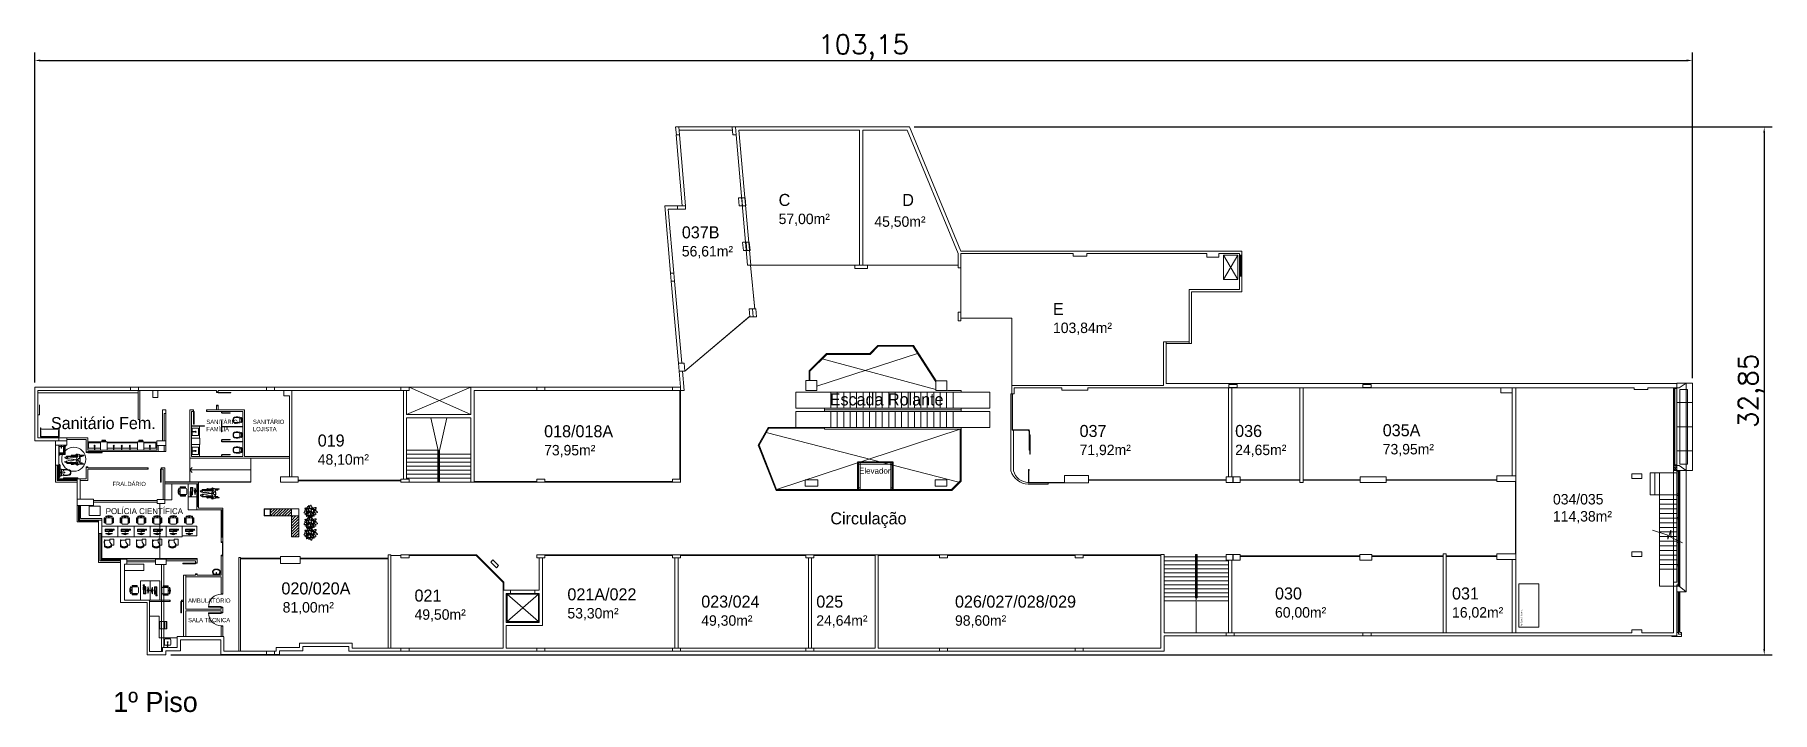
# Model space of a CAD drawing. Header units: metres. Extents: x 2855 to 2963, y 1748 to 1790.
import ezdxf

# ---------------------------------------------------------------- set-up
doc = ezdxf.new("R2010")
doc.units = ezdxf.units.M
doc.layers.add('PAREDES', color=7, linetype='Continuous')
doc.layers.add('VAGAS', color=253, linetype='Continuous')
doc.styles.add('PADRAO MK', font='')
doc.styles.add('ROMANS', font='romans', dxfattribs={"height": 0.16})
doc.styles.get("Standard").update_dxf_attribs({"font": 'arial.ttf'})
doc.styles.get('PADRAO MK').set_extended_font_data('AvantGarde Bk BT')
doc.dimstyles.new('Cota', dxfattribs={"dimtxt": 0.07, "dimasz": 0.08, "dimexe": 0.04, "dimexo": 0.04, "dimgap": 0.02, "dimtad": 1, "dimtxsty": 'Standard', "dimcen": 2.5, "dimclrd": 252, "dimclre": 252, "dimadec": 0, "dimazin": 0, "dimtfac": 1, "dimtmove": 0, "dimatfit": 3, "dimfxl": 1, "dimarcsym": 0})
pattern_1 = [(90, (8.432981, 4.289497), (-0.00875, 9e-19), [])]

msp = doc.modelspace()

# ---------------------------------------------------------------- texts
at = {"layer": 'PAREDES', "color": 253, "lineweight": 0, "style": 'PADRAO MK'}
for s, height, p in [('C', 0.75, (2901.349, 1779.163)), ('D', 0.75, (2909.044, 1779.163)), ('57,00m²', 0.65, (2901.349, 1778.036)), ('45,50m²', 0.65, (2907.305, 1777.867)), ('037B', 0.75, (2895.326, 1777.148)), ('56,61m²', 0.65, (2895.326, 1776.021)), ('E', 0.75, (2918.421, 1772.381)), ('103,84m²', 0.65, (2918.421, 1771.254)), ('Escada Rolante', 0.75, (2904.529, 1766.748)), ('Sanitário Fem.', 0.75, (2856.068, 1765.275)), ('SANITÁRIO', 0.2625, (2865.738, 1765.597)), ('SANITÁRIO', 0.2625, (2868.638, 1765.597)), ('018/018A', 0.75, (2886.757, 1764.768)), ('037', 0.75, (2920.076, 1764.784)), ('036', 0.75, (2929.756, 1764.784)), ('035A', 0.75, (2938.94, 1764.83)), ('FAMÍLIA', 0.2625, (2865.738, 1765.146)), ('LOJISTA', 0.2625, (2868.638, 1765.146)), ('019', 0.75, (2872.669, 1764.19)), ('48,10m²', 0.65, (2872.669, 1763.063)), ('73,95m²', 0.65, (2886.757, 1763.641)), ('71,92m²', 0.65, (2920.076, 1763.657)), ('24,65m²', 0.65, (2929.756, 1763.657)), ('73,95m²', 0.65, (2938.94, 1763.702)), ('Elevador', 0.3722, (2906.348, 1762.494)), ('FRALDÁRIO', 0.2625, (2859.898, 1761.732)), ('034/035', 0.65, (2949.532, 1760.586)), ('POLÍCIA CIENTÍFICA', 0.3675, (2859.479, 1759.985)), ('Circulação', 0.75, (2904.569, 1759.346)), ('114,38m² ', 0.65, (2949.532, 1759.525)), ('AMBULATÓRIO', 0.2625, (2864.603, 1754.471)), ('020/020A', 0.75, (2870.41, 1754.987)), ('021', 0.75, (2878.692, 1754.539)), ('021A/022', 0.75, (2888.206, 1754.617)), ('023/024', 0.75, (2896.534, 1754.165)), ('025', 0.75, (2903.693, 1754.165)), ('026/027/028/029', 0.75, (2912.324, 1754.165)), ('030', 0.75, (2932.236, 1754.671)), ('031', 0.75, (2943.252, 1754.671)), ('81,00m²', 0.65, (2870.488, 1753.86)), ('49,50m²', 0.65, (2878.692, 1753.411)), ('53,30m²', 0.65, (2888.206, 1753.49)), ('49,30m²', 0.65, (2896.534, 1753.038)), ('24,64m²', 0.65, (2903.693, 1753.038)), ('98,60m²', 0.65, (2912.324, 1753.038)), ('60,00m²', 0.65, (2932.236, 1753.543)), ('16,02m²', 0.65, (2943.252, 1753.543)), ('SALA TÉCNICA', 0.2625, (2864.603, 1753.256)), ('1º Piso', 1.25, (2859.945, 1747.671))]:
    msp.add_text(s, height=height, dxfattribs=at).set_placement(p)
at = {"layer": 'PAREDES', "color": 253, "lineweight": 0, "insert": (2947.53, 1753.029), "char_height": 0.1, "width": 4.38103, "attachment_point": 1, "rotation": 90, "style": 'PADRAO MK'}
msp.add_mtext('\\A1;Ar Condicionado', dxfattribs=at)

# ---------------------------------------------------------------- blocks, each defined once
blk = doc.blocks.new('*D8')
at = {"layer": 'DEFPOINTS', "color": 0, "transparency": 16777216}
for p in [(2958.21, 1788.22), (2855.06, 1767.88), (2958.21, 1768.14)]:
    blk.add_point(p, dxfattribs=at)
at = {"layer": 'VAGAS', "color": 1, "lineweight": -2, "transparency": 16777216}
for p, q in [((2855.06, 1768.18), (2855.06, 1788.72)), ((2958.21, 1768.44), (2958.21, 1788.72)), ((2855.41, 1788.22), (2957.86, 1788.22))]:
    blk.add_line(p, q, dxfattribs=at)
at = {"layer": 'VAGAS', "color": 1, "transparency": 16777216}
for points in [[(2855.41, 1788.28), (2855.41, 1788.16), (2855.06, 1788.22)], [(2957.86, 1788.28), (2957.86, 1788.16), (2958.21, 1788.22)]]:
    blk.add_solid(points, dxfattribs=at)
at = {"layer": 'VAGAS', "color": 7, "transparency": 16777216, "insert": (2906.63, 1789.04), "char_height": 0.16, "attachment_point": 5, "style": 'ROMANS'}
blk.add_mtext('{\\H7.5x;103,15}', dxfattribs=at)
blk = doc.blocks.new('_ArchTick')
at = {"color": 0, "linetype": 'ByBlock', "const_width": 0.15}
blk.add_lwpolyline([(-0.5, -0.5), (0.5, 0.5)], dxfattribs=at)
blk = doc.blocks.new('*D9')
at = {"layer": 'DEFPOINTS', "color": 0, "transparency": 16777216}
for p in [(2909.49, 1784.08), (2863.22, 1751.23), (2962.68, 1751.23)]:
    blk.add_point(p, dxfattribs=at)
at = {"layer": 'VAGAS', "color": 1, "lineweight": -2, "transparency": 16777216}
for p, q in [((2909.79, 1784.08), (2963.18, 1784.08)), ((2962.68, 1783.73), (2962.68, 1751.58)), ((2863.52, 1751.23), (2963.18, 1751.23))]:
    blk.add_line(p, q, dxfattribs=at)
at = {"layer": 'VAGAS', "color": 1, "transparency": 16777216}
for points in [[(2962.62, 1783.73), (2962.73, 1783.73), (2962.68, 1784.08)], [(2962.62, 1751.58), (2962.73, 1751.58), (2962.68, 1751.23)]]:
    blk.add_solid(points, dxfattribs=at)
at = {"layer": 'VAGAS', "color": 7, "transparency": 16777216, "insert": (2961.86, 1767.66), "char_height": 0.16, "attachment_point": 5, "rotation": 90, "style": 'ROMANS'}
blk.add_mtext('{\\H7.5x;32,85}', dxfattribs=at)

# ---------------------------------------------------------------- dimensions: what is measured, and where the dimension line sits
at = {"layer": 'VAGAS', "color": 253}
dim = msp.add_linear_dim(base=(2958.209, 1788.223), p1=(2855.06, 1767.879), p2=(2958.209, 1768.144), text='{\\H7.5x;<>}', dimstyle='Cota', override={"dimtxt": 0.63, "dimasz": 0.35, "dimexe": 0.5, "dimexo": 0.3, "dimgap": 0.1, "dimtxsty": 'ROMANS', "dimblk1": 'ArchTick', "dimblk2": 'ArchTick', "dimclrd": 1, "dimclre": 1, "dimclrt": 7}, dxfattribs=at)
dim.commit()
dim.dimension.update_dxf_attribs({"geometry": '*D8', "text_midpoint": (2906.635, 1789.038)})
dim = msp.add_linear_dim(base=(2962.676, 1751.229), p1=(2909.485, 1784.081), p2=(2863.22, 1751.229), angle=270, text='{\\H7.5x;<>}', dimstyle='Cota', override={"dimtxt": 0.63, "dimasz": 0.35, "dimexe": 0.5, "dimexo": 0.3, "dimgap": 0.1, "dimtxsty": 'ROMANS', "dimblk1": 'ArchTick', "dimblk2": 'ArchTick', "dimclrd": 1, "dimclre": 1, "dimclrt": 7}, dxfattribs=at)
dim.commit()
dim.dimension.update_dxf_attribs({"geometry": '*D9', "text_midpoint": (2961.862, 1767.655)})

# ---------------------------------------------------------------- hatches: boundary and pattern name
at = {"layer": 'PAREDES', "lineweight": 0}
h = msp.add_hatch(color=253, dxfattribs=at)
edge = h.paths.add_edge_path()
edge.add_arc((2856.611, 1763.663), 0.0189, 287.96604, 327.1942, ccw=False)
edge.add_line((2856.617, 1763.645), (2856.615, 1763.644))
edge.add_line((2856.615, 1763.644), (2856.611, 1763.644))
edge.add_line((2856.611, 1763.644), (2856.608, 1763.644))
edge.add_line((2856.608, 1763.644), (2856.606, 1763.645))
edge.add_arc((2856.611, 1763.663), 0.0189, 180, 252.03396, ccw=False)
edge.add_arc((2856.611, 1763.663), 0.0189, 120.28726, 180, ccw=False)
edge.add_line((2856.602, 1763.679), (2856.606, 1763.681))
edge.add_line((2856.606, 1763.681), (2856.611, 1763.682))
edge.add_line((2856.611, 1763.682), (2856.616, 1763.681))
edge.add_line((2856.616, 1763.681), (2856.621, 1763.679))
edge.add_arc((2856.611, 1763.663), 0.0189, 35.09017, 59.71274, ccw=False)
edge.add_arc((2856.65, 1763.664), 0.0252, 156.33141, 205.95295)
for points in [[(2856.627, 1763.653, -0.2199628), (2856.627, 1763.674, -0.1543175), (2856.63, 1763.663, -0.144128)], [(2856.969, 1764.217, -0.2199628), (2856.99, 1764.218, -0.1543175), (2856.979, 1764.214, -0.144128)]]:
    msp.add_hatch(color=253, dxfattribs=at).paths.add_polyline_path(points)
h = msp.add_hatch(color=253, dxfattribs=at)
edge = h.paths.add_edge_path()
edge.add_arc((2856.979, 1764.233), 0.0189, 197.96604, 237.1942, ccw=False)
edge.add_line((2856.961, 1764.227), (2856.961, 1764.23))
edge.add_line((2856.961, 1764.23), (2856.96, 1764.233))
edge.add_line((2856.96, 1764.233), (2856.961, 1764.236))
edge.add_line((2856.961, 1764.236), (2856.961, 1764.239))
edge.add_arc((2856.979, 1764.233), 0.0189, 90, 162.03396, ccw=False)
edge.add_arc((2856.979, 1764.233), 0.0189, 30.28726, 90, ccw=False)
edge.add_line((2856.996, 1764.243), (2856.998, 1764.238))
edge.add_line((2856.998, 1764.238), (2856.998, 1764.233))
edge.add_line((2856.998, 1764.233), (2856.998, 1764.228))
edge.add_line((2856.998, 1764.228), (2856.996, 1764.223))
edge.add_arc((2856.979, 1764.233), 0.0189, -54.90983, -30.28726, ccw=False)
edge.add_arc((2856.98, 1764.195), 0.0252, 66.33141, 115.95295)
h = msp.add_hatch(dxfattribs=at)
h.set_pattern_fill('ANSI31', color=253, scale=0.07, angle=45, style=0)
h.set_pattern_definition(pattern_1)
h.paths.add_polyline_path([(2859.492, 1758.751), (2859.866, 1758.751, -0.1339945)])
h = msp.add_hatch(dxfattribs=at)
h.set_pattern_fill('ANSI31', color=253, scale=0.07, angle=45, style=0)
h.set_pattern_definition(pattern_1)
h.paths.add_polyline_path([(2860.492, 1758.751), (2860.866, 1758.751, -0.1339945)])
h = msp.add_hatch(dxfattribs=at)
h.set_pattern_fill('ANSI31', color=253, scale=0.07, angle=45, style=0)
h.set_pattern_definition(pattern_1)
h.paths.add_polyline_path([(2861.492, 1758.751), (2861.866, 1758.751, -0.1339945)])
h = msp.add_hatch(dxfattribs=at)
h.set_pattern_fill('ANSI31', color=253, scale=0.07, angle=45, style=0)
h.set_pattern_definition(pattern_1)
h.paths.add_polyline_path([(2862.492, 1758.751), (2862.866, 1758.751, -0.1339945)])
h = msp.add_hatch(dxfattribs=at)
h.set_pattern_fill('ANSI31', color=253, scale=0.07, angle=45, style=0)
h.set_pattern_definition(pattern_1)
h.paths.add_polyline_path([(2863.492, 1758.751), (2863.866, 1758.751, -0.1339945)])
h = msp.add_hatch(dxfattribs=at)
h.set_pattern_fill('ANSI31', color=253, scale=0.07, angle=45, style=0)
h.set_pattern_definition(pattern_1)
h.paths.add_polyline_path([(2864.492, 1758.751), (2864.866, 1758.751, -0.1339945)])
h = msp.add_hatch(dxfattribs=at)
h.set_pattern_fill('ANSI31', color=253, scale=0.07, angle=45, style=0)
h.set_pattern_definition(pattern_1)
h.paths.add_polyline_path([(2862.118, 1755.069), (2862.118, 1755.442, -0.1339945)])
h = msp.add_hatch(dxfattribs=at)
h.set_pattern_fill('ANSI31', color=253, scale=0.07, angle=45, style=0)
h.set_pattern_definition(pattern_1)
h.paths.add_polyline_path([(2862.363, 1755.409), (2862.363, 1755.036, -0.1339945)])

# ---------------------------------------------------------------- linework, layer by layer
at = {"layer": 'PAREDES', "color": 253, "lineweight": 0}
for p, q in [((2894.984, 1783.581), (2894.936, 1784.078)), ((2894.941, 1784.079), (2895.137, 1784.079)), ((2895.185, 1783.581), (2895.137, 1784.079)), ((2898.464, 1784.079), (2895.137, 1784.079)), ((2898.508, 1783.581), (2898.46, 1784.078)), ((2898.464, 1784.079), (2898.661, 1784.079)), ((2909.485, 1784.079), (2898.651, 1784.079)), ((2898.709, 1783.581), (2898.661, 1784.079)), ((2912.686, 1776.352), (2909.485, 1784.079)), ((2895.351, 1779.169), (2894.982, 1783.581)), ((2894.984, 1783.581), (2895.185, 1783.581)), ((2898.479, 1783.879), (2895.158, 1783.879)), ((2895.551, 1779.177), (2895.181, 1783.581)), ((2898.508, 1783.581), (2898.709, 1783.581)), ((2899.409, 1775.472), (2898.709, 1783.581)), ((2899.615, 1775.472), (2898.879, 1783.879)), ((2906.38, 1783.879), (2898.879, 1783.879)), ((2906.38, 1775.472), (2906.38, 1783.879)), ((2906.58, 1775.472), (2906.58, 1783.879)), ((2909.351, 1783.879), (2906.58, 1783.879)), ((2912.527, 1776.211), (2909.351, 1783.879)), ((2898.895, 1779.171), (2898.847, 1779.668)), ((2898.852, 1779.669), (2899.048, 1779.669)), ((2899.096, 1779.171), (2899.048, 1779.669)), ((2899.105, 1779.171), (2899.057, 1779.668)), ((2899.062, 1779.669), (2899.258, 1779.669)), ((2899.306, 1779.171), (2899.258, 1779.669)), ((2894.627, 1774.989), (2894.262, 1779.169)), ((2895.051, 1779.169), (2894.262, 1779.169)), ((2894.627, 1774.989), (2894.262, 1779.169)), ((2895.051, 1779.169), (2894.262, 1779.169)), ((2895.051, 1778.969), (2894.478, 1778.969)), ((2894.826, 1774.989), (2894.478, 1778.969)), ((2895.051, 1778.969), (2894.478, 1778.969)), ((2894.826, 1774.989), (2894.478, 1778.969)), ((2895.551, 1779.169), (2895.551, 1779.177)), ((2895.551, 1779.169), (2895.551, 1779.177)), ((2898.895, 1779.171), (2899.096, 1779.171)), ((2898.895, 1779.171), (2899.096, 1779.171)), ((2899.105, 1779.171), (2899.306, 1779.171)), ((2899.105, 1779.171), (2899.306, 1779.171)), ((2899.158, 1776.402), (2899.11, 1776.9)), ((2899.158, 1776.402), (2899.11, 1776.9)), ((2899.114, 1776.901), (2899.31, 1776.901)), ((2899.114, 1776.901), (2899.31, 1776.901)), ((2899.158, 1776.402), (2899.358, 1776.402)), ((2899.158, 1776.402), (2899.358, 1776.402)), ((2899.358, 1776.402), (2899.31, 1776.901)), ((2899.358, 1776.402), (2899.31, 1776.901)), ((2899.368, 1776.402), (2899.32, 1776.9)), ((2899.368, 1776.402), (2899.32, 1776.9)), ((2899.324, 1776.901), (2899.52, 1776.901)), ((2899.324, 1776.901), (2899.52, 1776.901)), ((2899.368, 1776.402), (2899.568, 1776.402)), ((2899.368, 1776.402), (2899.568, 1776.402)), ((2899.568, 1776.402), (2899.52, 1776.901)), ((2899.568, 1776.402), (2899.52, 1776.901)), ((2912.686, 1776.352), (2930.178, 1776.352)), ((2930.178, 1776.352), (2930.178, 1773.822)), ((2899.409, 1775.472), (2899.615, 1775.472)), ((2899.593, 1775.472), (2899.862, 1772.749)), ((2906.08, 1775.472), (2899.615, 1775.472)), ((2906.08, 1775.472), (2906.88, 1775.472)), ((2906.08, 1775.272), (2906.08, 1775.472)), ((2906.08, 1775.272), (2906.08, 1775.472)), ((2906.08, 1775.272), (2906.88, 1775.272)), ((2906.88, 1775.272), (2906.88, 1775.472)), ((2906.88, 1775.272), (2906.88, 1775.472)), ((2912.527, 1775.472), (2906.88, 1775.472)), ((2912.527, 1776.211), (2912.527, 1775.322)), ((2912.677, 1775.322), (2912.527, 1775.322)), ((2912.677, 1775.322), (2912.677, 1776.202)), ((2912.677, 1776.202), (2919.68, 1776.202)), ((2912.677, 1772.552), (2912.677, 1775.322)), ((2919.68, 1776.202), (2919.68, 1776.032)), ((2919.68, 1776.032), (2920.52, 1776.032)), ((2920.52, 1776.032), (2920.52, 1776.202)), ((2920.52, 1776.202), (2927.99, 1776.202)), ((2927.99, 1776.202), (2927.99, 1775.982)), ((2927.99, 1775.982), (2928.75, 1775.982)), ((2928.75, 1775.982), (2928.75, 1776.202)), ((2928.75, 1776.202), (2930.028, 1776.202)), ((2930.028, 1776.202), (2930.028, 1773.972)), ((2930.028, 1776.103), (2930.178, 1776.103)), ((2894.671, 1774.49), (2894.627, 1774.989)), ((2894.627, 1774.989), (2894.826, 1774.989)), ((2894.671, 1774.49), (2894.627, 1774.989)), ((2894.627, 1774.989), (2894.826, 1774.989)), ((2894.671, 1774.49), (2894.874, 1774.49)), ((2895.118, 1769.377), (2894.671, 1774.49)), ((2894.671, 1774.49), (2894.874, 1774.49)), ((2895.118, 1769.377), (2894.671, 1774.49)), ((2894.874, 1774.49), (2894.826, 1774.989)), ((2894.874, 1774.49), (2894.826, 1774.989)), ((2895.321, 1769.377), (2894.874, 1774.49)), ((2895.321, 1769.377), (2894.874, 1774.49)), ((2930.028, 1774.79), (2930.178, 1774.79)), ((2899.782, 1773.559), (2899.862, 1772.749)), ((2930.028, 1773.972), (2926.897, 1773.972)), ((2926.897, 1773.972), (2926.897, 1770.612)), ((2930.178, 1773.822), (2927.047, 1773.822)), ((2927.047, 1773.822), (2927.047, 1770.612)), ((2895.512, 1768.887), (2899.557, 1772.299)), ((2895.512, 1768.887), (2899.499, 1772.251)), ((2899.561, 1772.256), (2899.513, 1772.754)), ((2899.518, 1772.755), (2899.714, 1772.755)), ((2899.561, 1772.256), (2899.762, 1772.256)), ((2899.762, 1772.256), (2899.714, 1772.755)), ((2899.771, 1772.256), (2899.723, 1772.754)), ((2899.728, 1772.755), (2899.924, 1772.755)), ((2899.771, 1772.256), (2899.972, 1772.256)), ((2899.972, 1772.256), (2899.924, 1772.755)), ((2915.857, 1772.172), (2912.677, 1772.172)), ((2915.857, 1767.992), (2915.857, 1772.172)), ((2926.897, 1773.102), (2926.897, 1773.012)), ((2904.329, 1769.979), (2903.249, 1768.9)), ((2904.349, 1769.929), (2903.299, 1768.879)), ((2903.731, 1767.938), (2909.992, 1769.989)), ((2904.329, 1769.979), (2907.019, 1769.979)), ((2904.349, 1769.929), (2907.039, 1769.929)), ((2907.519, 1770.479), (2907.019, 1769.979)), ((2907.539, 1770.429), (2907.039, 1769.929)), ((2907.519, 1770.479), (2909.736, 1770.479)), ((2907.539, 1770.429), (2909.709, 1770.429)), ((2911.131, 1768.219), (2909.709, 1770.429)), ((2911.151, 1768.279), (2909.736, 1770.479)), ((2925.307, 1770.702), (2925.307, 1767.992)), ((2925.307, 1770.702), (2925.457, 1770.702)), ((2926.897, 1770.702), (2925.457, 1770.702)), ((2925.457, 1770.702), (2925.457, 1768.112)), ((2926.897, 1770.612), (2925.457, 1770.612)), ((2926.897, 1770.612), (2927.047, 1770.612)), ((2895.162, 1768.879), (2895.114, 1769.377)), ((2895.162, 1768.879), (2895.114, 1769.377)), ((2895.118, 1769.377), (2895.465, 1769.377)), ((2895.118, 1769.377), (2895.465, 1769.377)), ((2895.249, 1767.879), (2895.162, 1768.879)), ((2895.162, 1768.879), (2895.513, 1768.879)), ((2895.249, 1767.879), (2895.162, 1768.879)), ((2895.162, 1768.879), (2895.513, 1768.879)), ((2895.47, 1767.679), (2895.365, 1768.879)), ((2895.47, 1767.679), (2895.365, 1768.879)), ((2895.513, 1768.879), (2895.465, 1769.377)), ((2895.513, 1768.879), (2895.465, 1769.377)), ((2903.249, 1768.309), (2903.249, 1768.9)), ((2903.299, 1768.879), (2903.299, 1768.309)), ((2911.131, 1767.738), (2904.065, 1769.645)), ((2855.06, 1764.549), (2855.06, 1767.879)), ((2861.024, 1767.879), (2855.06, 1767.879)), ((2855.06, 1764.549), (2855.06, 1767.879)), ((2861.024, 1767.679), (2861.024, 1767.879)), ((2861.024, 1767.879), (2861.524, 1767.879)), ((2869.474, 1767.879), (2861.524, 1767.879)), ((2861.524, 1767.879), (2861.524, 1767.679)), ((2861.524, 1767.879), (2861.524, 1767.679)), ((2869.474, 1767.679), (2869.474, 1767.879)), ((2869.474, 1767.879), (2869.974, 1767.879)), ((2869.474, 1767.679), (2869.474, 1767.879)), ((2877.849, 1767.879), (2869.974, 1767.879)), ((2869.974, 1767.879), (2869.974, 1767.679)), ((2869.974, 1767.879), (2869.974, 1767.679)), ((2877.849, 1767.879), (2878.349, 1767.879)), ((2877.849, 1767.679), (2877.849, 1767.879)), ((2882.199, 1767.879), (2878.199, 1766.179)), ((2878.349, 1767.879), (2878.349, 1767.679)), ((2878.349, 1767.879), (2882.199, 1767.879)), ((2878.349, 1767.879), (2882.199, 1766.179)), ((2886.299, 1767.879), (2882.199, 1767.879)), ((2882.199, 1766.179), (2882.199, 1767.879)), ((2882.731, 1767.879), (2882.199, 1767.879)), ((2886.299, 1767.879), (2886.799, 1767.879)), ((2886.299, 1767.679), (2886.299, 1767.879)), ((2886.799, 1767.879), (2886.799, 1767.679)), ((2894.749, 1767.879), (2886.799, 1767.879)), ((2915.857, 1767.477), (2915.857, 1767.992)), ((2925.307, 1767.992), (2915.857, 1767.992)), ((2916.007, 1767.477), (2916.007, 1767.842)), ((2916.007, 1767.842), (2918.98, 1767.842)), ((2918.98, 1767.842), (2918.98, 1767.702)), ((2918.98, 1767.702), (2920.58, 1767.702)), ((2920.58, 1767.702), (2920.58, 1767.852)), ((2920.58, 1767.852), (2954.58, 1767.852)), ((2925.457, 1768.112), (2957.23, 1768.112)), ((2929.34, 1767.852), (2929.34, 1762.312)), ((2929.54, 1767.852), (2929.54, 1762.312)), ((2933.79, 1761.962), (2933.79, 1767.852)), ((2933.99, 1761.962), (2933.99, 1767.852)), ((2946.28, 1767.532), (2946.28, 1767.852)), ((2946.99, 1762.362), (2946.99, 1767.852)), ((2947.23, 1762.362), (2947.23, 1767.852)), ((2954.58, 1767.742), (2954.58, 1767.852)), ((2955.43, 1767.742), (2954.58, 1767.742)), ((2955.43, 1767.852), (2957.23, 1767.852)), ((2955.43, 1767.742), (2955.43, 1767.852)), ((2957.23, 1767.852), (2957.23, 1768.112)), ((2957.83, 1755.15), (2957.83, 1768.142)), ((2855.26, 1764.739), (2855.26, 1767.679)), ((2861.024, 1767.679), (2855.26, 1767.679)), ((2855.26, 1764.739), (2855.26, 1767.679)), ((2861.024, 1767.679), (2855.26, 1767.679)), ((2861.49, 1767.529), (2855.26, 1767.529)), ((2855.36, 1766.779), (2855.36, 1766.159)), ((2861.524, 1767.679), (2861.024, 1767.679)), ((2861.49, 1765.879), (2861.49, 1767.679)), ((2861.49, 1767.679), (2861.49, 1767.529)), ((2866.37, 1767.679), (2861.524, 1767.679)), ((2861.59, 1765.879), (2861.59, 1767.679)), ((2862.41, 1767.679), (2862.711, 1767.674)), ((2862.41, 1767.239), (2862.41, 1767.679)), ((2862.711, 1767.239), (2862.41, 1767.239)), ((2862.711, 1767.674), (2862.711, 1767.239)), ((2866.37, 1767.679), (2866.37, 1767.588)), ((2866.47, 1767.588), (2866.37, 1767.588)), ((2866.37, 1767.588), (2866.37, 1767.558)), ((2866.37, 1767.588), (2866.37, 1767.588)), ((2866.47, 1767.588), (2866.37, 1767.588)), ((2866.37, 1767.558), (2867.27, 1767.558)), ((2866.47, 1766.758), (2866.37, 1766.758)), ((2866.37, 1766.758), (2866.37, 1766.728)), ((2866.47, 1766.758), (2866.37, 1766.758)), ((2866.37, 1766.479), (2866.37, 1766.728)), ((2866.37, 1766.728), (2866.47, 1766.728)), ((2866.37, 1766.728), (2866.47, 1766.728)), ((2869.474, 1767.679), (2866.47, 1767.679)), ((2866.47, 1767.588), (2866.47, 1767.679)), ((2866.47, 1767.558), (2866.47, 1767.588)), ((2866.47, 1767.558), (2866.47, 1767.528)), ((2866.47, 1767.558), (2866.47, 1767.528)), ((2866.47, 1767.528), (2867.27, 1767.528)), ((2866.47, 1767.528), (2867.27, 1767.528)), ((2866.47, 1766.728), (2866.47, 1766.758)), ((2866.47, 1766.479), (2866.47, 1766.728)), ((2867.27, 1767.528), (2867.27, 1767.558)), ((2867.27, 1767.528), (2867.27, 1767.558)), ((2869.974, 1767.679), (2869.474, 1767.679)), ((2877.849, 1767.679), (2869.974, 1767.679)), ((2870.57, 1767.679), (2870.57, 1767.339)), ((2870.57, 1767.339), (2870.91, 1767.339)), ((2870.91, 1767.339), (2870.91, 1762.309)), ((2871.06, 1767.679), (2871.06, 1767.679)), ((2871.06, 1767.679), (2871.06, 1767.679)), ((2871.06, 1767.679), (2871.06, 1762.309)), ((2878.349, 1767.679), (2877.849, 1767.679)), ((2877.999, 1762.169), (2877.999, 1767.679)), ((2878.199, 1766.179), (2878.199, 1767.679)), ((2886.299, 1767.679), (2882.399, 1767.679)), ((2882.399, 1761.969), (2882.399, 1767.679)), ((2882.731, 1767.679), (2882.399, 1767.679)), ((2886.799, 1767.679), (2886.299, 1767.679)), ((2894.749, 1767.679), (2886.799, 1767.679)), ((2895.199, 1767.679), (2895.199, 1762.169)), ((2895.249, 1767.679), (2895.47, 1767.679)), ((2895.249, 1767.679), (2895.249, 1761.959)), ((2895.249, 1767.679), (2895.47, 1767.679)), ((2895.249, 1767.679), (2895.249, 1762.169)), ((2902.419, 1766.579), (2902.419, 1767.579)), ((2902.419, 1767.579), (2914.489, 1767.579)), ((2904.6, 1767.579), (2904.6, 1766.579)), ((2905, 1767.579), (2905, 1766.579)), ((2905.4, 1767.579), (2905.4, 1766.579)), ((2905.8, 1767.579), (2905.8, 1766.579)), ((2906.2, 1767.579), (2906.2, 1766.579)), ((2906.6, 1767.579), (2906.6, 1766.579)), ((2907, 1767.579), (2907, 1766.579)), ((2907.4, 1767.579), (2907.4, 1766.579)), ((2907.8, 1767.579), (2907.8, 1766.579)), ((2908.2, 1767.579), (2908.2, 1766.579)), ((2908.6, 1767.579), (2908.6, 1766.579)), ((2909, 1767.579), (2909, 1766.579)), ((2909.4, 1767.579), (2909.4, 1766.579)), ((2909.8, 1767.579), (2909.8, 1766.579)), ((2910.2, 1767.579), (2910.2, 1766.579)), ((2910.6, 1767.579), (2910.6, 1766.579)), ((2911, 1767.579), (2911, 1766.579)), ((2911.349, 1767.679), (2911.311, 1767.689)), ((2911.4, 1767.579), (2911.4, 1766.579)), ((2911.8, 1767.579), (2911.8, 1766.579)), ((2911.849, 1767.679), (2912.708, 1767.679)), ((2912.2, 1767.579), (2912.2, 1766.579)), ((2912.708, 1767.679), (2912.708, 1767.579)), ((2914.489, 1767.579), (2914.489, 1766.579)), ((2915.79, 1762.684), (2915.79, 1767.477)), ((2915.89, 1767.477), (2915.79, 1767.477)), ((2915.857, 1767.477), (2916.007, 1767.477)), ((2915.89, 1767.477), (2915.89, 1765.202)), ((2915.91, 1767.477), (2915.91, 1765.222)), ((2958.209, 1766.922), (2957.23, 1766.922)), ((2855.26, 1766.159), (2855.36, 1766.159)), ((2861.59, 1765.879), (2861.49, 1765.879)), ((2861.59, 1765.879), (2861.49, 1765.879)), ((2863.02, 1766.479), (2863.02, 1764.539)), ((2863.21, 1766.479), (2863.02, 1766.479)), ((2863.11, 1766.239), (2863.11, 1764.539)), ((2863.21, 1766.239), (2863.11, 1766.239)), ((2863.21, 1764.539), (2863.21, 1766.479)), ((2864.71, 1766.479), (2864.71, 1763.469)), ((2864.91, 1766.479), (2864.71, 1766.479)), ((2864.81, 1766.379), (2864.81, 1763.569)), ((2864.81, 1766.379), (2864.91, 1766.379)), ((2864.91, 1766.379), (2864.91, 1766.479)), ((2864.91, 1766.379), (2864.91, 1766.479)), ((2864.94, 1766.479), (2864.91, 1766.479)), ((2864.91, 1766.479), (2864.91, 1766.379)), ((2864.94, 1766.479), (2864.91, 1766.479)), ((2864.91, 1766.479), (2864.91, 1766.379)), ((2864.91, 1766.379), (2864.94, 1766.379)), ((2864.91, 1766.379), (2864.94, 1766.379)), ((2864.94, 1766.379), (2864.94, 1766.479)), ((2864.94, 1766.379), (2864.94, 1765.579)), ((2864.97, 1766.379), (2864.94, 1766.379)), ((2864.94, 1765.579), (2864.97, 1765.579)), ((2864.97, 1765.579), (2864.97, 1766.379)), ((2865.77, 1766.479), (2865.74, 1766.479)), ((2865.74, 1766.479), (2865.74, 1766.379)), ((2865.77, 1766.479), (2865.74, 1766.479)), ((2865.74, 1766.479), (2865.74, 1766.379)), ((2865.77, 1766.479), (2865.74, 1766.479)), ((2865.74, 1766.479), (2865.74, 1766.379)), ((2865.74, 1766.379), (2865.77, 1766.379)), ((2865.74, 1766.379), (2865.77, 1766.379)), ((2865.74, 1766.379), (2865.77, 1766.379)), ((2865.77, 1766.379), (2865.77, 1766.479)), ((2865.77, 1766.479), (2868.11, 1766.479)), ((2865.77, 1766.379), (2865.77, 1766.479)), ((2865.77, 1766.379), (2865.77, 1766.479)), ((2865.77, 1766.379), (2865.77, 1766.479)), ((2865.77, 1766.379), (2865.77, 1766.479)), ((2865.77, 1766.379), (2868.01, 1766.379)), ((2866.69, 1766.279), (2866.69, 1766.379)), ((2867.21, 1766.279), (2866.69, 1766.279)), ((2866.71, 1765.779), (2866.69, 1765.779)), ((2866.69, 1765.11), (2866.69, 1765.779)), ((2866.71, 1766.279), (2866.71, 1766.379)), ((2866.71, 1766.259), (2866.71, 1766.279)), ((2867.21, 1766.259), (2866.71, 1766.259)), ((2866.71, 1765.437), (2866.71, 1765.779)), ((2867.21, 1766.279), (2867.21, 1766.259)), ((2867.408, 1765.768), (2867.408, 1765.91)), ((2867.418, 1765.768), (2867.418, 1765.91)), ((2867.434, 1765.795), (2867.434, 1765.883)), ((2867.816, 1765.896), (2867.816, 1765.782)), ((2867.93, 1765.962), (2867.93, 1765.716)), ((2867.94, 1765.962), (2867.94, 1765.716)), ((2867.94, 1765.81), (2867.94, 1765.867)), ((2867.94, 1765.867), (2867.954, 1765.867)), ((2867.954, 1765.81), (2867.94, 1765.81)), ((2867.954, 1765.867), (2867.954, 1765.81)), ((2867.982, 1765.856), (2867.954, 1765.856)), ((2867.954, 1765.856), (2867.954, 1765.821)), ((2867.954, 1765.821), (2867.982, 1765.821)), ((2867.996, 1765.867), (2867.982, 1765.867)), ((2867.982, 1765.867), (2867.982, 1765.81)), ((2867.982, 1765.821), (2867.982, 1765.856)), ((2867.982, 1765.81), (2867.996, 1765.81)), ((2868.01, 1765.88), (2867.996, 1765.88)), ((2867.996, 1765.88), (2867.996, 1765.798)), ((2867.996, 1765.81), (2867.996, 1765.867)), ((2867.996, 1765.798), (2868.01, 1765.798)), ((2868.01, 1766.379), (2868.01, 1763.569)), ((2868.01, 1766.379), (2868.01, 1763.569)), ((2868.01, 1765.798), (2868.01, 1765.88)), ((2868.11, 1766.479), (2868.11, 1763.569)), ((2882.199, 1766.179), (2878.199, 1766.179)), ((2882.199, 1765.979), (2878.199, 1765.979)), ((2878.199, 1762.169), (2878.199, 1765.979)), ((2880.199, 1763.759), (2879.699, 1765.979)), ((2880.199, 1763.759), (2880.699, 1765.979)), ((2882.199, 1761.969), (2882.199, 1765.979)), ((2902.419, 1766.579), (2914.489, 1766.579)), ((2902.419, 1766.379), (2904.199, 1766.379)), ((2902.419, 1765.379), (2902.419, 1766.379)), ((2904.199, 1766.579), (2904.199, 1766.379)), ((2904.199, 1766.479), (2912.699, 1766.479)), ((2904.199, 1766.379), (2911.699, 1766.379)), ((2904.199, 1766.379), (2914.489, 1766.379)), ((2904.6, 1766.379), (2904.6, 1765.379)), ((2905, 1766.379), (2905, 1765.379)), ((2905.4, 1766.379), (2905.4, 1765.379)), ((2905.8, 1766.379), (2905.8, 1765.379)), ((2906.2, 1766.379), (2906.2, 1765.379)), ((2906.6, 1766.379), (2906.6, 1765.379)), ((2907, 1766.379), (2907, 1765.379)), ((2907.4, 1766.379), (2907.4, 1765.379)), ((2907.8, 1766.379), (2907.8, 1765.379)), ((2908.2, 1766.379), (2908.2, 1765.379)), ((2908.6, 1766.379), (2908.6, 1765.379)), ((2909, 1766.379), (2909, 1765.379)), ((2909.4, 1766.379), (2909.4, 1765.379)), ((2909.8, 1766.379), (2909.8, 1765.379)), ((2910.2, 1766.379), (2910.2, 1765.379)), ((2910.6, 1766.379), (2910.6, 1765.379)), ((2911, 1766.379), (2911, 1765.379)), ((2911.4, 1766.379), (2911.4, 1765.379)), ((2911.8, 1766.379), (2911.8, 1765.379)), ((2912.2, 1766.379), (2912.2, 1765.379)), ((2912.699, 1766.579), (2912.699, 1766.379)), ((2914.489, 1766.379), (2914.489, 1765.379)), ((2855.06, 1764.549), (2857.05, 1764.549)), ((2855.26, 1764.739), (2857.05, 1764.739)), ((2855.415, 1764.792), (2855.415, 1765.349)), ((2855.415, 1765.349), (2855.445, 1765.349)), ((2855.415, 1765.276), (2856.57, 1765.276)), ((2856.57, 1764.792), (2855.415, 1764.792)), ((2855.419, 1765.349), (2855.445, 1765.349)), ((2855.419, 1765.193), (2855.445, 1765.193)), ((2855.445, 1765.276), (2855.445, 1765.349)), ((2855.445, 1764.822), (2855.445, 1765.193)), ((2856.54, 1764.822), (2855.445, 1764.822)), ((2856.36, 1763.024), (2856.36, 1764.549)), ((2856.54, 1765.349), (2856.57, 1765.349)), ((2856.54, 1765.349), (2856.57, 1765.349)), ((2856.54, 1765.349), (2856.54, 1765.276)), ((2856.54, 1765.193), (2856.54, 1764.822)), ((2856.54, 1765.193), (2856.57, 1765.193)), ((2856.56, 1764.549), (2856.56, 1764.739)), ((2856.57, 1765.349), (2856.57, 1764.792)), ((2857.05, 1764.739), (2858.361, 1764.739)), ((2857.05, 1764.284), (2857.05, 1764.739)), ((2857.05, 1764.639), (2858.261, 1764.639)), ((2858.261, 1764.639), (2858.26, 1763.854)), ((2858.36, 1763.974), (2858.361, 1764.739)), ((2858.361, 1764.475), (2859.16, 1764.475)), ((2859.16, 1763.974), (2859.161, 1764.474)), ((2859.561, 1764.494), (2859.161, 1764.494)), ((2859.161, 1764.494), (2859.161, 1764.474)), ((2859.244, 1764.529), (2859.237, 1764.495)), ((2859.237, 1764.495), (2859.474, 1764.495)), ((2859.238, 1764.577), (2859.245, 1764.562)), ((2859.246, 1764.562), (2859.465, 1764.562)), ((2859.465, 1764.529), (2859.246, 1764.529)), ((2859.461, 1764.589), (2859.25, 1764.589)), ((2859.474, 1764.495), (2859.465, 1764.529)), ((2859.466, 1764.562), (2859.473, 1764.577)), ((2859.56, 1763.974), (2859.561, 1764.474)), ((2859.561, 1764.474), (2859.561, 1764.494)), ((2859.561, 1764.473), (2861.45, 1764.473)), ((2861.45, 1764.493), (2861.45, 1764.473)), ((2861.85, 1764.493), (2861.45, 1764.493)), ((2861.45, 1763.973), (2861.45, 1764.473)), ((2861.549, 1764.527), (2861.541, 1764.493)), ((2861.543, 1764.575), (2861.549, 1764.56)), ((2861.551, 1764.56), (2861.77, 1764.56)), ((2861.77, 1764.527), (2861.551, 1764.527)), ((2861.766, 1764.587), (2861.554, 1764.587)), ((2861.779, 1764.493), (2861.77, 1764.527)), ((2861.771, 1764.56), (2861.778, 1764.575)), ((2861.85, 1764.473), (2861.85, 1764.493)), ((2861.85, 1764.473), (2862.65, 1764.474)), ((2861.85, 1763.973), (2861.85, 1764.473)), ((2862.65, 1764.539), (2863.21, 1764.539)), ((2862.65, 1764.257), (2862.65, 1764.539)), ((2863.21, 1764.539), (2863.21, 1764.259)), ((2864.81, 1765.458), (2864.81, 1765.477)), ((2864.81, 1765.477), (2865.614, 1765.477)), ((2864.81, 1765.458), (2865.31, 1765.458)), ((2865.614, 1765.458), (2864.81, 1765.458)), ((2864.81, 1764.713), (2865.31, 1764.713)), ((2864.814, 1765.104), (2864.814, 1765.124)), ((2864.814, 1765.124), (2864.955, 1765.124)), ((2864.955, 1765.104), (2864.814, 1765.104)), ((2865.245, 1765.341), (2864.86, 1765.341)), ((2864.86, 1765.341), (2864.86, 1765.124)), ((2864.86, 1765.104), (2864.86, 1764.881)), ((2864.86, 1764.881), (2865.245, 1764.881)), ((2864.989, 1765.124), (2865.014, 1765.124)), ((2865.014, 1765.104), (2864.989, 1765.104)), ((2865.014, 1765.124), (2865.014, 1765.104)), ((2865.245, 1764.881), (2865.245, 1765.341)), ((2865.31, 1765.458), (2865.31, 1764.713)), ((2865.33, 1764.713), (2865.31, 1764.713)), ((2865.33, 1764.313), (2865.33, 1764.713)), ((2865.614, 1765.477), (2865.614, 1765.458)), ((2866.71, 1765.11), (2866.69, 1765.11)), ((2866.69, 1764.487), (2866.69, 1764.607)), ((2867.21, 1764.607), (2866.69, 1764.607)), ((2866.71, 1765.437), (2868.01, 1765.437)), ((2866.71, 1765.417), (2868.01, 1765.417)), ((2866.71, 1765.11), (2866.71, 1765.417)), ((2867.21, 1764.627), (2866.71, 1764.627)), ((2866.71, 1764.507), (2866.71, 1764.627)), ((2866.71, 1764.507), (2868.01, 1764.507)), ((2866.71, 1764.487), (2868.01, 1764.487)), ((2867.21, 1764.627), (2867.21, 1764.607)), ((2867.408, 1764.838), (2867.408, 1764.98)), ((2867.418, 1764.838), (2867.418, 1764.98)), ((2867.434, 1764.865), (2867.434, 1764.953)), ((2867.816, 1764.966), (2867.816, 1764.852)), ((2867.93, 1765.032), (2867.93, 1764.786)), ((2867.94, 1765.032), (2867.94, 1764.786)), ((2867.94, 1764.88), (2867.94, 1764.937)), ((2867.94, 1764.937), (2867.954, 1764.937)), ((2867.954, 1764.88), (2867.94, 1764.88)), ((2867.954, 1764.937), (2867.954, 1764.88)), ((2867.982, 1764.926), (2867.954, 1764.926)), ((2867.954, 1764.926), (2867.954, 1764.891)), ((2867.954, 1764.891), (2867.982, 1764.891)), ((2867.996, 1764.937), (2867.982, 1764.937)), ((2867.982, 1764.937), (2867.982, 1764.88)), ((2867.982, 1764.891), (2867.982, 1764.926)), ((2867.982, 1764.88), (2867.996, 1764.88)), ((2868.01, 1764.95), (2867.996, 1764.95)), ((2867.996, 1764.95), (2867.996, 1764.868)), ((2867.996, 1764.88), (2867.996, 1764.937)), ((2867.996, 1764.868), (2868.01, 1764.868)), ((2868.01, 1764.868), (2868.01, 1764.95)), ((2900.707, 1765.379), (2900.072, 1764.279)), ((2900.736, 1765.329), (2900.127, 1764.275)), ((2912.565, 1761.974), (2900.583, 1765.064)), ((2904.199, 1765.379), (2900.707, 1765.379)), ((2904.199, 1765.329), (2900.736, 1765.329)), ((2901.222, 1761.509), (2912.649, 1765.279)), ((2904.199, 1765.379), (2904.199, 1765.279)), ((2904.199, 1765.379), (2914.489, 1765.379)), ((2904.199, 1765.279), (2912.699, 1765.279)), ((2912.649, 1765.279), (2912.649, 1762.058)), ((2912.699, 1765.379), (2912.699, 1762.037)), ((2916.89, 1765.202), (2915.89, 1765.202)), ((2916.89, 1765.222), (2915.91, 1765.222)), ((2915.97, 1762.684), (2915.97, 1765.202)), ((2958.209, 1765.422), (2957.23, 1765.422)), ((2856.36, 1764.284), (2857.05, 1764.284)), ((2856.56, 1763.024), (2856.56, 1764.284)), ((2856.87, 1764.284), (2856.56, 1764.284)), ((2856.56, 1764.284), (2856.56, 1763.774)), ((2856.87, 1763.774), (2856.56, 1763.774)), ((2856.91, 1763.734), (2856.56, 1763.734)), ((2856.95, 1763.694), (2856.56, 1763.694)), ((2856.611, 1763.682), (2856.56, 1763.682)), ((2856.611, 1763.644), (2856.56, 1763.644)), ((2856.588, 1764.19), (2856.588, 1763.806)), ((2856.852, 1764.19), (2856.588, 1764.19)), ((2856.852, 1763.806), (2856.588, 1763.806)), ((2856.71, 1764.263), (2856.703, 1764.263)), ((2856.703, 1764.263), (2856.703, 1764.203)), ((2856.703, 1764.203), (2856.71, 1764.203)), ((2856.71, 1764.203), (2856.71, 1764.263)), ((2856.71, 1764.091), (2856.71, 1764.241)), ((2856.73, 1764.241), (2856.71, 1764.241)), ((2856.71, 1764.241), (2856.71, 1764.091)), ((2856.71, 1764.091), (2856.73, 1764.091)), ((2856.73, 1764.091), (2856.73, 1764.241)), ((2856.852, 1764.19), (2856.852, 1763.806)), ((2856.87, 1764.284), (2856.87, 1763.774)), ((2856.91, 1764.284), (2856.91, 1764.284)), ((2856.91, 1764.284), (2856.91, 1763.734)), ((2856.91, 1764.284), (2856.95, 1764.284)), ((2856.941, 1763.499), (2856.954, 1763.521)), ((2856.945, 1763.484), (2856.941, 1763.499)), ((2856.966, 1763.469), (2856.945, 1763.484)), ((2856.95, 1764.284), (2856.95, 1763.694)), ((2856.954, 1763.521), (2856.983, 1763.538)), ((2856.96, 1764.233), (2856.96, 1764.284)), ((2857.02, 1763.452), (2856.966, 1763.469)), ((2856.983, 1763.538), (2857.029, 1763.544)), ((2856.998, 1764.233), (2856.998, 1764.284)), ((2857.048, 1763.451), (2857.02, 1763.452)), ((2857.029, 1763.544), (2857.075, 1763.54)), ((2857.089, 1763.591), (2857.043, 1763.593)), ((2857.043, 1763.593), (2857.046, 1763.542)), ((2857.046, 1763.492), (2857.088, 1763.519)), ((2857.067, 1763.461), (2857.046, 1763.492)), ((2857.07, 1763.46), (2857.048, 1763.451)), ((2857.051, 1763.452), (2857.053, 1763.43)), ((2857.053, 1763.43), (2857.06, 1763.427)), ((2857.06, 1763.427), (2857.092, 1763.426)), ((2857.13, 1763.435), (2857.067, 1763.461)), ((2857.075, 1763.54), (2857.115, 1763.534)), ((2857.081, 1763.561), (2857.081, 1763.591)), ((2857.081, 1763.561), (2857.141, 1763.56)), ((2857.15, 1763.592), (2857.087, 1763.59)), ((2857.088, 1763.519), (2857.124, 1763.538)), ((2857.092, 1763.426), (2857.141, 1763.43)), ((2857.124, 1763.538), (2857.155, 1763.55)), ((2857.154, 1763.425), (2857.13, 1763.435)), ((2857.14, 1763.544), (2857.138, 1763.56)), ((2857.141, 1763.56), (2857.155, 1763.566)), ((2857.157, 1763.578), (2857.15, 1763.592)), ((2857.151, 1763.59), (2857.355, 1763.59)), ((2857.215, 1763.419), (2857.154, 1763.425)), ((2857.155, 1763.566), (2857.157, 1763.578)), ((2857.155, 1763.55), (2857.164, 1763.555)), ((2857.45, 1763.572), (2857.156, 1763.572)), ((2857.164, 1763.555), (2857.266, 1763.537)), ((2857.332, 1763.412), (2857.215, 1763.419)), ((2857.266, 1763.537), (2857.283, 1763.538)), ((2857.283, 1763.538), (2857.328, 1763.532)), ((2857.328, 1763.532), (2857.363, 1763.526)), ((2857.365, 1763.402), (2857.332, 1763.412)), ((2857.351, 1763.65), (2857.355, 1763.65)), ((2857.355, 1763.621), (2857.351, 1763.621)), ((2857.355, 1763.572), (2857.355, 1763.657)), ((2857.355, 1763.657), (2857.385, 1763.656)), ((2857.363, 1763.526), (2857.464, 1763.509)), ((2857.415, 1763.397), (2857.365, 1763.402)), ((2857.385, 1763.59), (2857.385, 1763.656)), ((2857.385, 1763.65), (2857.468, 1763.65)), ((2857.468, 1763.621), (2857.385, 1763.621)), ((2857.385, 1763.59), (2857.735, 1763.59)), ((2857.615, 1763.371), (2857.415, 1763.397)), ((2857.45, 1763.581), (2857.455, 1763.59)), ((2857.45, 1763.569), (2857.45, 1763.581)), ((2857.455, 1763.56), (2857.45, 1763.569)), ((2857.733, 1763.56), (2857.455, 1763.56)), ((2857.462, 1763.56), (2857.463, 1763.509)), ((2857.464, 1763.509), (2857.663, 1763.524)), ((2857.464, 1763.391), (2857.464, 1763.331)), ((2857.536, 1763.649), (2857.732, 1763.649)), ((2857.747, 1763.619), (2857.536, 1763.619)), ((2857.628, 1763.694), (2857.622, 1763.69)), ((2857.626, 1763.678), (2857.622, 1763.69)), ((2857.645, 1763.676), (2857.626, 1763.678)), ((2857.628, 1763.694), (2857.656, 1763.696)), ((2857.64, 1763.698), (2857.661, 1763.717)), ((2857.658, 1763.439), (2857.644, 1763.395)), ((2857.644, 1763.395), (2857.645, 1763.354)), ((2857.677, 1763.665), (2857.645, 1763.676)), ((2857.656, 1763.696), (2857.656, 1763.707)), ((2857.708, 1763.532), (2857.658, 1763.439)), ((2857.66, 1763.523), (2857.71, 1763.534)), ((2857.661, 1763.717), (2857.702, 1763.723)), ((2857.716, 1763.666), (2857.677, 1763.665)), ((2857.702, 1763.723), (2857.739, 1763.705)), ((2857.726, 1763.556), (2857.708, 1763.532)), ((2857.715, 1763.375), (2857.708, 1763.357)), ((2857.726, 1763.692), (2857.715, 1763.66)), ((2857.715, 1763.66), (2857.754, 1763.634)), ((2857.727, 1763.394), (2857.715, 1763.375)), ((2857.739, 1763.705), (2857.726, 1763.692)), ((2857.749, 1763.571), (2857.726, 1763.556)), ((2857.751, 1763.413), (2857.727, 1763.394)), ((2857.753, 1763.635), (2857.733, 1763.584)), ((2857.733, 1763.584), (2857.733, 1763.561)), ((2857.739, 1763.705), (2857.753, 1763.708)), ((2857.748, 1763.405), (2857.746, 1763.383)), ((2857.746, 1763.383), (2857.754, 1763.356)), ((2857.754, 1763.418), (2857.748, 1763.405)), ((2857.753, 1763.708), (2857.835, 1763.694)), ((2857.792, 1763.441), (2857.754, 1763.418)), ((2857.829, 1763.445), (2857.792, 1763.441)), ((2857.831, 1763.574), (2857.823, 1763.565)), ((2857.823, 1763.565), (2857.84, 1763.528)), ((2857.905, 1763.57), (2857.828, 1763.57)), ((2857.855, 1763.447), (2857.829, 1763.445)), ((2857.861, 1763.661), (2857.831, 1763.574)), ((2857.844, 1763.487), (2857.834, 1763.446)), ((2857.835, 1763.694), (2857.852, 1763.682)), ((2857.905, 1763.587), (2857.835, 1763.587)), ((2857.84, 1763.528), (2857.844, 1763.487)), ((2858.1, 1763.619), (2857.846, 1763.619)), ((2857.852, 1763.682), (2857.861, 1763.661)), ((2857.868, 1763.43), (2857.855, 1763.447)), ((2857.856, 1763.649), (2858.1, 1763.649)), ((2857.861, 1763.57), (2857.879, 1763.509)), ((2857.886, 1763.413), (2857.868, 1763.43)), ((2857.879, 1763.509), (2857.892, 1763.436)), ((2857.886, 1763.395), (2857.886, 1763.413)), ((2857.891, 1763.381), (2857.886, 1763.395)), ((2857.89, 1763.352), (2857.891, 1763.381)), ((2857.892, 1763.436), (2857.896, 1763.361)), ((2858.014, 1763.592), (2857.905, 1763.592)), ((2857.905, 1763.592), (2857.905, 1763.564)), ((2857.905, 1763.564), (2858.014, 1763.564)), ((2858.014, 1763.564), (2858.014, 1763.592)), ((2858.26, 1763.854), (2858.36, 1763.854)), ((2858.36, 1763.854), (2858.26, 1763.854)), ((2858.26, 1763.854), (2858.26, 1763.824)), ((2858.36, 1763.854), (2858.26, 1763.854)), ((2858.26, 1763.854), (2858.26, 1763.824)), ((2858.26, 1763.824), (2859.26, 1763.824)), ((2858.26, 1763.824), (2859.26, 1763.824)), ((2858.36, 1763.974), (2862.65, 1763.974)), ((2858.36, 1763.854), (2858.36, 1763.874)), ((2858.36, 1763.794), (2858.36, 1763.854)), ((2858.36, 1763.854), (2858.36, 1763.794)), ((2859.26, 1763.794), (2858.36, 1763.794)), ((2858.36, 1763.794), (2859.26, 1763.794)), ((2858.36, 1763.874), (2863.21, 1763.874)), ((2858.411, 1764.423), (2859.16, 1764.423)), ((2858.411, 1764.094), (2858.411, 1764.423)), ((2859.16, 1764.094), (2858.411, 1764.094)), ((2858.776, 1764.212), (2858.776, 1764.187)), ((2858.796, 1764.212), (2858.776, 1764.212)), ((2858.776, 1764.153), (2858.776, 1764.012)), ((2858.776, 1764.012), (2858.796, 1764.012)), ((2858.796, 1764.187), (2858.796, 1764.212)), ((2858.796, 1764.012), (2858.796, 1764.153)), ((2859.16, 1764.423), (2859.16, 1764.094)), ((2859.26, 1763.824), (2859.26, 1763.794)), ((2859.26, 1763.794), (2859.26, 1763.824)), ((2861.45, 1764.423), (2859.56, 1764.423)), ((2859.56, 1764.423), (2859.56, 1764.094)), ((2859.56, 1764.094), (2861.45, 1764.094)), ((2859.962, 1764.187), (2859.962, 1764.211)), ((2859.962, 1764.211), (2859.982, 1764.211)), ((2859.962, 1764.011), (2859.962, 1764.153)), ((2859.982, 1764.011), (2859.962, 1764.011)), ((2859.982, 1764.211), (2859.982, 1764.187)), ((2859.982, 1764.153), (2859.982, 1764.011)), ((2860.467, 1764.187), (2860.467, 1764.211)), ((2860.467, 1764.211), (2860.487, 1764.211)), ((2860.467, 1764.011), (2860.467, 1764.152)), ((2860.487, 1764.011), (2860.467, 1764.011)), ((2860.487, 1764.211), (2860.487, 1764.187)), ((2860.487, 1764.152), (2860.487, 1764.011)), ((2860.968, 1764.187), (2860.968, 1764.211)), ((2860.968, 1764.211), (2860.988, 1764.211)), ((2860.968, 1764.011), (2860.968, 1764.152)), ((2860.988, 1764.011), (2860.968, 1764.011)), ((2860.988, 1764.211), (2860.988, 1764.187)), ((2860.988, 1764.152), (2860.988, 1764.011)), ((2862.6, 1764.423), (2861.85, 1764.423)), ((2861.85, 1764.423), (2861.85, 1764.094)), ((2861.85, 1764.094), (2862.6, 1764.094)), ((2862.215, 1764.187), (2862.215, 1764.212)), ((2862.215, 1764.212), (2862.235, 1764.212)), ((2862.215, 1764.012), (2862.215, 1764.153)), ((2862.235, 1764.012), (2862.215, 1764.012)), ((2862.235, 1764.153), (2862.235, 1764.012)), ((2862.6, 1764.094), (2862.6, 1764.423)), ((2863.21, 1764.259), (2862.65, 1764.259)), ((2862.65, 1764.257), (2862.65, 1763.974)), ((2862.75, 1764.259), (2862.75, 1763.874)), ((2862.75, 1763.874), (2863.11, 1763.874)), ((2863.11, 1764.259), (2863.11, 1763.874)), ((2863.21, 1764.259), (2863.21, 1763.974)), ((2863.21, 1763.874), (2863.21, 1763.974)), ((2863.21, 1763.974), (2863.21, 1763.974)), ((2864.71, 1763.473), (2864.71, 1761.999)), ((2864.71, 1763.473), (2864.71, 1761.999)), ((2870.91, 1763.469), (2864.71, 1763.469)), ((2864.81, 1764.313), (2865.31, 1764.313)), ((2864.81, 1763.569), (2868.01, 1763.569)), ((2865.31, 1763.567), (2864.811, 1763.567)), ((2864.814, 1763.91), (2864.814, 1763.93)), ((2864.814, 1763.93), (2864.955, 1763.93)), ((2864.955, 1763.91), (2864.814, 1763.91)), ((2865.245, 1764.147), (2864.86, 1764.147)), ((2864.86, 1764.147), (2864.86, 1763.93)), ((2864.86, 1763.91), (2864.86, 1763.687)), ((2864.86, 1763.687), (2865.245, 1763.687)), ((2864.99, 1763.93), (2865.014, 1763.93)), ((2865.014, 1763.91), (2864.99, 1763.91)), ((2865.014, 1763.93), (2865.014, 1763.91)), ((2865.245, 1763.687), (2865.245, 1764.147)), ((2865.31, 1764.313), (2865.33, 1764.313)), ((2865.31, 1764.313), (2865.31, 1763.567)), ((2867.21, 1763.669), (2866.69, 1763.669)), ((2866.69, 1763.569), (2866.69, 1763.669)), ((2867.21, 1763.687), (2866.71, 1763.687)), ((2866.71, 1763.569), (2866.71, 1763.687)), ((2867.21, 1763.687), (2867.21, 1763.669)), ((2867.408, 1763.9), (2867.408, 1764.042)), ((2867.418, 1763.9), (2867.418, 1764.042)), ((2867.434, 1763.927), (2867.434, 1764.015)), ((2867.816, 1764.028), (2867.816, 1763.914)), ((2867.93, 1764.094), (2867.93, 1763.848)), ((2867.94, 1764.094), (2867.94, 1763.848)), ((2867.94, 1763.942), (2867.94, 1763.999)), ((2867.94, 1763.999), (2867.954, 1763.999)), ((2867.954, 1763.942), (2867.94, 1763.942)), ((2867.954, 1763.999), (2867.954, 1763.942)), ((2867.982, 1763.988), (2867.954, 1763.988)), ((2867.954, 1763.988), (2867.954, 1763.953)), ((2867.954, 1763.953), (2867.982, 1763.953)), ((2867.996, 1763.999), (2867.982, 1763.999)), ((2867.982, 1763.999), (2867.982, 1763.942)), ((2867.982, 1763.953), (2867.982, 1763.988)), ((2867.982, 1763.942), (2867.996, 1763.942)), ((2868.011, 1764.011), (2867.996, 1764.011)), ((2867.996, 1764.011), (2867.996, 1763.93)), ((2867.996, 1763.942), (2867.996, 1763.999)), ((2867.996, 1763.93), (2868.011, 1763.93)), ((2868.011, 1763.93), (2868.011, 1764.011)), ((2868.11, 1763.569), (2870.91, 1763.569)), ((2868.51, 1763.473), (2868.51, 1761.999)), ((2868.51, 1762), (2868.51, 1763.472)), ((2868.51, 1762), (2868.51, 1763.472)), ((2878.199, 1763.969), (2880.199, 1763.969)), ((2878.199, 1763.719), (2880.149, 1763.719)), ((2878.199, 1763.469), (2880.149, 1763.469)), ((2880.149, 1763.969), (2880.149, 1761.969)), ((2880.199, 1763.969), (2880.249, 1763.969)), ((2880.199, 1763.969), (2880.199, 1761.969)), ((2880.249, 1763.969), (2880.249, 1761.969)), ((2880.249, 1763.719), (2882.2, 1763.719)), ((2880.249, 1763.469), (2882.2, 1763.469)), ((2900.072, 1764.279), (2901.188, 1761.459)), ((2900.127, 1764.275), (2901.222, 1761.509)), ((2958.209, 1763.922), (2957.23, 1763.922)), ((2856.36, 1761.974), (2856.36, 1763.024)), ((2856.56, 1763.024), (2856.36, 1763.024)), ((2856.46, 1762.074), (2856.46, 1763.024)), ((2856.51, 1762.124), (2856.51, 1763.024)), ((2856.56, 1762.174), (2856.56, 1763.024)), ((2856.58, 1762.742), (2856.58, 1762.406)), ((2856.6, 1762.333), (2856.6, 1763.013)), ((2856.64, 1762.333), (2856.64, 1763.013)), ((2856.733, 1762.754), (2856.733, 1762.394)), ((2856.814, 1762.517), (2856.814, 1762.631)), ((2856.814, 1762.631), (2856.814, 1762.517)), ((2856.926, 1763.236), (2856.939, 1763.254)), ((2856.926, 1763.225), (2856.926, 1763.236)), ((2856.939, 1763.212), (2856.926, 1763.225)), ((2856.939, 1763.254), (2856.958, 1763.269)), ((2856.995, 1763.196), (2856.939, 1763.212)), ((2856.958, 1763.269), (2857.014, 1763.286)), ((2857.044, 1763.201), (2856.995, 1763.196)), ((2857.014, 1763.286), (2857.073, 1763.283)), ((2857.025, 1763.286), (2857.086, 1763.289)), ((2857.025, 1763.241), (2857.038, 1763.261)), ((2857.064, 1763.208), (2857.025, 1763.241)), ((2857.038, 1763.261), (2857.072, 1763.282)), ((2857.063, 1763.209), (2857.044, 1763.201)), ((2857.048, 1763.129), (2857.051, 1763.204)), ((2857.048, 1763.128), (2857.084, 1763.128)), ((2857.136, 1763.2), (2857.064, 1763.208)), ((2857.072, 1763.282), (2857.13, 1763.307)), ((2857.083, 1763.167), (2857.142, 1763.165)), ((2857.083, 1763.167), (2857.084, 1763.128)), ((2857.084, 1763.13), (2857.145, 1763.129)), ((2857.13, 1763.307), (2857.187, 1763.315)), ((2857.174, 1763.201), (2857.136, 1763.2)), ((2857.142, 1763.165), (2857.141, 1763.2)), ((2857.157, 1763.162), (2857.142, 1763.165)), ((2857.145, 1763.129), (2857.156, 1763.137)), ((2857.155, 1763.136), (2857.355, 1763.136)), ((2857.156, 1763.137), (2857.16, 1763.154)), ((2857.159, 1763.154), (2857.157, 1763.162)), ((2857.449, 1763.154), (2857.159, 1763.154)), ((2857.358, 1763.203), (2857.174, 1763.201)), ((2857.187, 1763.315), (2857.249, 1763.304)), ((2857.249, 1763.304), (2857.26, 1763.305)), ((2857.26, 1763.305), (2857.32, 1763.305)), ((2857.275, 1762.53), (2857.275, 1762.618)), ((2857.3, 1762.503), (2857.3, 1762.645)), ((2857.32, 1763.305), (2857.379, 1763.3)), ((2857.355, 1763.105), (2857.35, 1763.105)), ((2857.351, 1763.077), (2857.355, 1763.077)), ((2857.355, 1763.154), (2857.355, 1763.07)), ((2857.355, 1763.07), (2857.385, 1763.071)), ((2857.461, 1763.202), (2857.358, 1763.203)), ((2857.379, 1763.3), (2857.468, 1763.333)), ((2857.385, 1763.136), (2857.385, 1763.071)), ((2857.385, 1763.136), (2857.754, 1763.136)), ((2857.466, 1763.11), (2857.385, 1763.107)), ((2857.385, 1763.078), (2857.467, 1763.082)), ((2857.455, 1763.166), (2857.45, 1763.157)), ((2857.45, 1763.157), (2857.45, 1763.145)), ((2857.45, 1763.145), (2857.455, 1763.136)), ((2857.742, 1763.166), (2857.455, 1763.166)), ((2857.478, 1763.207), (2857.461, 1763.202)), ((2857.464, 1763.203), (2857.464, 1763.166)), ((2857.468, 1763.333), (2857.544, 1763.356)), ((2857.603, 1763.215), (2857.478, 1763.207)), ((2857.539, 1763.117), (2857.743, 1763.117)), ((2857.657, 1763.088), (2857.539, 1763.088)), ((2857.544, 1763.356), (2857.615, 1763.371)), ((2857.661, 1763.224), (2857.603, 1763.215)), ((2857.639, 1763.087), (2857.643, 1763.072)), ((2857.643, 1763.072), (2857.656, 1763.072)), ((2857.662, 1763.066), (2857.644, 1763.054)), ((2857.644, 1763.054), (2857.649, 1763.043)), ((2857.645, 1763.354), (2857.657, 1763.294)), ((2857.649, 1763.043), (2857.698, 1763.032)), ((2857.69, 1763.099), (2857.656, 1763.087)), ((2857.656, 1763.072), (2857.662, 1763.066)), ((2857.657, 1763.294), (2857.68, 1763.259)), ((2857.717, 1763.229), (2857.66, 1763.223)), ((2857.68, 1763.259), (2857.712, 1763.243)), ((2857.722, 1763.094), (2857.69, 1763.099)), ((2857.698, 1763.032), (2857.723, 1763.038)), ((2857.708, 1763.357), (2857.71, 1763.336)), ((2857.71, 1763.336), (2857.759, 1763.295)), ((2857.71, 1763.249), (2857.719, 1763.225)), ((2857.719, 1763.225), (2857.731, 1763.204)), ((2857.759, 1763.13), (2857.721, 1763.099)), ((2857.724, 1763.087), (2857.721, 1763.099)), ((2857.723, 1763.038), (2857.757, 1763.066)), ((2857.736, 1763.073), (2857.724, 1763.087)), ((2857.731, 1763.204), (2857.756, 1763.183)), ((2857.736, 1763.166), (2857.758, 1763.129)), ((2857.757, 1763.066), (2857.736, 1763.073)), ((2857.751, 1763.187), (2857.741, 1763.164)), ((2857.741, 1763.164), (2857.749, 1763.144)), ((2857.754, 1763.356), (2857.778, 1763.324)), ((2857.757, 1763.066), (2857.801, 1763.071)), ((2857.759, 1763.295), (2857.788, 1763.278)), ((2857.778, 1763.324), (2857.767, 1763.306)), ((2857.767, 1763.306), (2857.769, 1763.289)), ((2857.788, 1763.278), (2857.84, 1763.281)), ((2857.801, 1763.071), (2857.856, 1763.098)), ((2858.103, 1763.088), (2857.835, 1763.088)), ((2857.84, 1763.281), (2857.877, 1763.308)), ((2857.858, 1763.249), (2857.847, 1763.286)), ((2857.851, 1763.214), (2857.858, 1763.249)), ((2857.869, 1763.139), (2857.853, 1763.223)), ((2857.856, 1763.098), (2857.869, 1763.139)), ((2857.885, 1763.257), (2857.86, 1763.186)), ((2857.862, 1763.117), (2858.103, 1763.117)), ((2857.905, 1763.162), (2857.865, 1763.162)), ((2857.905, 1763.146), (2857.868, 1763.146)), ((2857.877, 1763.308), (2857.89, 1763.352)), ((2857.896, 1763.361), (2857.885, 1763.257)), ((2858.014, 1763.168), (2857.905, 1763.168)), ((2857.905, 1763.168), (2857.905, 1763.14)), ((2857.905, 1763.14), (2858.014, 1763.14)), ((2858.014, 1763.14), (2858.014, 1763.168)), ((2858.36, 1762.924), (2858.26, 1762.924)), ((2858.26, 1762.924), (2858.26, 1762.894)), ((2858.36, 1762.924), (2858.26, 1762.924)), ((2858.26, 1762.924), (2858.26, 1762.894)), ((2858.26, 1762.894), (2858.26, 1762.174)), ((2858.26, 1762.894), (2858.36, 1762.894)), ((2858.26, 1762.894), (2858.36, 1762.894)), ((2858.261, 1762.894), (2858.36, 1762.894)), ((2858.36, 1762.894), (2858.36, 1762.924)), ((2858.36, 1762.894), (2858.36, 1762.924)), ((2858.36, 1762.894), (2858.36, 1762.874)), ((2858.36, 1762.874), (2858.36, 1762.874)), ((2858.36, 1762.874), (2862.09, 1762.874)), ((2858.36, 1762.774), (2858.36, 1762.074)), ((2858.36, 1762.774), (2862.09, 1762.774)), ((2862.12, 1762.874), (2862.09, 1762.874)), ((2862.09, 1762.874), (2862.09, 1762.774)), ((2862.12, 1762.874), (2862.09, 1762.874)), ((2862.09, 1762.874), (2862.09, 1762.774)), ((2862.09, 1762.774), (2862.12, 1762.774)), ((2862.12, 1762.774), (2862.12, 1762.874)), ((2862.12, 1762.774), (2862.12, 1762.874)), ((2862.89, 1761.974), (2862.89, 1762.774)), ((2862.89, 1762.774), (2862.92, 1762.774)), ((2863.15, 1762.874), (2862.92, 1762.874)), ((2862.95, 1762.874), (2862.92, 1762.874)), ((2862.92, 1762.774), (2863.05, 1762.774)), ((2862.92, 1762.774), (2862.95, 1762.774)), ((2862.92, 1762.774), (2862.92, 1761.974)), ((2862.95, 1762.874), (2862.921, 1762.874)), ((2862.921, 1762.874), (2862.921, 1762.774)), ((2862.921, 1762.774), (2862.95, 1762.774)), ((2862.95, 1762.774), (2862.95, 1762.874)), ((2862.95, 1762.774), (2862.95, 1762.874)), ((2863.05, 1760.894), (2863.05, 1762.774)), ((2863.15, 1760.894), (2863.15, 1762.874)), ((2864.71, 1762.735), (2864.86, 1762.885)), ((2864.861, 1762.585), (2864.71, 1762.735)), ((2864.71, 1762.735), (2865.01, 1762.735)), ((2865.01, 1762.735), (2868.51, 1762.737)), ((2870.91, 1762.309), (2870.36, 1762.309)), ((2870.36, 1762.309), (2870.36, 1761.969)), ((2871.45, 1762.309), (2870.36, 1762.309)), ((2870.36, 1762.309), (2870.36, 1761.969)), ((2870.91, 1762.309), (2870.91, 1762.309)), ((2870.91, 1762.309), (2870.91, 1762.309)), ((2871.45, 1762.309), (2870.91, 1762.309)), ((2871.06, 1762.309), (2871.06, 1762.309)), ((2871.06, 1762.309), (2871.06, 1762.309)), ((2871.45, 1761.969), (2871.45, 1762.309)), ((2871.45, 1761.969), (2871.45, 1762.309)), ((2878.199, 1763.219), (2880.149, 1763.219)), ((2878.199, 1762.969), (2880.149, 1762.969)), ((2878.199, 1762.719), (2880.149, 1762.719)), ((2878.199, 1762.469), (2880.149, 1762.469)), ((2880.249, 1763.219), (2882.2, 1763.219)), ((2880.249, 1762.969), (2882.2, 1762.969)), ((2880.249, 1762.719), (2882.2, 1762.719)), ((2880.249, 1762.469), (2882.2, 1762.469)), ((2906.262, 1763.219), (2906.282, 1763.219)), ((2906.282, 1763.167), (2906.322, 1763.139)), ((2906.282, 1763.111), (2906.322, 1763.139)), ((2906.322, 1761.619), (2906.322, 1763.089)), ((2906.344, 1763.229), (2906.372, 1763.189)), ((2906.4, 1763.229), (2906.372, 1763.189)), ((2906.422, 1763.189), (2908.322, 1763.189)), ((2906.422, 1763.089), (2908.322, 1763.089)), ((2906.422, 1761.619), (2906.422, 1763.089)), ((2908.322, 1763.089), (2908.322, 1761.619)), ((2908.344, 1763.229), (2908.372, 1763.189)), ((2908.4, 1763.229), (2908.372, 1763.189)), ((2908.462, 1763.167), (2908.422, 1763.139)), ((2908.462, 1763.111), (2908.422, 1763.139)), ((2908.422, 1763.089), (2908.422, 1761.619)), ((2908.462, 1763.219), (2908.482, 1763.219)), ((2916.89, 1762.702), (2916.89, 1761.962)), ((2916.91, 1762.702), (2916.91, 1761.962)), ((2957.03, 1762.702), (2957.03, 1762.922)), ((2957.03, 1762.702), (2957.23, 1762.922)), ((2957.03, 1762.922), (2957.23, 1762.702)), ((2957.03, 1762.702), (2957.23, 1762.702)), ((2957.03, 1762.702), (2957.03, 1755.502)), ((2957.23, 1762.702), (2957.23, 1762.922)), ((2957.418, 1762.702), (2957.429, 1755.469)), ((2857.69, 1761.974), (2856.36, 1761.974)), ((2857.69, 1762.074), (2856.46, 1762.074)), ((2857.69, 1762.124), (2856.51, 1762.124)), ((2857.69, 1762.174), (2856.56, 1762.174)), ((2856.823, 1762.174), (2856.823, 1762.193)), ((2856.823, 1762.193), (2856.898, 1762.193)), ((2856.823, 1762.174), (2856.823, 1762.193)), ((2856.842, 1762.193), (2856.842, 1762.211)), ((2856.879, 1762.249), (2857.715, 1762.249)), ((2856.879, 1762.211), (2857.715, 1762.211)), ((2856.879, 1762.193), (2856.879, 1762.211)), ((2856.898, 1762.174), (2856.898, 1762.193)), ((2856.898, 1762.174), (2856.898, 1762.193)), ((2857.89, 1762.174), (2857.69, 1762.174)), ((2857.69, 1760.529), (2857.69, 1762.174)), ((2857.696, 1762.174), (2857.696, 1762.193)), ((2857.696, 1762.174), (2857.696, 1762.193)), ((2857.696, 1762.193), (2857.771, 1762.193)), ((2857.715, 1762.193), (2857.715, 1762.211)), ((2857.752, 1762.193), (2857.752, 1762.211)), ((2857.771, 1762.174), (2857.771, 1762.193)), ((2857.771, 1762.174), (2857.771, 1762.193)), ((2857.89, 1760.914), (2857.89, 1762.174)), ((2857.89, 1762.174), (2858.26, 1762.174)), ((2857.89, 1762.074), (2858.36, 1762.074)), ((2858.36, 1762.174), (2858.36, 1762.174)), ((2862.92, 1761.974), (2862.89, 1761.974)), ((2868.51, 1762), (2863.15, 1762)), ((2863.15, 1761.969), (2865.25, 1761.969)), ((2863.15, 1760.869), (2863.15, 1761.869)), ((2863.15, 1761.869), (2863.6, 1761.869)), ((2863.15, 1761.869), (2865.25, 1761.869)), ((2863.6, 1761.869), (2863.6, 1761.869)), ((2863.6, 1761.869), (2863.6, 1760.869)), ((2864.029, 1761.423), (2864.118, 1761.423)), ((2864.029, 1761.423), (2864.118, 1761.423)), ((2864.118, 1761.373), (2864.029, 1761.373)), ((2864.118, 1761.373), (2864.029, 1761.373)), ((2864.042, 1761.598), (2864.049, 1761.598)), ((2864.042, 1761.598), (2864.049, 1761.598)), ((2864.118, 1761.648), (2864.118, 1761.668)), ((2864.118, 1761.648), (2864.118, 1761.668)), ((2864.118, 1761.248), (2864.118, 1761.548)), ((2864.118, 1761.423), (2864.118, 1761.548)), ((2864.118, 1761.248), (2864.118, 1761.373)), ((2864.138, 1761.688), (2864.418, 1761.688)), ((2864.138, 1761.688), (2864.418, 1761.688)), ((2864.418, 1761.628), (2864.138, 1761.628)), ((2864.418, 1761.628), (2864.138, 1761.628)), ((2864.168, 1761.598), (2864.468, 1761.598)), ((2864.168, 1761.598), (2864.468, 1761.598)), ((2864.438, 1761.668), (2864.438, 1761.648)), ((2864.438, 1761.668), (2864.438, 1761.648)), ((2864.518, 1761.548), (2864.518, 1761.248)), ((2864.518, 1761.548), (2864.518, 1761.248)), ((2864.6, 1760.259), (2864.6, 1761.869)), ((2864.736, 1761.211), (2864.744, 1761.62)), ((2864.756, 1761.297), (2864.757, 1761.368)), ((2864.779, 1761.297), (2864.756, 1761.297)), ((2864.756, 1761.207), (2864.757, 1761.274)), ((2864.757, 1761.384), (2864.762, 1761.622)), ((2864.84, 1761.382), (2864.757, 1761.384)), ((2864.78, 1761.367), (2864.757, 1761.368)), ((2864.757, 1761.274), (2864.838, 1761.272)), ((2864.762, 1761.622), (2864.845, 1761.621)), ((2864.764, 1761.64), (2864.874, 1761.638)), ((2864.78, 1761.367), (2864.779, 1761.297)), ((2864.794, 1761.297), (2864.795, 1761.367)), ((2864.839, 1761.296), (2864.794, 1761.297)), ((2864.795, 1761.367), (2864.84, 1761.366)), ((2864.838, 1761.272), (2864.837, 1761.206)), ((2864.84, 1761.366), (2864.839, 1761.296)), ((2864.845, 1761.621), (2864.84, 1761.382)), ((2864.851, 1761.205), (2864.853, 1761.272)), ((2864.853, 1761.296), (2864.859, 1761.62)), ((2864.868, 1761.295), (2864.853, 1761.296)), ((2864.853, 1761.272), (2864.867, 1761.272)), ((2864.859, 1761.62), (2864.874, 1761.62)), ((2864.867, 1761.272), (2864.866, 1761.205)), ((2864.874, 1761.62), (2864.868, 1761.295)), ((2864.894, 1761.618), (2864.886, 1761.208)), ((2865.016, 1761.605), (2865.016, 1761.205)), ((2865.026, 1761.605), (2865.016, 1761.605)), ((2865.026, 1761.205), (2865.026, 1761.605)), ((2865.026, 1761.605), (2865.041, 1761.592)), ((2865.026, 1761.205), (2865.041, 1761.219)), ((2865.041, 1761.592), (2865.041, 1761.219)), ((2865.041, 1761.589), (2865.041, 1761.589)), ((2865.041, 1761.581), (2865.044, 1761.581)), ((2865.041, 1761.572), (2865.046, 1761.572)), ((2865.041, 1761.563), (2865.048, 1761.563)), ((2865.041, 1761.554), (2865.05, 1761.554)), ((2865.041, 1761.546), (2865.052, 1761.546)), ((2865.041, 1761.537), (2865.053, 1761.537)), ((2865.041, 1761.528), (2865.055, 1761.528)), ((2865.041, 1761.519), (2865.056, 1761.519)), ((2865.041, 1761.511), (2865.058, 1761.511)), ((2865.041, 1761.502), (2865.059, 1761.502)), ((2865.041, 1761.493), (2865.06, 1761.493)), ((2865.041, 1761.484), (2865.061, 1761.484)), ((2865.041, 1761.476), (2865.062, 1761.476)), ((2865.041, 1761.467), (2865.063, 1761.467)), ((2865.041, 1761.458), (2865.064, 1761.458)), ((2865.041, 1761.449), (2865.064, 1761.449)), ((2865.041, 1761.441), (2865.065, 1761.441)), ((2865.041, 1761.432), (2865.065, 1761.432)), ((2865.041, 1761.423), (2865.065, 1761.423)), ((2865.041, 1761.414), (2865.066, 1761.414)), ((2865.041, 1761.406), (2865.066, 1761.406)), ((2865.041, 1761.397), (2865.066, 1761.397)), ((2865.041, 1761.388), (2865.066, 1761.388)), ((2865.041, 1761.379), (2865.065, 1761.379)), ((2865.041, 1761.371), (2865.065, 1761.371)), ((2865.041, 1761.362), (2865.064, 1761.362)), ((2865.041, 1761.353), (2865.064, 1761.353)), ((2865.041, 1761.344), (2865.063, 1761.344)), ((2865.041, 1761.336), (2865.062, 1761.336)), ((2865.041, 1761.327), (2865.061, 1761.327)), ((2865.041, 1761.318), (2865.06, 1761.318)), ((2865.041, 1761.309), (2865.059, 1761.309)), ((2865.041, 1761.301), (2865.058, 1761.301)), ((2865.041, 1761.292), (2865.057, 1761.292)), ((2865.041, 1761.283), (2865.055, 1761.283)), ((2865.041, 1761.274), (2865.054, 1761.274)), ((2865.041, 1761.266), (2865.052, 1761.266)), ((2865.041, 1761.257), (2865.05, 1761.257)), ((2865.041, 1761.248), (2865.048, 1761.248)), ((2865.041, 1761.239), (2865.046, 1761.239)), ((2865.041, 1761.231), (2865.044, 1761.231)), ((2865.041, 1761.222), (2865.042, 1761.222)), ((2865.25, 1761.869), (2865.15, 1761.869)), ((2865.15, 1761.869), (2865.15, 1760.459)), ((2865.2, 1761.869), (2865.2, 1760.459)), ((2865.25, 1761.969), (2868.51, 1761.97)), ((2865.25, 1761.969), (2868.51, 1761.97)), ((2865.25, 1761.969), (2865.25, 1761.869)), ((2865.25, 1761.969), (2868.51, 1761.969)), ((2865.25, 1761.869), (2865.25, 1761.869)), ((2865.25, 1760.459), (2865.25, 1761.869)), ((2865.367, 1761.432), (2865.354, 1761.419)), ((2865.354, 1761.419), (2865.354, 1761.408)), ((2865.354, 1761.408), (2865.367, 1761.391)), ((2865.423, 1761.448), (2865.367, 1761.432)), ((2865.367, 1761.391), (2865.386, 1761.376)), ((2865.386, 1761.376), (2865.442, 1761.359)), ((2865.472, 1761.444), (2865.423, 1761.448)), ((2865.442, 1761.359), (2865.501, 1761.362)), ((2865.492, 1761.437), (2865.453, 1761.404)), ((2865.453, 1761.404), (2865.466, 1761.384)), ((2865.453, 1761.359), (2865.514, 1761.356)), ((2865.466, 1761.384), (2865.5, 1761.362)), ((2865.491, 1761.436), (2865.472, 1761.444)), ((2865.476, 1761.517), (2865.512, 1761.516)), ((2865.476, 1761.516), (2865.479, 1761.441)), ((2865.479, 1761.192), (2865.481, 1761.214)), ((2865.481, 1761.214), (2865.488, 1761.218)), ((2865.488, 1761.218), (2865.52, 1761.218)), ((2865.564, 1761.445), (2865.492, 1761.437)), ((2865.5, 1761.362), (2865.558, 1761.337)), ((2865.511, 1761.478), (2865.512, 1761.517)), ((2865.511, 1761.478), (2865.57, 1761.48)), ((2865.512, 1761.514), (2865.573, 1761.515)), ((2865.52, 1761.218), (2865.569, 1761.215)), ((2865.558, 1761.337), (2865.615, 1761.33)), ((2865.582, 1761.219), (2865.558, 1761.21)), ((2865.602, 1761.443), (2865.564, 1761.445)), ((2865.57, 1761.48), (2865.569, 1761.445)), ((2865.585, 1761.483), (2865.57, 1761.48)), ((2865.573, 1761.515), (2865.584, 1761.508)), ((2865.643, 1761.225), (2865.582, 1761.219)), ((2865.583, 1761.509), (2865.783, 1761.509)), ((2865.584, 1761.508), (2865.588, 1761.491)), ((2865.588, 1761.491), (2865.585, 1761.483)), ((2865.878, 1761.491), (2865.588, 1761.491)), ((2865.786, 1761.442), (2865.602, 1761.443)), ((2865.615, 1761.33), (2865.677, 1761.341)), ((2865.76, 1761.233), (2865.643, 1761.225)), ((2865.677, 1761.341), (2865.688, 1761.34)), ((2865.688, 1761.34), (2865.748, 1761.34)), ((2865.748, 1761.34), (2865.807, 1761.345)), ((2865.794, 1761.243), (2865.76, 1761.233)), ((2865.783, 1761.539), (2865.778, 1761.54)), ((2865.779, 1761.568), (2865.783, 1761.568)), ((2865.783, 1761.575), (2865.813, 1761.573)), ((2865.783, 1761.491), (2865.783, 1761.575)), ((2865.889, 1761.443), (2865.786, 1761.442)), ((2865.843, 1761.248), (2865.794, 1761.243)), ((2865.807, 1761.345), (2865.896, 1761.312)), ((2865.813, 1761.509), (2865.813, 1761.573)), ((2865.813, 1761.566), (2865.895, 1761.563)), ((2865.894, 1761.534), (2865.813, 1761.538)), ((2865.813, 1761.509), (2866.182, 1761.509)), ((2866.043, 1761.273), (2865.843, 1761.248)), ((2865.878, 1761.5), (2865.883, 1761.509)), ((2865.878, 1761.487), (2865.878, 1761.5)), ((2865.883, 1761.479), (2865.878, 1761.487)), ((2866.17, 1761.479), (2865.883, 1761.479)), ((2865.906, 1761.438), (2865.889, 1761.443)), ((2865.892, 1761.442), (2865.892, 1761.479)), ((2865.892, 1761.254), (2865.892, 1761.313)), ((2865.896, 1761.312), (2865.972, 1761.289)), ((2866.031, 1761.43), (2865.906, 1761.438)), ((2866.085, 1761.557), (2865.967, 1761.557)), ((2865.967, 1761.528), (2866.171, 1761.528)), ((2865.972, 1761.289), (2866.043, 1761.273)), ((2866.089, 1761.421), (2866.031, 1761.43)), ((2866.067, 1761.557), (2866.071, 1761.573)), ((2866.071, 1761.573), (2866.084, 1761.572)), ((2866.072, 1761.591), (2866.077, 1761.602)), ((2866.09, 1761.578), (2866.072, 1761.591)), ((2866.072, 1761.25), (2866.073, 1761.291)), ((2866.086, 1761.206), (2866.072, 1761.25)), ((2866.073, 1761.291), (2866.085, 1761.35)), ((2866.077, 1761.602), (2866.126, 1761.613)), ((2866.084, 1761.572), (2866.09, 1761.578)), ((2866.118, 1761.546), (2866.084, 1761.557)), ((2866.085, 1761.35), (2866.108, 1761.385)), ((2866.145, 1761.416), (2866.088, 1761.421)), ((2866.108, 1761.385), (2866.14, 1761.402)), ((2866.15, 1761.551), (2866.118, 1761.546)), ((2866.126, 1761.613), (2866.151, 1761.606)), ((2866.136, 1761.288), (2866.139, 1761.308)), ((2866.143, 1761.269), (2866.136, 1761.288)), ((2866.138, 1761.396), (2866.147, 1761.42)), ((2866.139, 1761.308), (2866.187, 1761.35)), ((2866.155, 1761.251), (2866.143, 1761.269)), ((2866.147, 1761.42), (2866.159, 1761.441)), ((2866.152, 1761.557), (2866.149, 1761.546)), ((2866.187, 1761.515), (2866.149, 1761.546)), ((2866.151, 1761.606), (2866.185, 1761.579)), ((2866.164, 1761.572), (2866.152, 1761.557)), ((2866.179, 1761.232), (2866.155, 1761.251)), ((2866.159, 1761.441), (2866.184, 1761.462)), ((2866.185, 1761.579), (2866.164, 1761.572)), ((2866.164, 1761.479), (2866.186, 1761.516)), ((2866.169, 1761.481), (2866.177, 1761.5)), ((2866.179, 1761.457), (2866.169, 1761.481)), ((2866.174, 1761.261), (2866.182, 1761.288)), ((2866.176, 1761.239), (2866.174, 1761.261)), ((2866.182, 1761.227), (2866.176, 1761.239)), ((2866.182, 1761.288), (2866.206, 1761.321)), ((2866.22, 1761.204), (2866.182, 1761.227)), ((2866.185, 1761.579), (2866.229, 1761.574)), ((2866.187, 1761.35), (2866.216, 1761.367)), ((2866.195, 1761.339), (2866.197, 1761.356)), ((2866.206, 1761.321), (2866.195, 1761.339)), ((2866.216, 1761.367), (2866.268, 1761.363)), ((2866.229, 1761.574), (2866.284, 1761.547)), ((2866.531, 1761.557), (2866.263, 1761.557)), ((2866.268, 1761.363), (2866.306, 1761.337)), ((2866.286, 1761.396), (2866.275, 1761.358)), ((2866.279, 1761.431), (2866.286, 1761.396)), ((2866.297, 1761.506), (2866.281, 1761.422)), ((2866.297, 1761.215), (2866.283, 1761.198)), ((2866.284, 1761.547), (2866.297, 1761.506)), ((2866.313, 1761.388), (2866.288, 1761.459)), ((2866.29, 1761.528), (2866.531, 1761.528)), ((2866.333, 1761.483), (2866.293, 1761.483)), ((2866.333, 1761.499), (2866.296, 1761.499)), ((2866.314, 1761.231), (2866.297, 1761.215)), ((2866.306, 1761.337), (2866.318, 1761.293)), ((2866.324, 1761.284), (2866.313, 1761.388)), ((2866.319, 1761.264), (2866.314, 1761.25)), ((2866.314, 1761.25), (2866.314, 1761.231)), ((2866.318, 1761.293), (2866.319, 1761.264)), ((2866.32, 1761.209), (2866.324, 1761.284)), ((2866.333, 1761.505), (2866.443, 1761.505)), ((2866.333, 1761.477), (2866.333, 1761.505)), ((2866.443, 1761.477), (2866.333, 1761.477)), ((2866.443, 1761.505), (2866.443, 1761.477)), ((2868.51, 1762), (2868.51, 1761.97)), ((2868.51, 1762), (2868.51, 1761.97)), ((2868.51, 1761.969), (2868.51, 1762)), ((2870.36, 1761.969), (2871.45, 1761.969)), ((2870.36, 1761.969), (2871.45, 1761.969)), ((2877.849, 1761.969), (2877.849, 1761.969)), ((2878.199, 1762.219), (2880.149, 1762.219)), ((2878.349, 1761.969), (2882.2, 1761.969)), ((2880.249, 1762.219), (2882.2, 1762.219)), ((2882.399, 1761.969), (2882.199, 1761.969)), ((2886.299, 1762.019), (2882.399, 1762.019)), ((2886.299, 1761.969), (2882.399, 1761.969)), ((2886.799, 1762.019), (2894.749, 1762.019)), ((2886.799, 1761.969), (2894.749, 1761.969)), ((2901.188, 1761.459), (2912.121, 1761.459)), ((2901.222, 1761.509), (2912.1, 1761.509)), ((2906.282, 1761.597), (2906.322, 1761.569)), ((2906.282, 1761.541), (2906.322, 1761.569)), ((2906.342, 1761.479), (2906.37, 1761.519)), ((2906.397, 1761.479), (2906.37, 1761.519)), ((2908.322, 1761.479), (2906.422, 1761.479)), ((2907.546, 1761.479), (2907.574, 1761.519)), ((2907.601, 1761.479), (2907.574, 1761.519)), ((2908.462, 1761.597), (2908.422, 1761.569)), ((2908.462, 1761.541), (2908.422, 1761.569)), ((2912.1, 1761.509), (2912.649, 1762.058)), ((2912.121, 1761.459), (2912.699, 1762.037)), ((2918.015, 1761.962), (2916.885, 1761.962)), ((2916.885, 1761.962), (2916.885, 1761.942)), ((2919.13, 1761.942), (2916.885, 1761.942)), ((2918.13, 1761.842), (2916.885, 1761.842)), ((2919.13, 1761.962), (2918.015, 1761.962)), ((2918.015, 1761.962), (2918.015, 1761.942)), ((2918.13, 1761.942), (2918.13, 1761.842)), ((2920.62, 1762.112), (2929.19, 1762.112)), ((2920.62, 1762.092), (2929.19, 1762.092)), ((2930.06, 1762.112), (2933.79, 1762.112)), ((2930.06, 1762.092), (2933.79, 1762.092)), ((2933.79, 1761.962), (2933.99, 1761.962)), ((2933.99, 1762.112), (2937.53, 1762.112)), ((2933.99, 1762.092), (2937.53, 1762.092)), ((2939.15, 1762.112), (2946.04, 1762.112)), ((2939.15, 1762.092), (2946.04, 1762.092)), ((2947.2, 1762.012), (2947.2, 1757.512)), ((2947.23, 1762.012), (2947.23, 1757.512)), ((2858.72, 1760.914), (2857.69, 1760.914)), ((2857.69, 1759.509), (2857.69, 1760.529)), ((2858.72, 1760.529), (2857.69, 1760.529)), ((2857.79, 1759.559), (2857.79, 1760.529)), ((2857.84, 1759.609), (2857.84, 1760.529)), ((2857.91, 1759.709), (2857.91, 1760.529)), ((2859.131, 1760.48), (2858.446, 1760.48)), ((2858.446, 1760.48), (2858.446, 1759.893)), ((2858.72, 1760.914), (2858.72, 1760.529)), ((2858.72, 1760.829), (2862.67, 1760.829)), ((2858.72, 1760.729), (2862.67, 1760.729)), ((2859.131, 1760.253), (2859.131, 1760.48)), ((2859.131, 1759.893), (2859.131, 1760.253)), ((2863.15, 1760.894), (2862.67, 1760.894)), ((2862.67, 1760.894), (2862.67, 1760.649)), ((2862.67, 1760.649), (2863.15, 1760.649)), ((2862.84, 1757.179), (2862.84, 1760.649)), ((2863.15, 1760.649), (2863.15, 1760.894)), ((2863.6, 1760.869), (2863.15, 1760.869)), ((2864.042, 1761.198), (2864.049, 1761.198)), ((2864.042, 1761.198), (2864.049, 1761.198)), ((2864.118, 1761.128), (2864.118, 1761.148)), ((2864.118, 1761.128), (2864.118, 1761.148)), ((2864.138, 1761.168), (2864.418, 1761.168)), ((2864.138, 1761.168), (2864.418, 1761.168)), ((2864.418, 1761.108), (2864.138, 1761.108)), ((2864.418, 1761.108), (2864.138, 1761.108)), ((2864.468, 1761.198), (2864.168, 1761.198)), ((2864.468, 1761.198), (2864.168, 1761.198)), ((2864.438, 1761.148), (2864.438, 1761.128)), ((2864.438, 1761.148), (2864.438, 1761.128)), ((2864.6, 1761.064), (2865.15, 1761.064)), ((2865.15, 1760.259), (2864.6, 1760.259)), ((2864.749, 1761.086), (2864.774, 1761.074)), ((2864.837, 1761.206), (2864.756, 1761.207)), ((2864.866, 1761.188), (2864.756, 1761.19)), ((2864.768, 1761.077), (2864.794, 1761.131)), ((2864.776, 1761.14), (2864.801, 1761.128)), ((2864.808, 1761.079), (2864.776, 1761.095)), ((2864.817, 1761.099), (2864.786, 1761.114)), ((2864.866, 1761.205), (2864.851, 1761.205)), ((2865.016, 1761.205), (2865.026, 1761.205)), ((2865.15, 1760.459), (2865.25, 1760.459)), ((2865.15, 1760.359), (2865.15, 1760.459)), ((2865.15, 1760.459), (2865.25, 1760.459)), ((2865.15, 1760.359), (2865.15, 1760.259)), ((2865.15, 1760.259), (2866.67, 1760.259)), ((2865.25, 1760.459), (2865.25, 1760.359)), ((2865.25, 1760.359), (2865.25, 1760.359)), ((2865.25, 1760.359), (2866.77, 1760.359)), ((2865.373, 1761.16), (2865.369, 1761.146)), ((2865.369, 1761.146), (2865.382, 1761.123)), ((2865.394, 1761.176), (2865.373, 1761.16)), ((2865.382, 1761.123), (2865.411, 1761.107)), ((2865.448, 1761.193), (2865.394, 1761.176)), ((2865.411, 1761.107), (2865.457, 1761.101)), ((2865.476, 1761.194), (2865.448, 1761.193)), ((2865.457, 1761.101), (2865.503, 1761.105)), ((2865.471, 1761.052), (2865.474, 1761.102)), ((2865.517, 1761.054), (2865.471, 1761.052)), ((2865.495, 1761.184), (2865.474, 1761.153)), ((2865.474, 1761.153), (2865.517, 1761.125)), ((2865.498, 1761.185), (2865.476, 1761.194)), ((2865.558, 1761.21), (2865.495, 1761.184)), ((2865.503, 1761.105), (2865.543, 1761.111)), ((2865.509, 1761.084), (2865.57, 1761.085)), ((2865.509, 1761.084), (2865.509, 1761.054)), ((2865.578, 1761.053), (2865.515, 1761.055)), ((2865.517, 1761.125), (2865.552, 1761.106)), ((2865.552, 1761.106), (2865.583, 1761.094)), ((2865.568, 1761.1), (2865.566, 1761.085)), ((2865.57, 1761.085), (2865.583, 1761.079)), ((2865.585, 1761.066), (2865.578, 1761.053)), ((2865.579, 1761.054), (2865.783, 1761.054)), ((2865.583, 1761.094), (2865.592, 1761.089)), ((2865.583, 1761.079), (2865.585, 1761.066)), ((2865.878, 1761.072), (2865.584, 1761.072)), ((2865.592, 1761.089), (2865.694, 1761.108)), ((2865.694, 1761.108), (2865.711, 1761.106)), ((2865.711, 1761.106), (2865.756, 1761.113)), ((2865.756, 1761.113), (2865.791, 1761.119)), ((2865.783, 1761.024), (2865.779, 1761.024)), ((2865.779, 1760.995), (2865.783, 1760.995)), ((2865.783, 1761.073), (2865.783, 1760.988)), ((2865.783, 1760.988), (2865.813, 1760.988)), ((2865.791, 1761.119), (2865.892, 1761.135)), ((2865.813, 1761.054), (2865.813, 1760.988)), ((2865.813, 1761.054), (2866.163, 1761.054)), ((2865.896, 1761.024), (2865.813, 1761.024)), ((2865.813, 1760.995), (2865.896, 1760.995)), ((2865.883, 1761.085), (2865.878, 1761.076)), ((2865.878, 1761.076), (2865.878, 1761.063)), ((2865.878, 1761.063), (2865.883, 1761.054)), ((2866.161, 1761.085), (2865.883, 1761.085)), ((2865.89, 1761.085), (2865.891, 1761.135)), ((2865.892, 1761.135), (2866.091, 1761.12)), ((2866.175, 1761.025), (2865.964, 1761.025)), ((2865.964, 1760.996), (2866.16, 1760.996)), ((2866.055, 1760.967), (2866.05, 1760.955)), ((2866.056, 1760.951), (2866.05, 1760.955)), ((2866.073, 1760.968), (2866.055, 1760.967)), ((2866.056, 1760.951), (2866.084, 1760.948)), ((2866.068, 1760.947), (2866.089, 1760.928)), ((2866.105, 1760.98), (2866.073, 1760.968)), ((2866.084, 1760.948), (2866.085, 1760.938)), ((2866.136, 1761.113), (2866.086, 1761.206)), ((2866.088, 1761.121), (2866.138, 1761.11)), ((2866.089, 1760.928), (2866.131, 1760.922)), ((2866.144, 1760.979), (2866.105, 1760.98)), ((2866.131, 1760.922), (2866.167, 1760.94)), ((2866.154, 1761.089), (2866.136, 1761.113)), ((2866.143, 1760.984), (2866.182, 1761.01)), ((2866.154, 1760.953), (2866.143, 1760.984)), ((2866.177, 1761.074), (2866.154, 1761.089)), ((2866.168, 1760.94), (2866.154, 1760.953)), ((2866.161, 1761.061), (2866.161, 1761.083)), ((2866.181, 1761.01), (2866.161, 1761.061)), ((2866.167, 1760.94), (2866.181, 1760.937)), ((2866.181, 1760.937), (2866.263, 1760.951)), ((2866.257, 1761.199), (2866.22, 1761.204)), ((2866.251, 1761.079), (2866.268, 1761.117)), ((2866.259, 1761.071), (2866.251, 1761.079)), ((2866.333, 1761.074), (2866.256, 1761.074)), ((2866.283, 1761.198), (2866.257, 1761.199)), ((2866.289, 1760.984), (2866.259, 1761.071)), ((2866.272, 1761.157), (2866.262, 1761.199)), ((2866.333, 1761.058), (2866.263, 1761.058)), ((2866.263, 1760.951), (2866.28, 1760.963)), ((2866.268, 1761.117), (2866.272, 1761.157)), ((2866.528, 1761.025), (2866.275, 1761.025)), ((2866.28, 1760.963), (2866.289, 1760.984)), ((2866.284, 1760.996), (2866.528, 1760.996)), ((2866.289, 1761.074), (2866.307, 1761.136)), ((2866.307, 1761.136), (2866.32, 1761.209)), ((2866.333, 1761.08), (2866.443, 1761.08)), ((2866.333, 1761.052), (2866.333, 1761.08)), ((2866.443, 1761.052), (2866.333, 1761.052)), ((2866.443, 1761.08), (2866.443, 1761.052)), ((2866.77, 1760.259), (2866.67, 1760.259)), ((2866.77, 1760.259), (2866.67, 1760.259)), ((2866.67, 1760.259), (2866.67, 1758.554)), ((2866.67, 1760.259), (2866.67, 1760.259)), ((2866.72, 1760.259), (2866.72, 1758.554)), ((2866.77, 1760.259), (2866.77, 1760.359)), ((2866.77, 1760.359), (2866.77, 1760.359)), ((2866.77, 1758.554), (2866.77, 1760.259)), ((2869.734, 1760.321), (2869.334, 1760.321)), ((2869.334, 1760.321), (2869.334, 1759.871)), ((2869.704, 1760.291), (2869.364, 1760.291)), ((2869.364, 1760.291), (2869.364, 1759.901)), ((2869.704, 1759.901), (2869.704, 1760.291)), ((2869.734, 1760.234), (2869.82, 1760.321)), ((2869.734, 1760.058), (2869.997, 1760.321)), ((2869.734, 1759.881), (2870.173, 1760.321)), ((2871.034, 1760.321), (2869.734, 1760.321)), ((2869.734, 1760.321), (2869.734, 1759.871)), ((2869.9, 1759.871), (2870.35, 1760.321)), ((2870.077, 1759.871), (2870.527, 1760.321)), ((2870.254, 1759.871), (2870.704, 1760.321)), ((2870.43, 1759.871), (2870.88, 1760.321)), ((2870.607, 1759.871), (2871.034, 1760.297)), ((2871.484, 1760.321), (2871.034, 1760.321)), ((2871.034, 1760.321), (2871.034, 1759.871)), ((2871.484, 1758.571), (2871.484, 1760.321)), ((2871.974, 1760.334), (2872.424, 1760.334)), ((2871.974, 1759.884), (2871.974, 1760.334)), ((2871.994, 1760.314), (2872.404, 1760.314)), ((2871.994, 1759.904), (2871.994, 1760.314)), ((2872.404, 1760.314), (2872.404, 1759.904)), ((2872.424, 1760.334), (2872.424, 1759.884)), ((2859.02, 1759.509), (2857.69, 1759.509)), ((2859.02, 1759.559), (2857.79, 1759.559)), ((2859.02, 1759.609), (2857.84, 1759.609)), ((2859.24, 1759.709), (2857.91, 1759.709)), ((2858.446, 1759.893), (2859.131, 1759.893)), ((2859.02, 1758.769), (2859.02, 1759.609)), ((2859.02, 1759.609), (2859.24, 1759.609)), ((2859.24, 1759.609), (2859.24, 1759.709)), ((2859.24, 1759.609), (2859.24, 1758.769)), ((2860.24, 1759.229), (2859.24, 1759.229)), ((2859.24, 1759.229), (2859.24, 1758.579)), ((2859.385, 1759.736), (2859.385, 1759.456)), ((2859.385, 1759.736), (2859.385, 1759.456)), ((2859.425, 1759.756), (2859.405, 1759.756)), ((2859.425, 1759.756), (2859.405, 1759.756)), ((2859.405, 1759.436), (2859.425, 1759.436)), ((2859.405, 1759.436), (2859.425, 1759.436)), ((2859.445, 1759.456), (2859.445, 1759.736)), ((2859.445, 1759.456), (2859.445, 1759.736)), ((2859.874, 1759.056), (2859.464, 1759.048)), ((2859.475, 1759.832), (2859.475, 1759.825)), ((2859.475, 1759.832), (2859.475, 1759.825)), ((2859.475, 1759.706), (2859.475, 1759.406)), ((2859.475, 1759.706), (2859.475, 1759.406)), ((2859.825, 1759.756), (2859.525, 1759.756)), ((2859.65, 1759.756), (2859.525, 1759.756)), ((2859.525, 1759.356), (2859.825, 1759.356)), ((2859.525, 1759.356), (2859.825, 1759.356)), ((2859.65, 1759.845), (2859.65, 1759.756)), ((2859.65, 1759.845), (2859.65, 1759.756)), ((2859.7, 1759.756), (2859.7, 1759.845)), ((2859.7, 1759.756), (2859.7, 1759.845)), ((2859.825, 1759.756), (2859.7, 1759.756)), ((2859.875, 1759.832), (2859.875, 1759.825)), ((2859.875, 1759.832), (2859.875, 1759.825)), ((2859.875, 1759.406), (2859.875, 1759.706)), ((2859.875, 1759.406), (2859.875, 1759.706)), ((2859.905, 1759.736), (2859.905, 1759.456)), ((2859.905, 1759.736), (2859.905, 1759.456)), ((2859.945, 1759.756), (2859.925, 1759.756)), ((2859.945, 1759.756), (2859.925, 1759.756)), ((2859.925, 1759.436), (2859.945, 1759.436)), ((2859.925, 1759.436), (2859.945, 1759.436)), ((2859.965, 1759.456), (2859.965, 1759.736)), ((2859.965, 1759.456), (2859.965, 1759.736)), ((2860.24, 1758.579), (2860.24, 1759.229)), ((2861.24, 1759.229), (2860.24, 1759.229)), ((2860.24, 1759.229), (2860.24, 1758.579)), ((2860.385, 1759.736), (2860.385, 1759.456)), ((2860.385, 1759.736), (2860.385, 1759.456)), ((2860.425, 1759.756), (2860.405, 1759.756)), ((2860.425, 1759.756), (2860.405, 1759.756)), ((2860.405, 1759.436), (2860.425, 1759.436)), ((2860.405, 1759.436), (2860.425, 1759.436)), ((2860.445, 1759.456), (2860.445, 1759.736)), ((2860.445, 1759.456), (2860.445, 1759.736)), ((2860.874, 1759.056), (2860.464, 1759.048)), ((2860.475, 1759.832), (2860.475, 1759.825)), ((2860.475, 1759.832), (2860.475, 1759.825)), ((2860.475, 1759.706), (2860.475, 1759.406)), ((2860.475, 1759.706), (2860.475, 1759.406)), ((2860.825, 1759.756), (2860.525, 1759.756)), ((2860.65, 1759.756), (2860.525, 1759.756)), ((2860.525, 1759.356), (2860.825, 1759.356)), ((2860.525, 1759.356), (2860.825, 1759.356)), ((2860.65, 1759.845), (2860.65, 1759.756)), ((2860.65, 1759.845), (2860.65, 1759.756)), ((2860.7, 1759.756), (2860.7, 1759.845)), ((2860.7, 1759.756), (2860.7, 1759.845)), ((2860.825, 1759.756), (2860.7, 1759.756)), ((2860.875, 1759.832), (2860.875, 1759.825)), ((2860.875, 1759.832), (2860.875, 1759.825)), ((2860.875, 1759.406), (2860.875, 1759.706)), ((2860.875, 1759.406), (2860.875, 1759.706)), ((2860.905, 1759.736), (2860.905, 1759.456)), ((2860.905, 1759.736), (2860.905, 1759.456)), ((2860.945, 1759.756), (2860.925, 1759.756)), ((2860.945, 1759.756), (2860.925, 1759.756)), ((2860.925, 1759.436), (2860.945, 1759.436)), ((2860.925, 1759.436), (2860.945, 1759.436)), ((2860.965, 1759.456), (2860.965, 1759.736)), ((2860.965, 1759.456), (2860.965, 1759.736)), ((2861.24, 1758.579), (2861.24, 1759.229)), ((2862.24, 1759.229), (2861.24, 1759.229)), ((2861.24, 1759.229), (2861.24, 1758.579)), ((2861.385, 1759.736), (2861.385, 1759.456)), ((2861.385, 1759.736), (2861.385, 1759.456)), ((2861.425, 1759.756), (2861.405, 1759.756)), ((2861.425, 1759.756), (2861.405, 1759.756)), ((2861.405, 1759.436), (2861.425, 1759.436)), ((2861.405, 1759.436), (2861.425, 1759.436)), ((2861.445, 1759.456), (2861.445, 1759.736)), ((2861.445, 1759.456), (2861.445, 1759.736)), ((2861.874, 1759.056), (2861.464, 1759.048)), ((2861.475, 1759.832), (2861.475, 1759.825)), ((2861.475, 1759.832), (2861.475, 1759.825)), ((2861.475, 1759.706), (2861.475, 1759.406)), ((2861.475, 1759.706), (2861.475, 1759.406)), ((2861.825, 1759.756), (2861.525, 1759.756)), ((2861.65, 1759.756), (2861.525, 1759.756)), ((2861.525, 1759.356), (2861.825, 1759.356)), ((2861.525, 1759.356), (2861.825, 1759.356)), ((2861.65, 1759.845), (2861.65, 1759.756)), ((2861.65, 1759.845), (2861.65, 1759.756)), ((2861.7, 1759.756), (2861.7, 1759.845)), ((2861.7, 1759.756), (2861.7, 1759.845)), ((2861.825, 1759.756), (2861.7, 1759.756)), ((2861.875, 1759.832), (2861.875, 1759.825)), ((2861.875, 1759.832), (2861.875, 1759.825)), ((2861.875, 1759.406), (2861.875, 1759.706)), ((2861.875, 1759.406), (2861.875, 1759.706)), ((2861.905, 1759.736), (2861.905, 1759.456)), ((2861.905, 1759.736), (2861.905, 1759.456)), ((2861.945, 1759.756), (2861.925, 1759.756)), ((2861.945, 1759.756), (2861.925, 1759.756)), ((2861.925, 1759.436), (2861.945, 1759.436)), ((2861.925, 1759.436), (2861.945, 1759.436)), ((2861.965, 1759.456), (2861.965, 1759.736)), ((2861.965, 1759.456), (2861.965, 1759.736)), ((2862.24, 1758.579), (2862.24, 1759.229)), ((2863.24, 1759.229), (2862.24, 1759.229)), ((2862.24, 1759.229), (2862.24, 1758.579)), ((2862.385, 1759.736), (2862.385, 1759.456)), ((2862.385, 1759.736), (2862.385, 1759.456)), ((2862.425, 1759.756), (2862.405, 1759.756)), ((2862.425, 1759.756), (2862.405, 1759.756)), ((2862.405, 1759.436), (2862.425, 1759.436)), ((2862.405, 1759.436), (2862.425, 1759.436)), ((2862.445, 1759.456), (2862.445, 1759.736)), ((2862.445, 1759.456), (2862.445, 1759.736)), ((2862.874, 1759.056), (2862.464, 1759.048)), ((2862.475, 1759.832), (2862.475, 1759.825)), ((2862.475, 1759.832), (2862.475, 1759.825)), ((2862.475, 1759.706), (2862.475, 1759.406)), ((2862.475, 1759.706), (2862.475, 1759.406)), ((2862.825, 1759.756), (2862.525, 1759.756)), ((2862.65, 1759.756), (2862.525, 1759.756)), ((2862.525, 1759.356), (2862.825, 1759.356)), ((2862.525, 1759.356), (2862.825, 1759.356)), ((2862.65, 1759.845), (2862.65, 1759.756)), ((2862.65, 1759.845), (2862.65, 1759.756)), ((2862.7, 1759.756), (2862.7, 1759.845)), ((2862.7, 1759.756), (2862.7, 1759.845)), ((2862.825, 1759.756), (2862.7, 1759.756)), ((2862.875, 1759.832), (2862.875, 1759.825)), ((2862.875, 1759.832), (2862.875, 1759.825)), ((2862.875, 1759.406), (2862.875, 1759.706)), ((2862.875, 1759.406), (2862.875, 1759.706)), ((2862.905, 1759.736), (2862.905, 1759.456)), ((2862.905, 1759.736), (2862.905, 1759.456)), ((2862.945, 1759.756), (2862.925, 1759.756)), ((2862.945, 1759.756), (2862.925, 1759.756)), ((2862.925, 1759.436), (2862.945, 1759.436)), ((2862.925, 1759.436), (2862.945, 1759.436)), ((2862.965, 1759.456), (2862.965, 1759.736)), ((2862.965, 1759.456), (2862.965, 1759.736)), ((2863.24, 1758.579), (2863.24, 1759.229)), ((2864.24, 1759.229), (2863.24, 1759.229)), ((2863.24, 1759.229), (2863.24, 1758.579)), ((2863.385, 1759.736), (2863.385, 1759.456)), ((2863.385, 1759.736), (2863.385, 1759.456)), ((2863.425, 1759.756), (2863.405, 1759.756)), ((2863.425, 1759.756), (2863.405, 1759.756)), ((2863.405, 1759.436), (2863.425, 1759.436)), ((2863.405, 1759.436), (2863.425, 1759.436)), ((2863.445, 1759.456), (2863.445, 1759.736)), ((2863.445, 1759.456), (2863.445, 1759.736)), ((2863.874, 1759.056), (2863.464, 1759.048)), ((2863.475, 1759.832), (2863.475, 1759.825)), ((2863.475, 1759.832), (2863.475, 1759.825)), ((2863.475, 1759.706), (2863.475, 1759.406)), ((2863.475, 1759.706), (2863.475, 1759.406)), ((2863.825, 1759.756), (2863.525, 1759.756)), ((2863.65, 1759.756), (2863.525, 1759.756)), ((2863.525, 1759.356), (2863.825, 1759.356)), ((2863.525, 1759.356), (2863.825, 1759.356)), ((2863.65, 1759.845), (2863.65, 1759.756)), ((2863.65, 1759.845), (2863.65, 1759.756)), ((2863.7, 1759.756), (2863.7, 1759.845)), ((2863.7, 1759.756), (2863.7, 1759.845)), ((2863.825, 1759.756), (2863.7, 1759.756)), ((2863.875, 1759.832), (2863.875, 1759.825)), ((2863.875, 1759.832), (2863.875, 1759.825)), ((2863.875, 1759.406), (2863.875, 1759.706)), ((2863.875, 1759.406), (2863.875, 1759.706)), ((2863.905, 1759.736), (2863.905, 1759.456)), ((2863.905, 1759.736), (2863.905, 1759.456)), ((2863.945, 1759.756), (2863.925, 1759.756)), ((2863.945, 1759.756), (2863.925, 1759.756)), ((2863.925, 1759.436), (2863.945, 1759.436)), ((2863.925, 1759.436), (2863.945, 1759.436)), ((2863.965, 1759.456), (2863.965, 1759.736)), ((2863.965, 1759.456), (2863.965, 1759.736)), ((2865.14, 1759.229), (2864.24, 1759.229)), ((2864.24, 1759.229), (2864.24, 1758.629)), ((2864.24, 1758.579), (2864.24, 1759.229)), ((2864.385, 1759.736), (2864.385, 1759.456)), ((2864.385, 1759.736), (2864.385, 1759.456)), ((2864.425, 1759.756), (2864.405, 1759.756)), ((2864.425, 1759.756), (2864.405, 1759.756)), ((2864.405, 1759.436), (2864.425, 1759.436)), ((2864.405, 1759.436), (2864.425, 1759.436)), ((2864.445, 1759.456), (2864.445, 1759.736)), ((2864.445, 1759.456), (2864.445, 1759.736)), ((2864.874, 1759.056), (2864.464, 1759.048)), ((2864.475, 1759.832), (2864.475, 1759.825)), ((2864.475, 1759.832), (2864.475, 1759.825)), ((2864.475, 1759.706), (2864.475, 1759.406)), ((2864.475, 1759.706), (2864.475, 1759.406)), ((2864.825, 1759.756), (2864.525, 1759.756)), ((2864.65, 1759.756), (2864.525, 1759.756)), ((2864.525, 1759.356), (2864.825, 1759.356)), ((2864.525, 1759.356), (2864.825, 1759.356)), ((2864.65, 1759.845), (2864.65, 1759.756)), ((2864.65, 1759.845), (2864.65, 1759.756)), ((2864.7, 1759.756), (2864.7, 1759.845)), ((2864.7, 1759.756), (2864.7, 1759.845)), ((2864.825, 1759.756), (2864.7, 1759.756)), ((2864.875, 1759.832), (2864.875, 1759.825)), ((2864.875, 1759.832), (2864.875, 1759.825)), ((2864.875, 1759.406), (2864.875, 1759.706)), ((2864.875, 1759.406), (2864.875, 1759.706)), ((2864.905, 1759.736), (2864.905, 1759.456)), ((2864.905, 1759.736), (2864.905, 1759.456)), ((2864.945, 1759.756), (2864.925, 1759.756)), ((2864.945, 1759.756), (2864.925, 1759.756)), ((2864.925, 1759.436), (2864.945, 1759.436)), ((2864.925, 1759.436), (2864.945, 1759.436)), ((2864.965, 1759.456), (2864.965, 1759.736)), ((2864.965, 1759.456), (2864.965, 1759.736)), ((2865.14, 1758.629), (2865.14, 1759.229)), ((2869.334, 1759.871), (2869.734, 1759.871)), ((2869.364, 1759.901), (2869.704, 1759.901)), ((2869.734, 1759.871), (2871.034, 1759.871)), ((2870.784, 1759.871), (2871.034, 1760.12)), ((2870.961, 1759.871), (2871.034, 1759.944)), ((2871.034, 1759.871), (2871.484, 1759.871)), ((2871.034, 1759.871), (2871.034, 1758.571)), ((2871.034, 1759.767), (2871.138, 1759.871)), ((2871.034, 1759.59), (2871.314, 1759.871)), ((2871.034, 1759.413), (2871.484, 1759.863)), ((2871.034, 1759.236), (2871.484, 1759.686)), ((2871.034, 1759.06), (2871.484, 1759.51)), ((2871.034, 1758.883), (2871.484, 1759.333)), ((2871.034, 1758.706), (2871.484, 1759.156)), ((2872.424, 1759.884), (2871.974, 1759.884)), ((2871.974, 1759.628), (2872.424, 1759.628)), ((2871.974, 1759.178), (2871.974, 1759.628)), ((2872.424, 1759.178), (2871.974, 1759.178)), ((2872.404, 1759.904), (2871.994, 1759.904)), ((2871.994, 1759.608), (2872.404, 1759.608)), ((2871.994, 1759.198), (2871.994, 1759.608)), ((2872.404, 1759.198), (2871.994, 1759.198)), ((2872.404, 1759.608), (2872.404, 1759.198)), ((2872.424, 1759.628), (2872.424, 1759.178)), ((2859.02, 1758.769), (2859.02, 1756.979)), ((2859.24, 1758.769), (2859.02, 1758.769)), ((2859.12, 1757.079), (2859.12, 1758.769)), ((2859.19, 1757.129), (2859.19, 1758.769)), ((2859.24, 1757.179), (2859.24, 1758.769)), ((2859.24, 1758.579), (2860.24, 1758.579)), ((2859.386, 1758.275), (2859.406, 1758.045)), ((2859.394, 1758.381), (2859.394, 1758.315)), ((2859.394, 1758.182), (2859.394, 1757.956)), ((2859.394, 1757.963), (2859.437, 1757.991)), ((2859.412, 1758.384), (2859.397, 1758.384)), ((2859.397, 1758.264), (2859.417, 1758.05)), ((2859.412, 1757.953), (2859.456, 1757.981)), ((2859.415, 1758.381), (2859.415, 1758.342)), ((2859.415, 1758.017), (2859.415, 1757.977)), ((2859.444, 1759.028), (2859.446, 1758.918)), ((2859.7, 1759.035), (2859.462, 1759.03)), ((2859.462, 1759.03), (2859.464, 1758.947)), ((2859.464, 1758.947), (2859.702, 1758.952)), ((2859.789, 1758.939), (2859.464, 1758.933)), ((2859.464, 1758.933), (2859.464, 1758.918)), ((2859.464, 1758.918), (2859.789, 1758.924)), ((2859.467, 1758.898), (2859.876, 1758.906)), ((2859.479, 1758.776), (2859.879, 1758.776)), ((2859.479, 1758.766), (2859.479, 1758.776)), ((2859.879, 1758.766), (2859.479, 1758.766)), ((2859.479, 1758.766), (2859.492, 1758.751)), ((2859.735, 1758.363), (2859.484, 1758.363)), ((2859.492, 1758.751), (2859.866, 1758.751)), ((2859.702, 1758.952), (2859.7, 1759.035)), ((2859.787, 1759.036), (2859.717, 1759.035)), ((2859.717, 1759.011), (2859.717, 1759.035)), ((2859.717, 1759.011), (2859.787, 1759.013)), ((2859.788, 1758.998), (2859.717, 1758.997)), ((2859.717, 1758.997), (2859.718, 1758.952)), ((2859.718, 1758.952), (2859.788, 1758.953)), ((2859.735, 1758.243), (2859.735, 1758.432)), ((2859.735, 1758.432), (2859.976, 1758.432)), ((2859.871, 1758.048), (2859.735, 1758.243)), ((2859.82, 1757.953), (2859.775, 1757.981)), ((2859.787, 1759.013), (2859.787, 1759.036)), ((2859.788, 1758.953), (2859.788, 1758.998)), ((2859.789, 1758.924), (2859.789, 1758.939)), ((2859.838, 1757.963), (2859.794, 1757.991)), ((2859.877, 1759.036), (2859.81, 1759.035)), ((2859.81, 1759.035), (2859.812, 1758.954)), ((2859.812, 1758.954), (2859.879, 1758.955)), ((2859.879, 1758.941), (2859.812, 1758.939)), ((2859.812, 1758.939), (2859.812, 1758.925)), ((2859.812, 1758.925), (2859.879, 1758.926)), ((2859.815, 1758.05), (2859.822, 1758.119)), ((2859.817, 1758.017), (2859.817, 1757.977)), ((2859.825, 1758.045), (2859.831, 1758.106)), ((2859.838, 1758.096), (2859.838, 1757.955)), ((2859.879, 1758.766), (2859.866, 1758.751)), ((2859.976, 1758.048), (2859.871, 1758.048)), ((2859.879, 1758.955), (2859.877, 1759.036)), ((2859.879, 1758.926), (2859.879, 1758.941)), ((2859.879, 1758.776), (2859.879, 1758.766)), ((2859.896, 1758.926), (2859.894, 1759.036)), ((2859.944, 1759.016), (2859.956, 1758.991)), ((2860.007, 1759.024), (2859.953, 1758.998)), ((2859.986, 1758.974), (2859.97, 1759.006)), ((2859.976, 1758.432), (2859.976, 1758.048)), ((2860.005, 1758.984), (2859.989, 1759.016)), ((2859.998, 1759.043), (2860.01, 1759.018)), ((2860.24, 1758.579), (2861.24, 1758.579)), ((2860.386, 1758.275), (2860.406, 1758.045)), ((2860.394, 1758.381), (2860.394, 1758.315)), ((2860.394, 1758.182), (2860.394, 1757.956)), ((2860.394, 1757.963), (2860.437, 1757.991)), ((2860.412, 1758.384), (2860.397, 1758.384)), ((2860.397, 1758.264), (2860.417, 1758.05)), ((2860.412, 1757.953), (2860.456, 1757.981)), ((2860.415, 1758.381), (2860.415, 1758.342)), ((2860.415, 1758.017), (2860.415, 1757.977)), ((2860.444, 1759.028), (2860.446, 1758.918)), ((2860.7, 1759.035), (2860.462, 1759.03)), ((2860.462, 1759.03), (2860.464, 1758.947)), ((2860.464, 1758.947), (2860.702, 1758.952)), ((2860.789, 1758.939), (2860.464, 1758.933)), ((2860.464, 1758.933), (2860.464, 1758.918)), ((2860.464, 1758.918), (2860.789, 1758.924)), ((2860.467, 1758.898), (2860.876, 1758.906)), ((2860.479, 1758.776), (2860.879, 1758.776)), ((2860.479, 1758.766), (2860.479, 1758.776)), ((2860.879, 1758.766), (2860.479, 1758.766)), ((2860.479, 1758.766), (2860.492, 1758.751)), ((2860.735, 1758.363), (2860.484, 1758.363)), ((2860.492, 1758.751), (2860.866, 1758.751)), ((2860.702, 1758.952), (2860.7, 1759.035)), ((2860.787, 1759.036), (2860.717, 1759.035)), ((2860.717, 1759.011), (2860.717, 1759.035)), ((2860.717, 1759.011), (2860.787, 1759.013)), ((2860.788, 1758.998), (2860.717, 1758.997)), ((2860.717, 1758.997), (2860.718, 1758.952)), ((2860.718, 1758.952), (2860.788, 1758.953)), ((2860.735, 1758.243), (2860.735, 1758.432)), ((2860.735, 1758.432), (2860.976, 1758.432)), ((2860.871, 1758.048), (2860.735, 1758.243)), ((2860.82, 1757.953), (2860.775, 1757.981)), ((2860.787, 1759.013), (2860.787, 1759.036)), ((2860.788, 1758.953), (2860.788, 1758.998)), ((2860.789, 1758.924), (2860.789, 1758.939)), ((2860.838, 1757.963), (2860.794, 1757.991)), ((2860.877, 1759.036), (2860.81, 1759.035)), ((2860.81, 1759.035), (2860.812, 1758.954)), ((2860.812, 1758.954), (2860.879, 1758.955)), ((2860.879, 1758.941), (2860.812, 1758.939)), ((2860.812, 1758.939), (2860.812, 1758.925)), ((2860.812, 1758.925), (2860.879, 1758.926)), ((2860.815, 1758.05), (2860.822, 1758.119)), ((2860.817, 1758.017), (2860.817, 1757.977)), ((2860.825, 1758.045), (2860.831, 1758.106)), ((2860.838, 1758.096), (2860.838, 1757.955)), ((2860.879, 1758.766), (2860.866, 1758.751)), ((2860.976, 1758.048), (2860.871, 1758.048)), ((2860.879, 1758.955), (2860.877, 1759.036)), ((2860.879, 1758.926), (2860.879, 1758.941)), ((2860.879, 1758.776), (2860.879, 1758.766)), ((2860.896, 1758.926), (2860.894, 1759.036)), ((2860.944, 1759.016), (2860.956, 1758.991)), ((2861.007, 1759.024), (2860.953, 1758.998)), ((2860.986, 1758.974), (2860.97, 1759.006)), ((2860.976, 1758.432), (2860.976, 1758.048)), ((2861.005, 1758.984), (2860.989, 1759.016)), ((2860.998, 1759.043), (2861.01, 1759.018)), ((2861.24, 1758.579), (2862.24, 1758.579)), ((2861.386, 1758.275), (2861.406, 1758.045)), ((2861.394, 1758.381), (2861.394, 1758.315)), ((2861.394, 1758.182), (2861.394, 1757.956)), ((2861.394, 1757.963), (2861.437, 1757.991)), ((2861.412, 1758.384), (2861.397, 1758.384)), ((2861.397, 1758.264), (2861.417, 1758.05)), ((2861.412, 1757.953), (2861.456, 1757.981)), ((2861.415, 1758.381), (2861.415, 1758.342)), ((2861.415, 1758.017), (2861.415, 1757.977)), ((2861.444, 1759.028), (2861.446, 1758.918)), ((2861.7, 1759.035), (2861.462, 1759.03)), ((2861.462, 1759.03), (2861.464, 1758.947)), ((2861.464, 1758.947), (2861.702, 1758.952)), ((2861.789, 1758.939), (2861.464, 1758.933)), ((2861.464, 1758.933), (2861.464, 1758.918)), ((2861.464, 1758.918), (2861.789, 1758.924)), ((2861.467, 1758.898), (2861.876, 1758.906)), ((2861.479, 1758.776), (2861.879, 1758.776)), ((2861.479, 1758.766), (2861.479, 1758.776)), ((2861.879, 1758.766), (2861.479, 1758.766)), ((2861.479, 1758.766), (2861.492, 1758.751)), ((2861.735, 1758.363), (2861.484, 1758.363)), ((2861.492, 1758.751), (2861.866, 1758.751)), ((2861.702, 1758.952), (2861.7, 1759.035)), ((2861.787, 1759.036), (2861.717, 1759.035)), ((2861.717, 1759.011), (2861.717, 1759.035)), ((2861.717, 1759.011), (2861.787, 1759.013)), ((2861.788, 1758.998), (2861.717, 1758.997)), ((2861.717, 1758.997), (2861.718, 1758.952)), ((2861.718, 1758.952), (2861.788, 1758.953)), ((2861.735, 1758.243), (2861.735, 1758.432)), ((2861.735, 1758.432), (2861.976, 1758.432)), ((2861.871, 1758.048), (2861.735, 1758.243)), ((2861.82, 1757.953), (2861.775, 1757.981)), ((2861.787, 1759.013), (2861.787, 1759.036)), ((2861.788, 1758.953), (2861.788, 1758.998)), ((2861.789, 1758.924), (2861.789, 1758.939)), ((2861.838, 1757.963), (2861.794, 1757.991)), ((2861.877, 1759.036), (2861.81, 1759.035)), ((2861.81, 1759.035), (2861.812, 1758.954)), ((2861.812, 1758.954), (2861.879, 1758.955)), ((2861.879, 1758.941), (2861.812, 1758.939)), ((2861.812, 1758.939), (2861.812, 1758.925)), ((2861.812, 1758.925), (2861.879, 1758.926)), ((2861.815, 1758.05), (2861.822, 1758.119)), ((2861.817, 1758.017), (2861.817, 1757.977)), ((2861.825, 1758.045), (2861.831, 1758.106)), ((2861.838, 1758.096), (2861.838, 1757.955)), ((2861.879, 1758.766), (2861.866, 1758.751)), ((2861.976, 1758.048), (2861.871, 1758.048)), ((2861.879, 1758.955), (2861.877, 1759.036)), ((2861.879, 1758.926), (2861.879, 1758.941)), ((2861.879, 1758.776), (2861.879, 1758.766)), ((2861.896, 1758.926), (2861.894, 1759.036)), ((2861.944, 1759.016), (2861.956, 1758.991)), ((2862.007, 1759.024), (2861.953, 1758.998)), ((2861.986, 1758.974), (2861.97, 1759.006)), ((2861.976, 1758.432), (2861.976, 1758.048)), ((2862.005, 1758.984), (2861.989, 1759.016)), ((2861.998, 1759.043), (2862.01, 1759.018)), ((2862.24, 1758.579), (2863.24, 1758.579)), ((2862.386, 1758.275), (2862.406, 1758.045)), ((2862.394, 1758.381), (2862.394, 1758.315)), ((2862.394, 1758.182), (2862.394, 1757.956)), ((2862.394, 1757.963), (2862.437, 1757.991)), ((2862.412, 1758.384), (2862.397, 1758.384)), ((2862.397, 1758.264), (2862.417, 1758.05)), ((2862.412, 1757.953), (2862.456, 1757.981)), ((2862.415, 1758.381), (2862.415, 1758.342)), ((2862.415, 1758.017), (2862.415, 1757.977)), ((2862.444, 1759.028), (2862.446, 1758.918)), ((2862.7, 1759.035), (2862.462, 1759.03)), ((2862.462, 1759.03), (2862.464, 1758.947)), ((2862.464, 1758.947), (2862.702, 1758.952)), ((2862.789, 1758.939), (2862.464, 1758.933)), ((2862.464, 1758.933), (2862.464, 1758.918)), ((2862.464, 1758.918), (2862.789, 1758.924)), ((2862.467, 1758.898), (2862.876, 1758.906)), ((2862.479, 1758.776), (2862.879, 1758.776)), ((2862.479, 1758.766), (2862.479, 1758.776)), ((2862.879, 1758.766), (2862.479, 1758.766)), ((2862.479, 1758.766), (2862.492, 1758.751)), ((2862.735, 1758.363), (2862.484, 1758.363)), ((2862.492, 1758.751), (2862.866, 1758.751)), ((2862.702, 1758.952), (2862.7, 1759.035)), ((2862.787, 1759.036), (2862.717, 1759.035)), ((2862.717, 1759.011), (2862.717, 1759.035)), ((2862.717, 1759.011), (2862.787, 1759.013)), ((2862.788, 1758.998), (2862.717, 1758.997)), ((2862.717, 1758.997), (2862.718, 1758.952)), ((2862.718, 1758.952), (2862.788, 1758.953)), ((2862.735, 1758.243), (2862.735, 1758.432)), ((2862.735, 1758.432), (2862.976, 1758.432)), ((2862.871, 1758.048), (2862.735, 1758.243)), ((2862.82, 1757.953), (2862.775, 1757.981)), ((2862.787, 1759.013), (2862.787, 1759.036)), ((2862.788, 1758.953), (2862.788, 1758.998)), ((2862.789, 1758.924), (2862.789, 1758.939)), ((2862.838, 1757.963), (2862.794, 1757.991)), ((2862.877, 1759.036), (2862.81, 1759.035)), ((2862.81, 1759.035), (2862.812, 1758.954)), ((2862.812, 1758.954), (2862.879, 1758.955)), ((2862.879, 1758.941), (2862.812, 1758.939)), ((2862.812, 1758.939), (2862.812, 1758.925)), ((2862.812, 1758.925), (2862.879, 1758.926)), ((2862.815, 1758.05), (2862.822, 1758.119)), ((2862.817, 1758.017), (2862.817, 1757.977)), ((2862.825, 1758.045), (2862.831, 1758.106)), ((2862.838, 1758.096), (2862.838, 1757.955)), ((2862.879, 1758.766), (2862.866, 1758.751)), ((2862.976, 1758.048), (2862.871, 1758.048)), ((2862.879, 1758.955), (2862.877, 1759.036)), ((2862.879, 1758.926), (2862.879, 1758.941)), ((2862.879, 1758.776), (2862.879, 1758.766)), ((2862.896, 1758.926), (2862.894, 1759.036)), ((2862.944, 1759.016), (2862.956, 1758.991)), ((2863.007, 1759.024), (2862.953, 1758.998)), ((2862.986, 1758.974), (2862.97, 1759.006)), ((2862.976, 1758.432), (2862.976, 1758.048)), ((2863.005, 1758.984), (2862.989, 1759.016)), ((2862.998, 1759.043), (2863.01, 1759.018)), ((2863.24, 1758.579), (2864.24, 1758.579)), ((2863.386, 1758.275), (2863.406, 1758.045)), ((2863.394, 1758.381), (2863.394, 1758.315)), ((2863.394, 1758.182), (2863.394, 1757.956)), ((2863.394, 1757.963), (2863.437, 1757.991)), ((2863.412, 1758.384), (2863.397, 1758.384)), ((2863.397, 1758.264), (2863.417, 1758.05)), ((2863.412, 1757.953), (2863.456, 1757.981)), ((2863.415, 1758.381), (2863.415, 1758.342)), ((2863.415, 1758.017), (2863.415, 1757.977)), ((2863.444, 1759.028), (2863.446, 1758.918)), ((2863.7, 1759.035), (2863.462, 1759.03)), ((2863.462, 1759.03), (2863.464, 1758.947)), ((2863.464, 1758.947), (2863.702, 1758.952)), ((2863.789, 1758.939), (2863.464, 1758.933)), ((2863.464, 1758.933), (2863.464, 1758.918)), ((2863.464, 1758.918), (2863.789, 1758.924)), ((2863.467, 1758.898), (2863.876, 1758.906)), ((2863.479, 1758.776), (2863.879, 1758.776)), ((2863.479, 1758.766), (2863.479, 1758.776)), ((2863.879, 1758.766), (2863.479, 1758.766)), ((2863.479, 1758.766), (2863.492, 1758.751)), ((2863.735, 1758.363), (2863.484, 1758.363)), ((2863.492, 1758.751), (2863.866, 1758.751)), ((2863.702, 1758.952), (2863.7, 1759.035)), ((2863.787, 1759.036), (2863.717, 1759.035)), ((2863.717, 1759.011), (2863.717, 1759.035)), ((2863.717, 1759.011), (2863.787, 1759.013)), ((2863.788, 1758.998), (2863.717, 1758.997)), ((2863.717, 1758.997), (2863.718, 1758.952)), ((2863.718, 1758.952), (2863.788, 1758.953)), ((2863.735, 1758.243), (2863.735, 1758.432)), ((2863.735, 1758.432), (2863.976, 1758.432)), ((2863.871, 1758.048), (2863.735, 1758.243)), ((2863.82, 1757.953), (2863.775, 1757.981)), ((2863.787, 1759.013), (2863.787, 1759.036)), ((2863.788, 1758.953), (2863.788, 1758.998)), ((2863.789, 1758.924), (2863.789, 1758.939)), ((2863.838, 1757.963), (2863.794, 1757.991)), ((2863.877, 1759.036), (2863.81, 1759.035)), ((2863.81, 1759.035), (2863.812, 1758.954)), ((2863.812, 1758.954), (2863.879, 1758.955)), ((2863.879, 1758.941), (2863.812, 1758.939)), ((2863.812, 1758.939), (2863.812, 1758.925)), ((2863.812, 1758.925), (2863.879, 1758.926)), ((2863.815, 1758.05), (2863.822, 1758.119)), ((2863.817, 1758.017), (2863.817, 1757.977)), ((2863.825, 1758.045), (2863.831, 1758.106)), ((2863.838, 1758.096), (2863.838, 1757.955)), ((2863.879, 1758.766), (2863.866, 1758.751)), ((2863.976, 1758.048), (2863.871, 1758.048)), ((2863.879, 1758.955), (2863.877, 1759.036)), ((2863.879, 1758.926), (2863.879, 1758.941)), ((2863.879, 1758.776), (2863.879, 1758.766)), ((2863.896, 1758.926), (2863.894, 1759.036)), ((2863.944, 1759.016), (2863.956, 1758.991)), ((2864.007, 1759.024), (2863.953, 1758.998)), ((2863.986, 1758.974), (2863.97, 1759.006)), ((2863.976, 1758.432), (2863.976, 1758.048)), ((2864.005, 1758.984), (2863.989, 1759.016)), ((2863.998, 1759.043), (2864.01, 1759.018)), ((2864.24, 1758.629), (2865.14, 1758.629)), ((2864.444, 1759.028), (2864.446, 1758.918)), ((2864.7, 1759.035), (2864.462, 1759.03)), ((2864.462, 1759.03), (2864.464, 1758.947)), ((2864.464, 1758.947), (2864.702, 1758.952)), ((2864.789, 1758.939), (2864.464, 1758.933)), ((2864.464, 1758.933), (2864.464, 1758.918)), ((2864.464, 1758.918), (2864.789, 1758.924)), ((2864.467, 1758.898), (2864.876, 1758.906)), ((2864.479, 1758.776), (2864.879, 1758.776)), ((2864.479, 1758.766), (2864.479, 1758.776)), ((2864.879, 1758.766), (2864.479, 1758.766)), ((2864.479, 1758.766), (2864.492, 1758.751)), ((2864.492, 1758.751), (2864.866, 1758.751)), ((2864.702, 1758.952), (2864.7, 1759.035)), ((2864.787, 1759.036), (2864.717, 1759.035)), ((2864.717, 1759.011), (2864.717, 1759.035)), ((2864.717, 1759.011), (2864.787, 1759.013)), ((2864.788, 1758.998), (2864.717, 1758.997)), ((2864.717, 1758.997), (2864.718, 1758.952)), ((2864.718, 1758.952), (2864.788, 1758.953)), ((2864.787, 1759.013), (2864.787, 1759.036)), ((2864.788, 1758.953), (2864.788, 1758.998)), ((2864.789, 1758.924), (2864.789, 1758.939)), ((2864.877, 1759.036), (2864.81, 1759.035)), ((2864.81, 1759.035), (2864.812, 1758.954)), ((2864.812, 1758.954), (2864.879, 1758.955)), ((2864.879, 1758.941), (2864.812, 1758.939)), ((2864.812, 1758.939), (2864.812, 1758.925)), ((2864.812, 1758.925), (2864.879, 1758.926)), ((2864.879, 1758.766), (2864.866, 1758.751)), ((2864.879, 1758.955), (2864.877, 1759.036)), ((2864.879, 1758.926), (2864.879, 1758.941)), ((2864.879, 1758.776), (2864.879, 1758.766)), ((2864.896, 1758.926), (2864.894, 1759.036)), ((2864.944, 1759.016), (2864.956, 1758.991)), ((2865.007, 1759.024), (2864.953, 1758.998)), ((2864.986, 1758.974), (2864.97, 1759.006)), ((2865.005, 1758.984), (2864.989, 1759.016)), ((2864.998, 1759.043), (2865.01, 1759.018)), ((2866.67, 1758.554), (2866.77, 1758.554)), ((2866.77, 1758.554), (2866.67, 1758.554)), ((2866.67, 1758.554), (2866.67, 1758.254)), ((2866.67, 1758.224), (2866.67, 1758.254)), ((2866.67, 1758.254), (2866.77, 1758.254)), ((2866.67, 1758.254), (2866.77, 1758.254)), ((2866.77, 1758.224), (2866.67, 1758.224)), ((2866.74, 1757.424), (2866.74, 1758.224)), ((2866.74, 1758.224), (2866.77, 1758.224)), ((2866.77, 1758.254), (2866.77, 1758.554)), ((2866.77, 1758.254), (2866.77, 1758.224)), ((2866.77, 1758.224), (2866.77, 1757.424)), ((2871.034, 1758.571), (2871.484, 1758.571)), ((2871.075, 1758.571), (2871.484, 1758.979)), ((2871.252, 1758.571), (2871.484, 1758.803)), ((2871.429, 1758.571), (2871.484, 1758.626)), ((2871.974, 1758.96), (2872.424, 1758.96)), ((2871.974, 1758.51), (2871.974, 1758.96)), ((2872.424, 1758.51), (2871.974, 1758.51)), ((2871.994, 1758.94), (2872.404, 1758.94)), ((2871.994, 1758.53), (2871.994, 1758.94)), ((2872.404, 1758.53), (2871.994, 1758.53)), ((2872.404, 1758.94), (2872.404, 1758.53)), ((2872.424, 1758.96), (2872.424, 1758.51)), ((2860.39, 1756.979), (2859.02, 1756.979)), ((2860.39, 1757.079), (2859.12, 1757.079)), ((2860.39, 1757.129), (2859.19, 1757.129)), ((2859.24, 1757.179), (2859.24, 1757.229)), ((2859.24, 1757.229), (2865.17, 1757.229)), ((2860.39, 1757.179), (2859.24, 1757.179)), ((2859.412, 1757.953), (2859.397, 1757.953)), ((2859.597, 1757.947), (2859.597, 1757.922)), ((2859.634, 1757.947), (2859.634, 1757.922)), ((2859.82, 1757.953), (2859.836, 1757.953)), ((2860.39, 1757.179), (2860.39, 1754.474)), ((2860.39, 1757.179), (2860.8, 1757.179)), ((2860.412, 1757.953), (2860.397, 1757.953)), ((2860.597, 1757.947), (2860.597, 1757.922)), ((2860.634, 1757.947), (2860.634, 1757.922)), ((2860.8, 1757.179), (2860.8, 1756.869)), ((2860.8, 1757.114), (2862.57, 1757.114)), ((2860.8, 1757.009), (2862.57, 1757.009)), ((2860.82, 1757.953), (2860.836, 1757.953)), ((2861.412, 1757.953), (2861.397, 1757.953)), ((2861.597, 1757.947), (2861.597, 1757.922)), ((2861.634, 1757.947), (2861.634, 1757.922)), ((2861.82, 1757.953), (2861.836, 1757.953)), ((2862.412, 1757.953), (2862.397, 1757.953)), ((2862.57, 1756.839), (2862.57, 1757.179)), ((2862.57, 1757.179), (2863.24, 1757.179)), ((2862.597, 1757.947), (2862.597, 1757.922)), ((2862.634, 1757.947), (2862.634, 1757.922)), ((2862.82, 1757.953), (2862.836, 1757.953)), ((2863.24, 1757.179), (2863.24, 1756.839)), ((2865.17, 1757.179), (2863.24, 1757.179)), ((2863.24, 1757.179), (2863.24, 1757.079)), ((2863.24, 1757.079), (2865.07, 1757.079)), ((2863.412, 1757.953), (2863.397, 1757.953)), ((2863.597, 1757.947), (2863.597, 1757.922)), ((2863.634, 1757.947), (2863.634, 1757.922)), ((2863.82, 1757.953), (2863.836, 1757.953)), ((2864.27, 1756.899), (2864.27, 1756.929)), ((2864.27, 1756.929), (2865.17, 1756.929)), ((2864.27, 1756.899), (2864.27, 1756.929)), ((2864.27, 1756.929), (2865.17, 1756.929)), ((2865.07, 1756.899), (2864.27, 1756.899)), ((2865.07, 1756.899), (2864.27, 1756.899)), ((2865.07, 1756.959), (2865.07, 1757.079)), ((2865.07, 1756.929), (2865.07, 1756.959)), ((2865.07, 1756.959), (2865.17, 1756.959)), ((2865.07, 1756.959), (2865.17, 1756.959)), ((2865.07, 1756.929), (2865.07, 1756.899)), ((2865.07, 1756.929), (2865.07, 1756.899)), ((2865.17, 1757.229), (2865.17, 1757.179)), ((2865.17, 1756.959), (2865.17, 1757.179)), ((2865.17, 1757.179), (2865.17, 1757.179)), ((2865.17, 1756.959), (2865.17, 1756.929)), ((2866.67, 1757.394), (2866.67, 1757.424)), ((2866.67, 1757.424), (2866.77, 1757.424)), ((2866.67, 1757.394), (2866.67, 1757.424)), ((2866.67, 1756.179), (2866.67, 1757.394)), ((2866.77, 1757.394), (2866.67, 1757.394)), ((2866.77, 1757.394), (2866.67, 1757.394)), ((2866.77, 1757.424), (2866.74, 1757.424)), ((2866.77, 1757.424), (2866.77, 1757.394)), ((2866.77, 1757.424), (2866.77, 1757.394)), ((2866.77, 1757.394), (2866.77, 1756.074)), ((2867.76, 1757.294), (2867.76, 1751.454)), ((2867.86, 1757.294), (2867.76, 1757.294)), ((2867.86, 1757.294), (2867.86, 1751.454)), ((2870.36, 1757.244), (2867.86, 1757.244)), ((2870.36, 1757.244), (2867.86, 1757.244)), ((2870.36, 1757.194), (2867.86, 1757.194)), ((2870.36, 1757.194), (2867.86, 1757.194)), ((2870.36, 1757.344), (2871.57, 1757.344)), ((2870.36, 1756.914), (2870.36, 1757.344)), ((2871.57, 1756.914), (2870.36, 1756.914)), ((2871.57, 1757.344), (2871.57, 1756.914)), ((2877.06, 1757.244), (2871.57, 1757.244)), ((2877.06, 1757.194), (2871.57, 1757.194)), ((2877.06, 1757.459), (2877.21, 1757.459)), ((2877.849, 1757.409), (2877.21, 1757.409)), ((2878.349, 1757.459), (2882.539, 1757.459)), ((2878.349, 1757.409), (2882.519, 1757.409)), ((2884.199, 1755.728), (2882.519, 1757.409)), ((2884.249, 1755.749), (2882.539, 1757.459)), ((2886.449, 1755.249), (2886.449, 1757.259)), ((2886.649, 1753.049), (2886.649, 1757.259)), ((2886.799, 1757.459), (2890.674, 1757.459)), ((2886.799, 1757.409), (2890.674, 1757.409)), ((2890.674, 1757.459), (2894.749, 1757.459)), ((2890.674, 1757.459), (2894.549, 1757.459)), ((2890.674, 1757.409), (2894.749, 1757.409)), ((2890.674, 1757.409), (2894.549, 1757.409)), ((2894.899, 1751.649), (2894.899, 1757.259)), ((2894.899, 1751.649), (2894.899, 1757.259)), ((2895.099, 1751.649), (2895.099, 1757.259)), ((2895.099, 1751.649), (2895.099, 1757.259)), ((2895.249, 1757.459), (2903.049, 1757.459)), ((2895.249, 1757.459), (2903.049, 1757.459)), ((2895.249, 1757.409), (2903.049, 1757.409)), ((2895.249, 1757.409), (2903.049, 1757.409)), ((2903.199, 1757.259), (2903.199, 1751.649)), ((2903.399, 1757.259), (2903.399, 1751.649)), ((2903.549, 1757.459), (2907.349, 1757.459)), ((2903.549, 1757.459), (2907.349, 1757.459)), ((2903.549, 1757.409), (2907.349, 1757.409)), ((2903.549, 1757.409), (2907.349, 1757.409)), ((2907.349, 1757.459), (2907.549, 1757.459)), ((2907.349, 1751.649), (2907.349, 1757.459)), ((2907.349, 1757.459), (2907.549, 1757.459)), ((2907.349, 1751.649), (2907.349, 1757.459)), ((2907.549, 1757.459), (2911.349, 1757.459)), ((2907.549, 1751.649), (2907.549, 1757.459)), ((2907.549, 1757.459), (2911.349, 1757.459)), ((2907.549, 1751.649), (2907.549, 1757.459)), ((2907.549, 1757.409), (2911.349, 1757.409)), ((2907.549, 1757.409), (2911.349, 1757.409)), ((2911.849, 1757.459), (2919.799, 1757.459)), ((2911.849, 1757.459), (2919.799, 1757.459)), ((2911.849, 1757.409), (2919.799, 1757.409)), ((2911.849, 1757.409), (2919.799, 1757.409)), ((2920.299, 1757.459), (2925.14, 1757.459)), ((2920.299, 1757.459), (2924.249, 1757.459)), ((2920.299, 1757.409), (2925.14, 1757.409)), ((2920.299, 1757.409), (2924.249, 1757.409)), ((2925.34, 1757.462), (2925.14, 1757.462)), ((2925.14, 1751.649), (2925.14, 1757.462)), ((2925.34, 1752.602), (2925.34, 1757.462)), ((2929.19, 1757.328), (2925.34, 1757.328)), ((2927.29, 1757.078), (2925.34, 1757.078)), ((2927.29, 1754.767), (2927.29, 1757.462)), ((2927.29, 1757.462), (2927.39, 1757.462)), ((2927.34, 1752.602), (2927.34, 1757.462)), ((2927.39, 1754.767), (2927.39, 1757.462)), ((2929.34, 1757.078), (2927.39, 1757.078)), ((2929.34, 1752.602), (2929.34, 1757.112)), ((2929.54, 1752.602), (2929.54, 1757.112)), ((2930.06, 1757.382), (2937.52, 1757.382)), ((2930.06, 1757.352), (2937.52, 1757.352)), ((2938.27, 1757.382), (2942.69, 1757.382)), ((2938.27, 1757.352), (2942.69, 1757.352)), ((2942.69, 1752.602), (2942.69, 1757.512)), ((2942.89, 1757.512), (2942.69, 1757.512)), ((2942.89, 1752.602), (2942.89, 1757.512)), ((2942.89, 1757.382), (2946.04, 1757.382)), ((2942.89, 1757.352), (2946.04, 1757.352)), ((2946.99, 1752.602), (2946.99, 1757.162)), ((2947.23, 1752.602), (2947.23, 1757.162)), ((2860.8, 1756.869), (2860.64, 1756.869)), ((2860.64, 1756.869), (2860.64, 1754.639)), ((2860.64, 1756.869), (2860.64, 1756.469)), ((2861.84, 1756.869), (2860.64, 1756.869)), ((2860.64, 1756.469), (2861.84, 1756.469)), ((2861.64, 1755.839), (2861.64, 1754.639)), ((2862.24, 1755.839), (2861.64, 1755.839)), ((2861.84, 1756.469), (2861.84, 1756.869)), ((2862.24, 1754.639), (2862.24, 1755.839)), ((2862.84, 1755.839), (2862.24, 1755.839)), ((2862.24, 1755.839), (2862.24, 1754.639)), ((2863.24, 1756.839), (2862.57, 1756.839)), ((2862.84, 1754.639), (2862.84, 1755.839)), ((2862.94, 1756.839), (2862.94, 1751.429)), ((2863.09, 1756.839), (2863.09, 1751.679)), ((2864.47, 1756.179), (2864.32, 1756.179)), ((2864.32, 1756.179), (2864.32, 1752.369)), ((2864.47, 1756.179), (2865.07, 1756.179)), ((2864.47, 1754.069), (2864.47, 1756.179)), ((2866.67, 1756.074), (2864.47, 1756.074)), ((2865.07, 1756.259), (2865.17, 1756.259)), ((2865.07, 1756.229), (2865.07, 1756.259)), ((2865.17, 1756.229), (2865.07, 1756.229)), ((2865.07, 1756.229), (2865.07, 1756.229)), ((2865.07, 1756.229), (2865.17, 1756.229)), ((2865.07, 1756.179), (2865.07, 1756.229)), ((2865.07, 1756.229), (2865.17, 1756.229)), ((2865.075, 1756.259), (2865.17, 1756.259)), ((2865.17, 1756.229), (2865.075, 1756.229)), ((2865.17, 1756.259), (2865.17, 1756.229)), ((2865.17, 1756.259), (2865.17, 1756.229)), ((2865.17, 1756.229), (2865.17, 1756.179)), ((2865.17, 1756.179), (2866.67, 1756.179)), ((2866.127, 1756.4), (2866.129, 1756.41)), ((2866.127, 1756.39), (2866.127, 1756.4)), ((2866.127, 1756.38), (2866.127, 1756.39)), ((2866.128, 1756.369), (2866.127, 1756.38)), ((2866.13, 1756.357), (2866.128, 1756.369)), ((2866.129, 1756.41), (2866.13, 1756.42)), ((2866.13, 1756.42), (2866.133, 1756.429)), ((2866.133, 1756.344), (2866.13, 1756.357)), ((2866.133, 1756.429), (2866.136, 1756.438)), ((2866.137, 1756.328), (2866.133, 1756.344)), ((2866.136, 1756.438), (2866.14, 1756.447)), ((2866.143, 1756.309), (2866.137, 1756.328)), ((2866.14, 1756.447), (2866.145, 1756.456)), ((2866.151, 1756.286), (2866.143, 1756.309)), ((2866.145, 1756.456), (2866.15, 1756.465)), ((2866.15, 1756.465), (2866.156, 1756.473)), ((2866.161, 1756.257), (2866.151, 1756.286)), ((2866.156, 1756.473), (2866.163, 1756.482)), ((2866.158, 1756.401), (2866.157, 1756.393)), ((2866.157, 1756.393), (2866.158, 1756.384)), ((2866.16, 1756.417), (2866.158, 1756.409)), ((2866.158, 1756.409), (2866.158, 1756.401)), ((2866.158, 1756.384), (2866.159, 1756.374)), ((2866.159, 1756.374), (2866.161, 1756.363)), ((2866.162, 1756.425), (2866.16, 1756.417)), ((2866.161, 1756.363), (2866.165, 1756.351)), ((2866.173, 1756.222), (2866.161, 1756.257)), ((2866.165, 1756.432), (2866.162, 1756.425)), ((2866.163, 1756.482), (2866.169, 1756.49)), ((2866.168, 1756.439), (2866.165, 1756.432)), ((2866.165, 1756.351), (2866.17, 1756.336)), ((2866.172, 1756.446), (2866.168, 1756.439)), ((2866.169, 1756.49), (2866.177, 1756.497)), ((2866.17, 1756.336), (2866.176, 1756.319)), ((2866.176, 1756.453), (2866.172, 1756.446)), ((2866.188, 1756.179), (2866.173, 1756.222)), ((2866.181, 1756.459), (2866.176, 1756.453)), ((2866.176, 1756.319), (2866.185, 1756.299)), ((2866.177, 1756.497), (2866.185, 1756.505)), ((2866.186, 1756.466), (2866.181, 1756.459)), ((2866.185, 1756.505), (2866.193, 1756.512)), ((2866.185, 1756.299), (2866.196, 1756.275)), ((2866.192, 1756.472), (2866.186, 1756.466)), ((2866.366, 1756.179), (2866.188, 1756.179)), ((2866.198, 1756.478), (2866.192, 1756.472)), ((2866.193, 1756.512), (2866.201, 1756.519)), ((2866.196, 1756.275), (2866.209, 1756.246)), ((2866.205, 1756.484), (2866.198, 1756.478)), ((2866.201, 1756.519), (2866.21, 1756.525)), ((2866.211, 1756.49), (2866.205, 1756.484)), ((2866.351, 1756.246), (2866.209, 1756.246)), ((2866.21, 1756.525), (2866.22, 1756.531)), ((2866.218, 1756.495), (2866.211, 1756.49)), ((2866.226, 1756.5), (2866.218, 1756.495)), ((2866.22, 1756.531), (2866.229, 1756.536)), ((2866.233, 1756.505), (2866.226, 1756.5)), ((2866.229, 1756.536), (2866.239, 1756.541)), ((2866.241, 1756.509), (2866.233, 1756.505)), ((2866.239, 1756.541), (2866.249, 1756.546)), ((2866.249, 1756.513), (2866.241, 1756.509)), ((2866.249, 1756.546), (2866.26, 1756.551)), ((2866.258, 1756.517), (2866.249, 1756.513)), ((2866.266, 1756.52), (2866.258, 1756.517)), ((2866.26, 1756.551), (2866.271, 1756.554)), ((2866.275, 1756.524), (2866.266, 1756.52)), ((2866.271, 1756.554), (2866.282, 1756.558)), ((2866.284, 1756.526), (2866.275, 1756.524)), ((2866.282, 1756.558), (2866.294, 1756.561)), ((2866.294, 1756.529), (2866.284, 1756.526)), ((2866.294, 1756.561), (2866.305, 1756.563)), ((2866.303, 1756.531), (2866.294, 1756.529)), ((2866.312, 1756.533), (2866.303, 1756.531)), ((2866.305, 1756.563), (2866.317, 1756.566)), ((2866.321, 1756.535), (2866.312, 1756.533)), ((2866.317, 1756.566), (2866.329, 1756.567)), ((2866.33, 1756.536), (2866.321, 1756.535)), ((2866.329, 1756.567), (2866.341, 1756.569)), ((2866.338, 1756.537), (2866.33, 1756.536)), ((2866.345, 1756.538), (2866.338, 1756.537)), ((2866.341, 1756.569), (2866.354, 1756.569)), ((2866.351, 1756.539), (2866.345, 1756.538)), ((2866.356, 1756.54), (2866.351, 1756.539)), ((2866.38, 1756.341), (2866.351, 1756.341)), ((2866.351, 1756.341), (2866.351, 1756.199)), ((2866.351, 1756.199), (2866.38, 1756.199)), ((2866.354, 1756.569), (2866.366, 1756.569)), ((2866.36, 1756.54), (2866.356, 1756.54)), ((2866.363, 1756.54), (2866.36, 1756.54)), ((2866.366, 1756.54), (2866.363, 1756.54)), ((2866.366, 1756.569), (2866.378, 1756.569)), ((2866.369, 1756.54), (2866.366, 1756.54)), ((2866.366, 1756.179), (2866.543, 1756.179)), ((2866.372, 1756.54), (2866.369, 1756.54)), ((2866.376, 1756.54), (2866.372, 1756.54)), ((2866.381, 1756.539), (2866.376, 1756.54)), ((2866.378, 1756.569), (2866.39, 1756.568)), ((2866.38, 1756.199), (2866.38, 1756.341)), ((2866.38, 1756.246), (2866.522, 1756.246)), ((2866.387, 1756.538), (2866.381, 1756.539)), ((2866.394, 1756.537), (2866.387, 1756.538)), ((2866.39, 1756.568), (2866.402, 1756.567)), ((2866.402, 1756.536), (2866.394, 1756.537)), ((2866.402, 1756.567), (2866.414, 1756.566)), ((2866.41, 1756.535), (2866.402, 1756.536)), ((2866.419, 1756.533), (2866.41, 1756.535)), ((2866.414, 1756.566), (2866.426, 1756.563)), ((2866.428, 1756.531), (2866.419, 1756.533)), ((2866.426, 1756.563), (2866.438, 1756.561)), ((2866.438, 1756.529), (2866.428, 1756.531)), ((2866.438, 1756.561), (2866.449, 1756.558)), ((2866.447, 1756.526), (2866.438, 1756.529)), ((2866.456, 1756.523), (2866.447, 1756.526)), ((2866.449, 1756.558), (2866.461, 1756.554)), ((2866.465, 1756.52), (2866.456, 1756.523)), ((2866.461, 1756.554), (2866.472, 1756.55)), ((2866.474, 1756.517), (2866.465, 1756.52)), ((2866.472, 1756.55), (2866.482, 1756.546)), ((2866.482, 1756.513), (2866.474, 1756.517)), ((2866.482, 1756.546), (2866.492, 1756.541)), ((2866.49, 1756.509), (2866.482, 1756.513)), ((2866.498, 1756.505), (2866.49, 1756.509)), ((2866.492, 1756.541), (2866.502, 1756.536)), ((2866.506, 1756.5), (2866.498, 1756.505)), ((2866.502, 1756.536), (2866.512, 1756.531)), ((2866.513, 1756.495), (2866.506, 1756.5)), ((2866.512, 1756.531), (2866.521, 1756.525)), ((2866.52, 1756.49), (2866.513, 1756.495)), ((2866.527, 1756.484), (2866.52, 1756.49)), ((2866.521, 1756.525), (2866.53, 1756.518)), ((2866.522, 1756.246), (2866.536, 1756.275)), ((2866.533, 1756.478), (2866.527, 1756.484)), ((2866.53, 1756.518), (2866.539, 1756.512)), ((2866.539, 1756.472), (2866.533, 1756.478)), ((2866.536, 1756.275), (2866.547, 1756.299)), ((2866.539, 1756.512), (2866.547, 1756.505)), ((2866.545, 1756.466), (2866.539, 1756.472)), ((2866.558, 1756.222), (2866.543, 1756.179)), ((2866.55, 1756.459), (2866.545, 1756.466)), ((2866.547, 1756.505), (2866.555, 1756.497)), ((2866.547, 1756.299), (2866.555, 1756.319)), ((2866.555, 1756.453), (2866.55, 1756.459)), ((2866.555, 1756.497), (2866.562, 1756.489)), ((2866.56, 1756.446), (2866.555, 1756.453)), ((2866.555, 1756.319), (2866.562, 1756.336)), ((2866.571, 1756.257), (2866.558, 1756.222)), ((2866.563, 1756.439), (2866.56, 1756.446)), ((2866.562, 1756.489), (2866.569, 1756.481)), ((2866.562, 1756.336), (2866.567, 1756.351)), ((2866.567, 1756.432), (2866.563, 1756.439)), ((2866.569, 1756.425), (2866.567, 1756.432)), ((2866.567, 1756.351), (2866.57, 1756.363)), ((2866.569, 1756.481), (2866.575, 1756.473)), ((2866.572, 1756.417), (2866.569, 1756.425)), ((2866.57, 1756.363), (2866.572, 1756.374)), ((2866.581, 1756.286), (2866.571, 1756.257)), ((2866.573, 1756.409), (2866.572, 1756.417)), ((2866.572, 1756.374), (2866.574, 1756.383)), ((2866.574, 1756.401), (2866.573, 1756.409)), ((2866.574, 1756.393), (2866.574, 1756.401)), ((2866.574, 1756.383), (2866.574, 1756.393)), ((2866.575, 1756.473), (2866.581, 1756.465)), ((2866.581, 1756.465), (2866.586, 1756.456)), ((2866.588, 1756.309), (2866.581, 1756.286)), ((2866.586, 1756.456), (2866.591, 1756.447)), ((2866.594, 1756.328), (2866.588, 1756.309)), ((2866.591, 1756.447), (2866.595, 1756.438)), ((2866.599, 1756.344), (2866.594, 1756.328)), ((2866.595, 1756.438), (2866.598, 1756.429)), ((2866.598, 1756.429), (2866.601, 1756.42)), ((2866.602, 1756.357), (2866.599, 1756.344)), ((2866.601, 1756.42), (2866.603, 1756.41)), ((2866.603, 1756.369), (2866.602, 1756.357)), ((2866.603, 1756.41), (2866.604, 1756.4)), ((2866.604, 1756.38), (2866.603, 1756.369)), ((2866.604, 1756.4), (2866.605, 1756.39)), ((2866.605, 1756.39), (2866.604, 1756.38)), ((2866.67, 1756.074), (2866.67, 1754.999)), ((2866.77, 1756.074), (2866.77, 1754.999)), ((2925.34, 1756.828), (2927.29, 1756.828)), ((2925.34, 1756.578), (2927.29, 1756.578)), ((2925.34, 1756.328), (2927.29, 1756.328)), ((2925.34, 1756.078), (2927.29, 1756.078)), ((2925.34, 1755.828), (2927.29, 1755.828)), ((2929.34, 1756.828), (2927.39, 1756.828)), ((2929.34, 1756.578), (2927.39, 1756.578)), ((2929.34, 1756.328), (2927.39, 1756.328)), ((2929.34, 1756.078), (2927.39, 1756.078)), ((2929.34, 1755.828), (2927.39, 1755.828)), ((2861.114, 1755.277), (2861.024, 1755.277)), ((2861.114, 1755.277), (2861.024, 1755.277)), ((2861.024, 1755.227), (2861.114, 1755.227)), ((2861.024, 1755.227), (2861.114, 1755.227)), ((2861.037, 1755.452), (2861.045, 1755.452)), ((2861.037, 1755.452), (2861.045, 1755.452)), ((2861.037, 1755.052), (2861.045, 1755.052)), ((2861.037, 1755.052), (2861.045, 1755.052)), ((2861.114, 1755.522), (2861.114, 1755.502)), ((2861.114, 1755.522), (2861.114, 1755.502)), ((2861.114, 1755.402), (2861.114, 1755.277)), ((2861.114, 1755.402), (2861.114, 1755.102)), ((2861.114, 1755.227), (2861.114, 1755.102)), ((2861.114, 1755.002), (2861.114, 1754.982)), ((2861.114, 1755.002), (2861.114, 1754.982)), ((2861.414, 1755.542), (2861.134, 1755.542)), ((2861.414, 1755.542), (2861.134, 1755.542)), ((2861.134, 1755.482), (2861.414, 1755.482)), ((2861.134, 1755.482), (2861.414, 1755.482)), ((2861.414, 1755.022), (2861.134, 1755.022)), ((2861.414, 1755.022), (2861.134, 1755.022)), ((2861.134, 1754.962), (2861.414, 1754.962)), ((2861.134, 1754.962), (2861.414, 1754.962)), ((2861.464, 1755.452), (2861.164, 1755.452)), ((2861.464, 1755.452), (2861.164, 1755.452)), ((2861.164, 1755.052), (2861.464, 1755.052)), ((2861.164, 1755.052), (2861.464, 1755.052)), ((2861.434, 1755.502), (2861.434, 1755.522)), ((2861.434, 1755.502), (2861.434, 1755.522)), ((2861.434, 1754.982), (2861.434, 1755.002)), ((2861.434, 1754.982), (2861.434, 1755.002)), ((2861.514, 1755.102), (2861.514, 1755.402)), ((2861.514, 1755.102), (2861.514, 1755.402)), ((2861.814, 1755.45), (2861.821, 1755.04)), ((2861.827, 1755.574), (2861.852, 1755.587)), ((2861.943, 1755.472), (2861.833, 1755.47)), ((2861.914, 1755.455), (2861.833, 1755.454)), ((2861.833, 1755.454), (2861.835, 1755.387)), ((2861.857, 1755.364), (2861.833, 1755.363)), ((2861.833, 1755.363), (2861.835, 1755.293)), ((2861.835, 1755.387), (2861.916, 1755.388)), ((2861.858, 1755.293), (2861.835, 1755.293)), ((2861.918, 1755.278), (2861.835, 1755.277)), ((2861.835, 1755.277), (2861.839, 1755.039)), ((2861.839, 1755.039), (2861.922, 1755.04)), ((2861.841, 1755.021), (2861.952, 1755.023)), ((2861.845, 1755.583), (2861.871, 1755.529)), ((2861.853, 1755.521), (2861.878, 1755.533)), ((2861.886, 1755.581), (2861.854, 1755.566)), ((2861.858, 1755.293), (2861.857, 1755.364)), ((2861.895, 1755.562), (2861.863, 1755.546)), ((2861.916, 1755.365), (2861.871, 1755.364)), ((2861.871, 1755.364), (2861.872, 1755.294)), ((2861.872, 1755.294), (2861.917, 1755.294)), ((2861.916, 1755.388), (2861.914, 1755.455)), ((2861.917, 1755.294), (2861.916, 1755.365)), ((2861.922, 1755.04), (2861.918, 1755.278)), ((2861.943, 1755.456), (2861.929, 1755.455)), ((2861.929, 1755.455), (2861.93, 1755.389)), ((2861.93, 1755.389), (2861.945, 1755.389)), ((2861.945, 1755.365), (2861.931, 1755.365)), ((2861.931, 1755.365), (2861.937, 1755.04)), ((2861.937, 1755.04), (2861.951, 1755.041)), ((2861.945, 1755.389), (2861.943, 1755.456)), ((2861.951, 1755.041), (2861.945, 1755.365)), ((2861.971, 1755.043), (2861.964, 1755.453)), ((2862.093, 1755.055), (2862.093, 1755.455)), ((2862.093, 1755.455), (2862.103, 1755.455)), ((2862.103, 1755.055), (2862.093, 1755.055)), ((2862.103, 1755.455), (2862.103, 1755.055)), ((2862.103, 1755.455), (2862.118, 1755.442)), ((2862.103, 1755.055), (2862.118, 1755.069)), ((2862.118, 1755.069), (2862.118, 1755.442)), ((2862.378, 1755.423), (2862.363, 1755.409)), ((2862.363, 1755.409), (2862.363, 1755.036)), ((2862.378, 1755.023), (2862.363, 1755.036)), ((2862.378, 1755.023), (2862.378, 1755.423)), ((2862.378, 1755.423), (2862.388, 1755.423)), ((2862.388, 1755.023), (2862.378, 1755.023)), ((2862.388, 1755.423), (2862.388, 1755.023)), ((2862.51, 1755.435), (2862.517, 1755.025)), ((2862.64, 1755.457), (2862.529, 1755.455)), ((2862.544, 1755.438), (2862.53, 1755.437)), ((2862.53, 1755.437), (2862.536, 1755.113)), ((2862.536, 1755.113), (2862.55, 1755.113)), ((2862.551, 1755.089), (2862.536, 1755.089)), ((2862.536, 1755.089), (2862.538, 1755.022)), ((2862.538, 1755.022), (2862.552, 1755.023)), ((2862.538, 1755.005), (2862.648, 1755.007)), ((2862.55, 1755.113), (2862.544, 1755.438)), ((2862.552, 1755.023), (2862.551, 1755.089)), ((2862.642, 1755.439), (2862.559, 1755.438)), ((2862.559, 1755.438), (2862.563, 1755.2)), ((2862.563, 1755.2), (2862.646, 1755.201)), ((2862.609, 1755.184), (2862.563, 1755.183)), ((2862.563, 1755.183), (2862.565, 1755.113)), ((2862.565, 1755.113), (2862.61, 1755.114)), ((2862.646, 1755.091), (2862.565, 1755.09)), ((2862.565, 1755.09), (2862.566, 1755.023)), ((2862.566, 1755.023), (2862.648, 1755.024)), ((2862.586, 1754.916), (2862.618, 1754.931)), ((2862.595, 1754.896), (2862.627, 1754.912)), ((2862.628, 1754.957), (2862.603, 1754.945)), ((2862.61, 1755.114), (2862.609, 1755.184)), ((2862.636, 1754.895), (2862.61, 1754.949)), ((2862.623, 1755.185), (2862.624, 1755.114)), ((2862.623, 1755.185), (2862.646, 1755.185)), ((2862.624, 1755.114), (2862.648, 1755.115)), ((2862.654, 1754.903), (2862.629, 1754.891)), ((2862.646, 1755.201), (2862.642, 1755.439)), ((2862.648, 1755.115), (2862.646, 1755.185)), ((2862.648, 1755.024), (2862.646, 1755.091)), ((2862.667, 1755.028), (2862.66, 1755.438)), ((2862.967, 1755.376), (2862.967, 1755.076)), ((2862.967, 1755.376), (2862.967, 1755.076)), ((2863.317, 1755.426), (2863.017, 1755.426)), ((2863.317, 1755.426), (2863.017, 1755.426)), ((2863.017, 1755.026), (2863.317, 1755.026)), ((2863.017, 1755.026), (2863.317, 1755.026)), ((2863.047, 1755.496), (2863.047, 1755.476)), ((2863.047, 1755.496), (2863.047, 1755.476)), ((2863.047, 1754.976), (2863.047, 1754.956)), ((2863.047, 1754.976), (2863.047, 1754.956)), ((2863.347, 1755.516), (2863.067, 1755.516)), ((2863.347, 1755.516), (2863.067, 1755.516)), ((2863.067, 1755.456), (2863.347, 1755.456)), ((2863.067, 1755.456), (2863.347, 1755.456)), ((2863.347, 1754.996), (2863.067, 1754.996)), ((2863.347, 1754.996), (2863.067, 1754.996)), ((2863.067, 1754.936), (2863.347, 1754.936)), ((2863.067, 1754.936), (2863.347, 1754.936)), ((2863.367, 1755.476), (2863.367, 1755.496)), ((2863.367, 1755.476), (2863.367, 1755.496)), ((2863.367, 1755.076), (2863.367, 1755.376)), ((2863.367, 1755.251), (2863.367, 1755.376)), ((2863.457, 1755.251), (2863.367, 1755.251)), ((2863.457, 1755.251), (2863.367, 1755.251)), ((2863.367, 1755.076), (2863.367, 1755.201)), ((2863.367, 1755.201), (2863.457, 1755.201)), ((2863.367, 1755.201), (2863.457, 1755.201)), ((2863.367, 1754.956), (2863.367, 1754.976)), ((2863.367, 1754.956), (2863.367, 1754.976)), ((2863.444, 1755.426), (2863.436, 1755.426)), ((2863.444, 1755.426), (2863.436, 1755.426)), ((2863.444, 1755.026), (2863.436, 1755.026)), ((2863.444, 1755.026), (2863.436, 1755.026)), ((2866.67, 1755.029), (2866.77, 1755.029)), ((2866.77, 1755.029), (2866.67, 1755.029)), ((2866.67, 1755.029), (2866.67, 1754.999)), ((2866.67, 1754.999), (2866.77, 1754.999)), ((2866.77, 1754.999), (2866.77, 1755.029)), ((2884.199, 1755.249), (2884.199, 1755.728)), ((2884.674, 1755.249), (2884.199, 1755.249)), ((2884.199, 1751.649), (2884.199, 1755.249)), ((2884.249, 1755.249), (2884.249, 1755.749)), ((2884.674, 1755.049), (2884.399, 1755.049)), ((2884.399, 1753.249), (2884.399, 1755.049)), ((2884.449, 1754.999), (2886.399, 1754.999)), ((2884.449, 1753.299), (2884.449, 1754.999)), ((2884.449, 1754.999), (2886.399, 1753.299)), ((2886.399, 1754.999), (2884.449, 1753.299)), ((2884.674, 1755.049), (2884.674, 1755.249)), ((2884.674, 1755.249), (2886.174, 1755.249)), ((2884.674, 1755.049), (2886.174, 1755.049)), ((2886.449, 1755.249), (2886.174, 1755.249)), ((2886.174, 1755.049), (2886.174, 1755.249)), ((2886.449, 1755.049), (2886.174, 1755.049)), ((2886.399, 1753.299), (2886.399, 1754.999)), ((2886.449, 1753.249), (2886.449, 1755.049)), ((2925.34, 1755.578), (2927.29, 1755.578)), ((2925.34, 1755.328), (2927.29, 1755.328)), ((2925.34, 1755.078), (2927.29, 1755.078)), ((2925.34, 1754.828), (2927.29, 1754.828)), ((2927.29, 1754.767), (2927.39, 1754.767)), ((2929.34, 1755.578), (2927.39, 1755.578)), ((2929.34, 1755.328), (2927.39, 1755.328)), ((2929.34, 1755.078), (2927.39, 1755.078)), ((2929.34, 1754.828), (2927.39, 1754.828)), ((2957.03, 1755.742), (2957.23, 1755.742)), ((2957.03, 1755.502), (2957.23, 1755.502)), ((2957.03, 1755.502), (2957.03, 1752.602)), ((2957.23, 1755.502), (2957.23, 1752.402)), ((2957.43, 1755.152), (2957.43, 1752.62)), ((2860.39, 1754.474), (2862.05, 1754.474)), ((2860.64, 1754.639), (2862.2, 1754.639)), ((2861.64, 1754.639), (2862.24, 1754.639)), ((2862.05, 1754.474), (2862.05, 1751.229)), ((2862.2, 1754.639), (2862.2, 1751.429)), ((2862.2, 1754.639), (2863.46, 1754.639)), ((2862.2, 1754.539), (2863.46, 1754.539)), ((2862.24, 1754.639), (2862.84, 1754.639)), ((2863.46, 1754.639), (2863.46, 1754.539)), ((2863.49, 1754.639), (2863.46, 1754.639)), ((2863.46, 1754.639), (2863.46, 1754.539)), ((2863.49, 1754.639), (2863.46, 1754.639)), ((2863.46, 1754.639), (2863.46, 1754.539)), ((2863.46, 1754.539), (2863.49, 1754.539)), ((2863.49, 1754.539), (2863.49, 1754.639)), ((2863.49, 1754.539), (2863.49, 1754.639)), ((2864.19, 1754.539), (2864.16, 1754.539)), ((2864.19, 1754.539), (2864.16, 1754.539)), ((2864.16, 1754.539), (2864.16, 1753.839)), ((2864.16, 1754.539), (2864.16, 1753.839)), ((2864.16, 1753.839), (2864.19, 1753.839)), ((2864.16, 1753.839), (2864.19, 1753.839)), ((2864.22, 1754.639), (2864.19, 1754.639)), ((2864.19, 1753.839), (2864.19, 1754.639)), ((2864.19, 1753.839), (2864.19, 1754.639)), ((2864.19, 1754.539), (2864.22, 1754.539)), ((2864.22, 1754.639), (2864.32, 1754.639)), ((2864.22, 1754.539), (2864.22, 1754.639)), ((2864.22, 1754.539), (2864.22, 1754.639)), ((2864.22, 1754.539), (2864.32, 1754.539)), ((2864.47, 1754.069), (2866.67, 1754.069)), ((2864.47, 1753.969), (2866.67, 1753.969)), ((2864.47, 1752.369), (2864.47, 1753.969)), ((2865.87, 1754.199), (2865.87, 1754.229)), ((2865.87, 1754.229), (2866.67, 1754.229)), ((2866.67, 1754.199), (2865.87, 1754.199)), ((2866.67, 1753.839), (2865.87, 1753.839)), ((2865.87, 1753.839), (2865.87, 1753.809)), ((2865.87, 1753.809), (2866.67, 1753.809)), ((2866.67, 1754.229), (2866.67, 1754.069)), ((2866.67, 1754.229), (2866.67, 1754.199)), ((2866.77, 1754.199), (2866.67, 1754.199)), ((2866.67, 1754.199), (2866.67, 1754.169)), ((2866.67, 1754.069), (2866.67, 1754.169)), ((2866.67, 1754.169), (2866.77, 1754.169)), ((2866.67, 1754.169), (2866.77, 1754.169)), ((2866.67, 1753.969), (2866.67, 1753.869)), ((2866.67, 1753.869), (2866.77, 1753.869)), ((2866.67, 1753.869), (2866.77, 1753.869)), ((2866.67, 1753.839), (2866.67, 1753.869)), ((2866.77, 1753.839), (2866.67, 1753.839)), ((2866.67, 1753.809), (2866.67, 1753.839)), ((2866.77, 1754.199), (2866.77, 1753.869)), ((2866.77, 1754.169), (2866.77, 1754.199)), ((2866.77, 1753.869), (2866.77, 1753.839)), ((2925.34, 1754.578), (2927.29, 1754.578)), ((2929.34, 1754.578), (2927.39, 1754.578)), ((2862.8, 1753.629), (2862.2, 1753.629)), ((2862.8, 1752.279), (2862.8, 1753.629)), ((2862.839, 1753.305), (2862.839, 1752.855)), ((2862.839, 1753.305), (2863.289, 1753.305)), ((2863.289, 1752.855), (2862.839, 1752.855)), ((2863.249, 1753.305), (2863.249, 1752.855)), ((2863.289, 1753.305), (2863.289, 1752.855)), ((2866.67, 1753.039), (2866.77, 1753.039)), ((2866.67, 1753.009), (2866.67, 1753.039)), ((2866.67, 1753.009), (2866.67, 1752.369)), ((2866.67, 1753.009), (2866.77, 1753.009)), ((2866.77, 1753.009), (2866.67, 1753.009)), ((2866.77, 1753.039), (2866.77, 1753.009)), ((2866.77, 1753.009), (2866.77, 1752.369)), ((2886.449, 1753.249), (2884.399, 1753.249)), ((2884.399, 1751.649), (2884.399, 1753.049)), ((2886.649, 1753.049), (2884.399, 1753.049)), ((2886.399, 1753.299), (2884.449, 1753.299)), ((2925.34, 1752.602), (2929.19, 1752.602)), ((2925.34, 1752.602), (2925.44, 1752.602)), ((2929.69, 1752.602), (2937.86, 1752.602)), ((2938.21, 1752.602), (2954.44, 1752.602)), ((2954.44, 1752.602), (2954.44, 1752.792)), ((2954.44, 1752.792), (2955.06, 1752.792)), ((2955.06, 1752.792), (2955.06, 1752.602)), ((2955.06, 1752.602), (2957.03, 1752.602)), ((2863.92, 1752.279), (2862.8, 1752.279)), ((2862.8, 1752.279), (2862.8, 1752.279)), ((2863.02, 1751.429), (2863.02, 1751.679)), ((2863.02, 1751.679), (2863.92, 1751.679)), ((2863.129, 1752.168), (2863.129, 1751.87)), ((2863.478, 1752.22), (2863.179, 1752.22)), ((2863.18, 1751.82), (2863.314, 1751.82)), ((2863.314, 1751.781), (2863.314, 1751.916)), ((2863.32, 1751.788), (2863.32, 1751.84)), ((2863.32, 1751.84), (2863.333, 1751.84)), ((2863.333, 1751.84), (2863.333, 1751.788)), ((2863.339, 1751.916), (2863.339, 1751.781)), ((2863.339, 1751.82), (2863.479, 1751.82)), ((2863.529, 1751.87), (2863.529, 1752.168)), ((2863.92, 1751.679), (2863.92, 1752.369)), ((2863.92, 1752.369), (2866.83, 1752.369)), ((2884.199, 1751.649), (2877.06, 1751.649)), ((2884.399, 1751.649), (2890.674, 1751.649)), ((2890.674, 1751.649), (2894.749, 1751.649)), ((2890.674, 1751.649), (2894.749, 1751.649)), ((2895.249, 1751.649), (2903.049, 1751.649)), ((2895.249, 1751.649), (2903.049, 1751.649)), ((2903.549, 1751.649), (2907.349, 1751.649)), ((2903.549, 1751.649), (2907.349, 1751.649)), ((2907.549, 1751.649), (2911.349, 1751.649)), ((2907.549, 1751.649), (2911.349, 1751.649)), ((2911.849, 1751.649), (2919.799, 1751.649)), ((2911.849, 1751.649), (2919.799, 1751.649)), ((2920.299, 1751.649), (2925.14, 1751.649)), ((2925.34, 1752.402), (2929.19, 1752.402)), ((2925.34, 1751.449), (2925.34, 1752.402)), ((2925.34, 1752.402), (2925.44, 1752.402)), ((2929.69, 1752.402), (2937.86, 1752.402)), ((2938.21, 1752.402), (2946.365, 1752.402)), ((2945.237, 1752.402), (2957.23, 1752.402)), ((2862.05, 1751.229), (2863.22, 1751.229)), ((2862.2, 1751.429), (2863.02, 1751.429)), ((2863.22, 1751.479), (2864.12, 1751.479)), ((2863.22, 1751.229), (2863.22, 1751.479)), ((2869.474, 1751.254), (2869.474, 1751.454)), ((2869.474, 1751.454), (2869.974, 1751.454)), ((2869.974, 1751.254), (2869.474, 1751.254)), ((2869.974, 1751.454), (2869.974, 1751.254)), ((2884.399, 1751.449), (2877.21, 1751.449)), ((2884.399, 1751.449), (2894.749, 1751.449)), ((2895.249, 1751.449), (2903.049, 1751.449)), ((2895.249, 1751.449), (2903.049, 1751.449)), ((2903.549, 1751.449), (2911.349, 1751.449)), ((2903.549, 1751.449), (2911.349, 1751.449)), ((2911.849, 1751.449), (2919.799, 1751.449)), ((2911.849, 1751.449), (2919.799, 1751.449)), ((2920.299, 1751.449), (2925.34, 1751.449))]:
    msp.add_line(p, q, dxfattribs=at)
at = {"layer": 'PAREDES', "color": 253, "lineweight": 0, "extrusion": (0, 0, -1)}
msp.add_line((2863.157, 1752.855), (2863.157, 1753.305), dxfattribs=at)
at = {"layer": 'PAREDES', "color": 253, "lineweight": 0}
for points in [[(2895.051, 1778.969), (2895.051, 1779.169), (2895.551, 1779.169), (2895.551, 1778.969)], [(2895.051, 1778.969), (2895.051, 1779.169), (2895.551, 1779.169), (2895.551, 1778.969)], [(2930.068, 1774.79), (2930.103, 1774.79), (2930.103, 1776.103), (2930.068, 1776.103)], [(2895.249, 1767.679), (2894.749, 1767.679), (2894.749, 1767.879), (2895.249, 1767.879)], [(2895.249, 1767.679), (2894.749, 1767.679), (2894.749, 1767.879), (2895.249, 1767.879)], [(2903.031, 1768.309), (2903.731, 1768.309), (2903.731, 1767.679), (2903.031, 1767.679)], [(2911.821, 1767.679), (2911.821, 1768.279), (2911.131, 1768.279), (2911.131, 1767.679)], [(2929.371, 1767.862), (2929.871, 1767.862), (2929.871, 1768.062), (2929.371, 1768.062)], [(2937.71, 1767.862), (2938.21, 1767.862), (2938.21, 1768.062), (2937.71, 1768.062)], [(2957.03, 1762.922), (2957.03, 1767.852), (2957.23, 1767.852), (2957.23, 1762.922)], [(2957.11, 1767.802), (2957.11, 1767.198), (2957.088, 1767.198), (2957.088, 1767.802)], [(2957.43, 1763.102), (2957.43, 1767.742), (2957.91, 1767.742), (2957.91, 1763.102)], [(2957.11, 1767.198), (2957.11, 1766.594), (2957.088, 1766.594), (2957.088, 1767.198)], [(2957.11, 1766.594), (2957.11, 1765.991), (2957.088, 1765.991), (2957.088, 1766.594)], [(2957.11, 1765.991), (2957.11, 1765.387), (2957.088, 1765.387), (2957.088, 1765.991)], [(2916.941, 1763.965), (2916.966, 1763.965), (2916.966, 1765.175), (2916.941, 1765.175)], [(2916.973, 1763.715), (2916.998, 1763.715), (2916.998, 1764.925), (2916.973, 1764.925)], [(2957.11, 1765.387), (2957.11, 1764.783), (2957.088, 1764.783), (2957.088, 1765.387)], [(2957.11, 1764.783), (2957.11, 1764.179), (2957.088, 1764.179), (2957.088, 1764.783)], [(2957.11, 1764.179), (2957.11, 1763.576), (2957.088, 1763.576), (2957.088, 1764.179)], [(2957.11, 1763.576), (2957.11, 1763.052), (2957.088, 1763.052), (2957.088, 1763.576)], [(2856.57, 1763.103), (2856.57, 1763.043), (2856.56, 1763.043), (2856.56, 1763.103)], [(2856.57, 1762.244), (2856.57, 1762.304), (2856.56, 1762.304), (2856.56, 1762.244)], [(2919.13, 1761.942), (2920.62, 1761.942), (2920.62, 1762.392), (2919.13, 1762.392)], [(2937.53, 1761.962), (2939.15, 1761.962), (2939.15, 1762.312), (2937.53, 1762.312)], [(2946.04, 1762.012), (2947.23, 1762.012), (2947.23, 1762.362), (2946.04, 1762.362)], [(2954.44, 1762.492), (2954.44, 1762.192), (2955.06, 1762.192), (2955.06, 1762.492)], [(2957.23, 1762.702), (2957.33, 1762.702), (2957.33, 1762.612), (2957.23, 1762.612)], [(2877.849, 1761.969), (2878.349, 1761.969), (2878.349, 1762.169), (2877.849, 1762.169)], [(2886.299, 1761.969), (2886.799, 1761.969), (2886.799, 1762.169), (2886.299, 1762.169)], [(2894.749, 1761.969), (2895.249, 1761.969), (2895.249, 1762.169), (2894.749, 1762.169)], [(2902.997, 1761.729), (2903.787, 1761.729), (2903.787, 1762.109), (2902.997, 1762.109)], [(2911.822, 1761.729), (2911.082, 1761.729), (2911.082, 1762.109), (2911.822, 1762.109)], [(2957.23, 1761.242), (2957.33, 1761.242), (2957.33, 1761.152), (2957.23, 1761.152)], [(2957.23, 1759.782), (2957.33, 1759.782), (2957.33, 1759.692), (2957.23, 1759.692)], [(2957.23, 1758.314), (2957.33, 1758.314), (2957.33, 1758.224), (2957.23, 1758.224)], [(2877.849, 1757.259), (2878.349, 1757.259), (2878.349, 1757.459), (2877.849, 1757.459)], [(2877.849, 1757.259), (2878.349, 1757.259), (2878.349, 1757.459), (2877.849, 1757.459)], [(2883.925, 1756.781), (2883.571, 1757.134), (2883.43, 1756.993), (2883.783, 1756.639)], [(2886.299, 1757.259), (2886.799, 1757.259), (2886.799, 1757.459), (2886.299, 1757.459)], [(2894.749, 1757.259), (2895.249, 1757.259), (2895.249, 1757.459), (2894.749, 1757.459)], [(2894.749, 1757.259), (2895.249, 1757.259), (2895.249, 1757.459), (2894.749, 1757.459)], [(2903.049, 1757.259), (2903.549, 1757.259), (2903.549, 1757.459), (2903.049, 1757.459)], [(2903.049, 1757.259), (2903.549, 1757.259), (2903.549, 1757.459), (2903.049, 1757.459)], [(2911.349, 1757.259), (2911.849, 1757.259), (2911.849, 1757.459), (2911.349, 1757.459)], [(2911.349, 1757.259), (2911.849, 1757.259), (2911.849, 1757.459), (2911.349, 1757.459)], [(2919.799, 1757.259), (2920.299, 1757.259), (2920.299, 1757.459), (2919.799, 1757.459)], [(2919.799, 1757.259), (2920.299, 1757.259), (2920.299, 1757.459), (2919.799, 1757.459)], [(2937.52, 1757.112), (2938.27, 1757.112), (2938.27, 1757.462), (2937.52, 1757.462)], [(2946.04, 1757.162), (2947.23, 1757.162), (2947.23, 1757.512), (2946.04, 1757.512)], [(2954.44, 1757.642), (2954.44, 1757.342), (2955.06, 1757.342), (2955.06, 1757.642)], [(2957.23, 1756.854), (2957.33, 1756.854), (2957.33, 1756.764), (2957.23, 1756.764)], [(2947.398, 1752.957), (2947.398, 1755.638), (2948.659, 1755.638), (2948.659, 1752.957)], [(2957.23, 1755.592), (2957.33, 1755.592), (2957.33, 1755.502), (2957.23, 1755.502)], [(2929.19, 1752.602), (2929.69, 1752.602), (2929.69, 1752.402), (2929.19, 1752.402)], [(2937.71, 1752.402), (2938.21, 1752.402), (2938.21, 1752.602), (2937.71, 1752.602)], [(2878.349, 1751.449), (2877.849, 1751.449), (2877.849, 1751.649), (2878.349, 1751.649)], [(2886.799, 1751.449), (2886.299, 1751.449), (2886.299, 1751.649), (2886.799, 1751.649)], [(2895.249, 1751.449), (2894.749, 1751.449), (2894.749, 1751.649), (2895.249, 1751.649)], [(2895.249, 1751.449), (2894.749, 1751.449), (2894.749, 1751.649), (2895.249, 1751.649)], [(2903.549, 1751.449), (2903.049, 1751.449), (2903.049, 1751.649), (2903.549, 1751.649)], [(2903.549, 1751.449), (2903.049, 1751.449), (2903.049, 1751.649), (2903.549, 1751.649)], [(2911.349, 1751.449), (2911.849, 1751.449), (2911.849, 1751.649), (2911.349, 1751.649)], [(2911.349, 1751.449), (2911.849, 1751.449), (2911.849, 1751.649), (2911.349, 1751.649)], [(2919.799, 1751.449), (2920.299, 1751.449), (2920.299, 1751.649), (2919.799, 1751.649)], [(2919.799, 1751.449), (2920.299, 1751.449), (2920.299, 1751.649), (2919.799, 1751.649)]]:
    msp.add_lwpolyline(points, close=True, dxfattribs=at)
for points in [[(2899.158, 1776.402), (2899.568, 1776.402), (2899.52, 1776.901), (2899.11, 1776.9), (2899.158, 1776.402)], [(2929.04, 1776.094), (2929.04, 1774.594), (2929.919, 1774.594), (2929.919, 1776.094), (2929.04, 1776.094), (2929.919, 1774.594), (2929.919, 1776.094), (2929.04, 1774.594)], [(2912.677, 1772.022), (2912.527, 1772.022), (2912.527, 1772.552), (2912.677, 1772.552), (2912.677, 1772.022)], [(2946.28, 1767.532), (2946.28, 1767.532), (2946.99, 1767.532), (2946.99, 1767.852)], [(2957.23, 1768.142), (2957.83, 1768.142), (2957.83, 1768.142), (2957.38, 1767.842), (2957.03, 1767.842)], [(2957.077, 1767.802), (2957.077, 1767.852), (2957.23, 1767.852), (2957.23, 1767.802), (2957.077, 1767.802)], [(2957.807, 1768.142), (2958.209, 1768.144), (2958.209, 1762.704), (2957.817, 1762.702)], [(2916.94, 1765.222), (2916.94, 1765.172), (2916.89, 1765.172), (2916.89, 1765.222), (2916.94, 1765.222)], [(2906.262, 1763.229), (2908.482, 1763.229), (2908.482, 1763.249), (2906.262, 1763.249), (2906.262, 1763.229)], [(2906.282, 1761.489), (2906.282, 1763.219), (2906.262, 1763.219), (2906.262, 1761.489), (2906.282, 1761.489)], [(2906.322, 1763.189), (2906.322, 1763.089), (2906.422, 1763.089), (2906.422, 1763.189), (2906.322, 1763.189)], [(2908.322, 1763.189), (2908.322, 1763.089), (2908.422, 1763.089), (2908.422, 1763.189), (2908.322, 1763.189)], [(2908.482, 1761.489), (2908.482, 1763.219), (2908.462, 1763.219), (2908.462, 1761.489), (2908.482, 1761.489)], [(2916.94, 1762.752), (2916.94, 1762.702), (2916.89, 1762.702), (2916.89, 1762.752), (2916.94, 1762.752)], [(2929.19, 1761.962), (2929.61, 1761.962), (2929.61, 1762.312), (2929.19, 1762.312), (2929.19, 1761.962)], [(2929.64, 1761.962), (2930.06, 1761.962), (2930.06, 1762.312), (2929.64, 1762.312), (2929.64, 1761.962)], [(2957.23, 1756.552), (2957.23, 1762.552), (2955.58, 1762.552), (2955.58, 1761.192)], [(2955.87, 1762.552), (2955.87, 1761.192)], [(2956.16, 1762.552), (2956.16, 1761.192)], [(2957.23, 1762.702), (2957.83, 1762.702), (2957.83, 1762.702), (2957.38, 1763.002), (2957.03, 1763.002)], [(2957.23, 1762.702), (2957.03, 1762.702), (2957.03, 1763.002)], [(2957.068, 1763.002), (2957.068, 1763.052), (2957.23, 1763.052), (2957.23, 1763.002), (2957.068, 1763.002)], [(2957.33, 1762.702), (2957.33, 1755.502), (2957.36, 1755.502), (2957.36, 1762.702), (2957.33, 1762.702)], [(2877.849, 1762.092), (2871.45, 1762.092), (2871.45, 1762.057), (2877.849, 1762.057)], [(2906.262, 1761.479), (2906.422, 1761.479), (2906.422, 1761.459), (2906.262, 1761.459), (2906.262, 1761.479)], [(2906.322, 1761.619), (2906.322, 1761.519), (2906.422, 1761.519), (2906.422, 1761.619), (2906.322, 1761.619)], [(2906.422, 1761.479), (2907.522, 1761.479), (2907.522, 1761.459), (2906.422, 1761.459), (2906.422, 1761.479)], [(2908.482, 1761.479), (2908.482, 1761.459), (2907.522, 1761.459), (2907.522, 1761.479), (2908.482, 1761.479)], [(2908.322, 1761.619), (2908.322, 1761.519), (2908.422, 1761.519), (2908.422, 1761.619), (2908.322, 1761.619)], [(2955.58, 1761.232), (2955.58, 1761.192), (2956.16, 1761.192)], [(2956.16, 1761.232), (2956.16, 1761.192), (2956.2, 1761.192)], [(2957.23, 1761.192), (2956.16, 1761.192)], [(2956.2, 1761.192), (2956.16, 1761.192), (2956.16, 1760.902)], [(2956.16, 1761.192), (2957.23, 1761.192)], [(2957.23, 1760.902), (2956.16, 1760.902)], [(2956.2, 1760.902), (2956.16, 1760.902), (2956.16, 1760.612)], [(2956.16, 1760.902), (2956.2, 1760.902)], [(2956.16, 1760.902), (2957.23, 1760.902)], [(2957.23, 1760.612), (2956.16, 1760.612)], [(2956.2, 1760.612), (2956.16, 1760.612), (2956.16, 1760.322)], [(2956.16, 1760.612), (2956.2, 1760.612)], [(2956.16, 1760.612), (2957.23, 1760.612)], [(2957.23, 1760.322), (2956.16, 1760.322)], [(2956.2, 1760.322), (2956.16, 1760.322), (2956.16, 1760.032)], [(2956.16, 1760.322), (2956.2, 1760.322)], [(2956.16, 1760.322), (2957.23, 1760.322)], [(2957.23, 1760.032), (2956.16, 1760.032)], [(2956.2, 1760.032), (2956.16, 1760.032), (2956.16, 1759.742)], [(2956.16, 1760.032), (2956.2, 1760.032)], [(2956.16, 1760.032), (2957.23, 1760.032)], [(2957.23, 1759.742), (2956.16, 1759.742)], [(2956.2, 1759.742), (2956.16, 1759.742), (2956.16, 1759.452)], [(2956.16, 1759.742), (2956.2, 1759.742)], [(2956.16, 1759.742), (2957.23, 1759.742)], [(2957.23, 1759.452), (2956.16, 1759.452)], [(2956.2, 1759.452), (2956.16, 1759.452), (2956.16, 1759.162)], [(2956.16, 1759.452), (2956.2, 1759.452)], [(2956.16, 1759.452), (2957.23, 1759.452)], [(2957.23, 1759.162), (2956.16, 1759.162)], [(2956.2, 1759.162), (2956.16, 1759.162), (2956.16, 1758.872)], [(2956.16, 1759.162), (2956.2, 1759.162)], [(2956.16, 1759.162), (2957.23, 1759.162)], [(2955.732, 1758.986), (2956.686, 1758.672), (2956.686, 1758.42), (2956.865, 1758.99), (2956.865, 1758.548), (2957.59, 1758.19)], [(2957.23, 1758.872), (2956.16, 1758.872)], [(2956.2, 1758.872), (2956.16, 1758.872), (2956.16, 1758.582)], [(2956.16, 1758.872), (2956.2, 1758.872)], [(2956.16, 1758.872), (2957.23, 1758.872)], [(2956.16, 1758.292), (2957.23, 1758.292), (2957.23, 1758.582), (2957.19, 1758.582)], [(2957.23, 1758.582), (2956.16, 1758.582), (2956.16, 1758.292)], [(2956.16, 1758.582), (2957.23, 1758.582)], [(2956.16, 1758.002), (2957.23, 1758.002), (2957.23, 1758.292), (2956.16, 1758.292), (2956.16, 1758.002)], [(2956.16, 1757.712), (2957.23, 1757.712), (2957.23, 1758.002), (2956.16, 1758.002), (2956.16, 1757.712)], [(2866.83, 1752.354), (2866.83, 1751.454), (2870.09, 1751.454), (2870.09, 1751.684), (2871.54, 1751.684), (2871.54, 1751.944), (2874.81, 1751.944), (2874.81, 1751.649), (2877.06, 1751.649), (2877.06, 1757.459)], [(2877.21, 1751.649), (2877.21, 1757.459)], [(2929.19, 1757.112), (2929.61, 1757.112), (2929.61, 1757.462), (2929.19, 1757.462), (2929.19, 1757.112)], [(2929.64, 1757.112), (2930.06, 1757.112), (2930.06, 1757.462), (2929.64, 1757.462), (2929.64, 1757.112)], [(2956.16, 1757.422), (2957.23, 1757.422), (2957.23, 1757.712), (2956.16, 1757.712), (2956.16, 1757.422)], [(2956.16, 1757.132), (2957.23, 1757.132), (2957.23, 1757.422), (2956.16, 1757.422), (2956.16, 1757.132)], [(2956.16, 1756.842), (2957.23, 1756.842), (2957.23, 1757.132), (2956.16, 1757.132), (2956.16, 1756.842)], [(2956.16, 1756.552), (2957.23, 1756.552), (2957.23, 1756.842), (2956.16, 1756.842), (2956.16, 1756.552)], [(2957.23, 1755.742), (2957.23, 1755.742), (2957.23, 1756.552), (2956.16, 1756.552), (2956.16, 1755.502)], [(2956.16, 1755.502), (2957.03, 1755.502)], [(2957.23, 1755.152), (2957.83, 1755.152), (2957.83, 1755.152), (2957.38, 1755.502), (2957.23, 1755.502)], [(2957.35, 1752.635), (2957.33, 1752.635), (2957.33, 1755.152), (2957.35, 1755.152), (2957.35, 1752.635)], [(2957.35, 1754.635), (2957.35, 1755.152), (2957.37, 1755.152), (2957.37, 1754.635), (2957.35, 1754.635)], [(2957.35, 1752.635), (2957.35, 1754.635), (2957.37, 1754.635), (2957.37, 1752.635), (2957.35, 1752.635)], [(2957.43, 1752.62), (2957.53, 1752.62), (2957.53, 1752.37), (2956.99, 1752.37), (2956.93, 1752.37), (2956.93, 1752.402)], [(2957.53, 1752.52), (2957.35, 1752.52), (2957.35, 1752.62), (2957.23, 1752.62)], [(2864.12, 1751.479), (2864.12, 1752.154), (2866.63, 1752.154), (2866.63, 1751.254), (2870.29, 1751.254), (2870.29, 1751.484), (2871.74, 1751.484), (2871.74, 1751.744), (2874.61, 1751.744), (2874.61, 1751.449), (2877.21, 1751.449)]]:
    msp.add_lwpolyline(points, dxfattribs=at)
at = {"layer": 'PAREDES', "color": 253, "lineweight": 0, "const_width": 0.01}
msp.add_lwpolyline([(2957.23, 1768.142), (2957.217, 1768.142), (2957.217, 1768.112)], dxfattribs=at)
at = {"layer": 'PAREDES', "color": 253, "lineweight": 0}
for centre, radius in [((2867.874, 1765.929), 0.01), ((2867.874, 1765.749), 0.01), ((2864.972, 1765.114), 0.02), ((2865.065, 1765.111), 0.03), ((2865.065, 1765.111), 0.02), ((2867.874, 1764.999), 0.01), ((2867.874, 1764.819), 0.01), ((2856.611, 1763.663), 0.0189), ((2857.487, 1763.399), 0.75), ((2856.979, 1764.233), 0.0189), ((2858.786, 1764.239), 0.03), ((2858.786, 1764.239), 0.02), ((2858.786, 1764.17), 0.02), ((2859.973, 1764.239), 0.03), ((2859.972, 1764.17), 0.02), ((2859.973, 1764.239), 0.02), ((2860.477, 1764.238), 0.03), ((2860.477, 1764.238), 0.02), ((2860.477, 1764.17), 0.02), ((2860.978, 1764.238), 0.03), ((2860.978, 1764.238), 0.02), ((2860.978, 1764.17), 0.02), ((2862.225, 1764.239), 0.03), ((2862.225, 1764.239), 0.02), ((2862.225, 1764.17), 0.02), ((2864.972, 1763.92), 0.02), ((2865.065, 1763.917), 0.03), ((2865.065, 1763.917), 0.02), ((2867.874, 1764.061), 0.01), ((2867.874, 1763.881), 0.01), ((2856.658, 1762.574), 0.0212), ((2856.91, 1762.574), 0.0291), ((2866.281, 1756.213), 0.0146), ((2866.451, 1756.213), 0.0146), ((2863.33, 1752.019), 0.0254), ((2863.326, 1751.769), 0.0191)]:
    msp.add_circle(centre, radius, dxfattribs=at)
for centre, radius, start, end in [((2859.252, 1764.546), 0.0176, 110.97849, 249.02151), ((2859.25, 1764.578), 0.0113, 90, 194.35218), ((2859.461, 1764.578), 0.0113, 345.64782, 90), ((2859.458, 1764.546), 0.0176, 290.97849, 69.02151), ((2861.557, 1764.544), 0.0176, 110.97849, 249.02151), ((2861.554, 1764.575), 0.0113, 90, 194.35218), ((2861.766, 1764.575), 0.0113, 345.64782, 90), ((2861.763, 1764.544), 0.0176, 290.97849, 69.02151), ((2857.351, 1763.635), 0.0142, 90, 270), ((2857.468, 1763.635), 0.0142, 270, 90), ((2857.536, 1763.634), 0.0146, 90, 270), ((2858.1, 1763.634), 0.0146, 270, 90), ((2856.56, 1763.013), 0.08, 360, 82.81924), ((2856.56, 1763.013), 0.04, 360, 75.52249), ((2856.56, 1762.333), 0.08, 277.18076, 360), ((2856.56, 1762.333), 0.04, 284.47751, 360), ((2856.61, 1762.742), 0.03, 99.03817, 179.99997), ((2856.61, 1762.406), 0.03, 180, 260.96183), ((2856.703, 1762.754), 0.03, 24.38822, 96.57264), ((2856.703, 1762.754), 0.03, 0, 95.33988), ((2856.703, 1762.394), 0.03, 264.66012, 360), ((2857.35, 1763.091), 0.0142, 92.66289, 272.66289), ((2857.467, 1763.096), 0.0142, 272.66289, 92.66289), ((2857.539, 1763.102), 0.0146, 90, 270), ((2858.103, 1763.102), 0.0146, 270, 90), ((2916.948, 1763.056), 1.216, 197.83218, 266.71138), ((2916.885, 1762.903), 0.941, 193.43721, 270.30285), ((2856.879, 1762.211), 0.0375, 90, 180), ((2857.715, 1762.211), 0.0375, 0, 90), ((2864.379, 1761.398), 0.402, 152.26147, 207.73853), ((2864.379, 1761.398), 0.402, 152.26147, 207.73853), ((2864.042, 1761.578), 0.02, 90, 158.58753), ((2864.042, 1761.578), 0.02, 90, 158.58753), ((2864.042, 1761.218), 0.02, 201.41247, 270), ((2864.042, 1761.218), 0.02, 201.41247, 270), ((2864.413, 1761.398), 0.387, 153.4032, 206.5968), ((2864.049, 1761.578), 0.02, 339.92295, 90), ((2864.049, 1761.578), 0.02, 339.92295, 90), ((2864.049, 1761.218), 0.02, 270, 20.07705), ((2864.049, 1761.218), 0.02, 270, 20.07705), ((2864.138, 1761.668), 0.02, 90, 180), ((2864.138, 1761.668), 0.02, 90, 180), ((2864.138, 1761.648), 0.02, 180, 270), ((2864.138, 1761.648), 0.02, 180, 270), ((2864.168, 1761.548), 0.05, 90, 180), ((2864.168, 1761.548), 0.05, 90, 180), ((2864.168, 1761.248), 0.05, 180, 270), ((2864.168, 1761.248), 0.05, 180, 270), ((2864.418, 1761.668), 0.02, 0, 90), ((2864.418, 1761.668), 0.02, 0, 90), ((2864.418, 1761.648), 0.02, 270, 0), ((2864.418, 1761.648), 0.02, 270, 0), ((2864.468, 1761.548), 0.05, 0, 90), ((2864.468, 1761.548), 0.05, 0, 90), ((2864.468, 1761.248), 0.05, 270, 0), ((2864.468, 1761.248), 0.05, 270, 0), ((2864.756, 1761.21), 0.02, 178.95177, 268.95177), ((2864.764, 1761.62), 0.02, 88.95177, 178.95177), ((2864.874, 1761.618), 0.02, 358.95177, 88.95177), ((2865.095, 1761.405), 0.114, 138.62327, 221.37673), ((2865.05, 1761.437), 0.059, 125.22271, 132.43714), ((2865.05, 1761.374), 0.059, 227.56286, 234.77729), ((2864.357, 1761.405), 0.709, 344.73628, 15.26372), ((2865.028, 1761.374), 0.059, 289.41753, 290.05629), ((2865.028, 1761.437), 0.059, 47.56286, 55.9179), ((2865.028, 1761.374), 0.059, 304.0821, 312.43714), ((2864.983, 1761.405), 0.114, 318.62327, 41.37673), ((2865.778, 1761.554), 0.0142, 87.33711, 267.33711), ((2865.895, 1761.548), 0.0142, 267.33711, 87.33711), ((2865.967, 1761.543), 0.0146, 90, 270), ((2866.531, 1761.543), 0.0146, 270, 90), ((2864.138, 1761.148), 0.02, 90, 180), ((2864.138, 1761.148), 0.02, 90, 180), ((2864.138, 1761.128), 0.02, 180, 270), ((2864.138, 1761.128), 0.02, 180, 270), ((2864.418, 1761.148), 0.02, 0, 90), ((2864.418, 1761.148), 0.02, 0, 90), ((2864.418, 1761.128), 0.02, 270, 0), ((2864.418, 1761.128), 0.02, 270, 0), ((2864.763, 1761.113), 0.03, 64.0346, 244.0346), ((2864.788, 1761.101), 0.03, 244.0346, 64.0346), ((2864.866, 1761.208), 0.02, 268.95177, 358.95177), ((2865.779, 1761.009), 0.0142, 90, 270), ((2865.896, 1761.009), 0.0142, 270, 90), ((2865.964, 1761.011), 0.0146, 90, 270), ((2866.528, 1761.011), 0.0146, 270, 90), ((2872.159, 1759.827), 0.433, 127.4802, 142.09743), ((2871.883, 1760.237), 0.0241, 115.62995, 180.90393), ((2871.883, 1760.237), 0.0247, 180.90393, 234.92917), ((2872.121, 1760.576), 0.438, 234.92917, 247.29602), ((2872.06, 1759.869), 0.433, 101.01272, 115.62995), ((2871.892, 1760.347), 0.0169, 166.53836, 220.56359), ((2871.892, 1760.347), 0.0165, 101.26438, 166.53836), ((2872.107, 1760.53), 0.3, 220.56359, 232.93044), ((2871.946, 1760.073), 0.296, 86.64714, 101.26438), ((2872.097, 1759.908), 0.331, 122.53115, 127.4802), ((2872.07, 1760.481), 0.237, 232.93044, 236.00662), ((2872.086, 1760.492), 0.347, 247.29602, 262.81362), ((2871.951, 1760.142), 0.226, 74.15028, 86.64714), ((2871.986, 1760.129), 0.0165, 129.81215, 195.08613), ((2872.165, 1759.915), 0.296, 125.04608, 129.81215), ((2872.04, 1759.969), 0.331, 88.51585, 101.01272), ((2872.002, 1760.323), 0.0386, 61.99214, 74.15028), ((2872.019, 1760.303), 0.00217, 161.28117, 249.15633), ((2872.018, 1760.303), 0.00199, 64.15717, 161.28117), ((2872.013, 1760.289), 0.0124, 52.82578, 69.15633), ((2872.024, 1760.316), 0.0119, 244.15717, 258.39927), ((2872.458, 1760.342), 0.438, 165.78934, 178.15619), ((2872.367, 1760.345), 0.347, 178.15619, 187.51986), ((2872.057, 1760.444), 0.0247, 111.76411, 165.78934), ((2872.048, 1760.193), 0.0457, 262.81362, 306.51535), ((2872.057, 1760.444), 0.0241, 46.49013, 111.76411), ((2872.047, 1760.243), 0.0564, 57.97304, 88.51585), ((2872.075, 1760.308), 0.0247, 156.00325, 198.99494), ((2872.075, 1760.308), 0.0241, 90.72927, 156.00325), ((2871.775, 1760.147), 0.433, 31.87289, 46.49013), ((2872.08, 1759.899), 0.433, 76.11203, 90.72927), ((2872.078, 1760.222), 0.00291, 78.52275, 175.64675), ((2872.078, 1760.222), 0.00317, 175.64675, 263.5219), ((2872.043, 1760.2), 0.0545, 306.51535, 348.24167), ((2872.047, 1760.242), 0.0577, 10.36175, 57.97304), ((2872.076, 1760.2), 0.0181, 49.72441, 83.5219), ((2872.082, 1760.242), 0.0174, 258.52275, 294.18673), ((2872.07, 1760.194), 0.0264, 348.24167, 49.72441), ((2872.079, 1760.248), 0.0247, 294.18673, 10.36175), ((2872.094, 1760.161), 0.0386, 72.15523, 86.52962), ((2872.087, 1760.131), 0.0577, 63.34391, 80.38388), ((2872.433, 1760.515), 0.438, 220.10248, 222.39533), ((2872.094, 1760.16), 0.0394, 24.54394, 72.15523), ((2872.366, 1760.453), 0.347, 222.39533, 237.91294), ((2872.101, 1760.161), 0.0247, 347.16889, 63.34391), ((2872.118, 1760.151), 0.00199, 92.70494, 189.82894), ((2872.118, 1760.151), 0.00217, 189.82894, 277.7041), ((2872.117, 1760.165), 0.0119, 272.70494, 308.36892), ((2872.12, 1760.137), 0.0124, 63.9066, 97.7041), ((2872.122, 1760.144), 0.00291, 131.50491, 228.62891), ((2872.109, 1760.159), 0.0174, 311.50491, 347.16889), ((2872.122, 1760.144), 0.00317, 228.62891, 316.50406), ((2872.138, 1760.13), 0.0181, 102.70657, 136.50406), ((2872.114, 1760.169), 0.0169, 308.36892, 24.54394), ((2872.118, 1760.132), 0.0181, 2.42386, 63.9066), ((2872.099, 1760.131), 0.0372, 320.69754, 2.42386), ((2872.139, 1760.121), 0.0264, 41.22383, 102.70657), ((2872.354, 1759.889), 0.331, 123.41548, 131.475), ((2871.862, 1760.202), 0.331, 21.46362, 31.87289), ((2872.118, 1760.103), 0.0545, 359.49751, 41.22383), ((2872.51, 1760.329), 0.347, 161.23448, 176.75208), ((2872.209, 1760.346), 0.0457, 176.75208, 211.5944), ((2872.596, 1760.3), 0.438, 148.86763, 161.23448), ((2872.206, 1760.198), 0.0457, 237.91294, 281.61466), ((2872.104, 1759.998), 0.331, 63.61517, 76.11203), ((2872.204, 1760.206), 0.0545, 281.61466, 323.34099), ((2872.242, 1760.514), 0.0247, 94.84239, 148.86763), ((2872.211, 1760.324), 0.0264, 311.49219, 323.66287), ((2872.218, 1760.319), 0.0181, 323.66287, 357.46036), ((2872.239, 1760.319), 0.00317, 89.58521, 177.46036), ((2872.239, 1760.319), 0.00291, 352.46121, 89.58521), ((2872.242, 1760.515), 0.0241, 29.56841, 94.84239), ((2872.259, 1760.316), 0.0174, 172.46121, 208.12519), ((2872.245, 1760.211), 0.00291, 53.62206, 150.74606), ((2872.245, 1760.211), 0.00317, 150.74606, 238.62122), ((2872.234, 1760.193), 0.0181, 24.82373, 58.62122), ((2872.266, 1760.32), 0.0247, 208.12519, 250.26263), ((2872.212, 1760.123), 0.0577, 42.92839, 55.7288), ((2872.257, 1760.228), 0.0174, 233.62206, 269.28604), ((2872.226, 1760.19), 0.0264, 323.34099, 24.82373), ((2872.243, 1760.141), 0.0174, 291.08938, 326.75336), ((2872.226, 1760.244), 0.0564, 57.12939, 63.61517), ((2872.6, 1760.238), 0.347, 165.36406, 180.88167), ((2872.298, 1760.233), 0.0457, 180.88167, 216.77351), ((2872.237, 1760.145), 0.0247, 326.75336, 42.92839), ((2872.257, 1760.235), 0.0247, 269.28604, 281.98369), ((2872.316, 1760.204), 0.0545, 155.35263, 197.07896), ((2871.886, 1760.313), 0.433, 14.95118, 29.56841), ((2872.688, 1760.214), 0.438, 152.99721, 165.36406), ((2872.289, 1760.195), 0.0264, 197.07896, 258.5617), ((2872.308, 1760.207), 0.0457, 111.65091, 155.35263), ((2872.308, 1760.144), 0.0247, 143.02401, 219.19904), ((2872.288, 1760.187), 0.0181, 258.5617, 292.35919), ((2872.302, 1760.148), 0.0174, 107.36003, 143.02401), ((2872.419, 1759.927), 0.347, 96.1333, 111.65091), ((2872.296, 1760.167), 0.00317, 24.48404, 112.35919), ((2872.319, 1760.402), 0.0247, 98.97198, 152.99721), ((2872.296, 1760.168), 0.00291, 287.36003, 24.48404), ((2871.985, 1760.339), 0.331, 14.56816, 14.95118), ((2872.319, 1760.403), 0.0241, 33.698, 98.97198), ((2871.979, 1760.176), 0.433, 19.08077, 33.698), ((2872.207, 1760.407), 0.331, 297.35314, 309.85001), ((2872.411, 1760.084), 0.0545, 96.13422, 137.86055), ((2872.542, 1760.049), 0.347, 105.58858, 118.92625), ((2872.429, 1759.836), 0.438, 83.76645, 96.1333), ((2872.076, 1760.21), 0.331, 11.19169, 19.08077), ((2872.41, 1760.093), 0.0457, 52.4325, 96.13422), ((2872.443, 1760.151), 0.0264, 182.09174, 212.30624), ((2872.142, 1760.485), 0.433, 309.85001, 324.46724), ((2872.226, 1759.854), 0.347, 36.91489, 52.4325), ((2872.567, 1759.961), 0.438, 93.22173, 105.58858), ((2872.465, 1760.152), 0.0457, 81.6767, 88.97161), ((2872.421, 1759.854), 0.347, 66.1591, 81.6767), ((2872.474, 1760.248), 0.0247, 29.74122, 83.76645), ((2872.475, 1760.248), 0.0241, 324.46724, 29.74122), ((2872.254, 1760.487), 0.331, 316.68708, 319.30528), ((2872.177, 1760.554), 0.433, 319.30528, 333.92252), ((2872.544, 1760.374), 0.0247, 39.1965, 93.22173), ((2872.384, 1759.771), 0.438, 53.79225, 66.1591), ((2872.544, 1760.374), 0.0241, 333.92252, 39.1965), ((2859.405, 1759.736), 0.02, 90, 180), ((2859.405, 1759.736), 0.02, 90, 180), ((2859.405, 1759.456), 0.02, 180, 270), ((2859.405, 1759.456), 0.02, 180, 270), ((2859.425, 1759.736), 0.02, 0, 90), ((2859.425, 1759.736), 0.02, 0, 90), ((2859.425, 1759.456), 0.02, 270, 0), ((2859.425, 1759.456), 0.02, 270, 0), ((2859.464, 1759.028), 0.02, 91.04823, 181.04823), ((2859.495, 1759.832), 0.02, 111.41247, 180), ((2859.495, 1759.832), 0.02, 111.41247, 180), ((2859.495, 1759.825), 0.02, 180, 290.07705), ((2859.495, 1759.825), 0.02, 180, 290.07705), ((2859.525, 1759.706), 0.05, 90, 180), ((2859.525, 1759.706), 0.05, 90, 180), ((2859.525, 1759.406), 0.05, 180, 270), ((2859.525, 1759.406), 0.05, 180, 270), ((2859.675, 1759.495), 0.402, 62.26147, 117.73853), ((2859.675, 1759.495), 0.402, 62.26147, 117.73853), ((2859.675, 1759.46), 0.387, 63.4032, 116.5968), ((2859.825, 1759.706), 0.05, 0, 90), ((2859.825, 1759.706), 0.05, 0, 90), ((2859.825, 1759.406), 0.05, 270, 0), ((2859.825, 1759.406), 0.05, 270, 0), ((2859.855, 1759.825), 0.02, 249.92295, 0), ((2859.855, 1759.825), 0.02, 249.92295, 0), ((2859.855, 1759.832), 0.02, 0, 68.58753), ((2859.855, 1759.832), 0.02, 0, 68.58753), ((2859.874, 1759.036), 0.02, 1.04823, 91.04823), ((2859.925, 1759.736), 0.02, 90, 180), ((2859.925, 1759.736), 0.02, 90, 180), ((2859.925, 1759.456), 0.02, 180, 270), ((2859.925, 1759.456), 0.02, 180, 270), ((2859.971, 1759.029), 0.03, 25.9654, 205.9654), ((2859.945, 1759.736), 0.02, 0, 90), ((2859.945, 1759.736), 0.02, 0, 90), ((2859.945, 1759.456), 0.02, 270, 0), ((2859.945, 1759.456), 0.02, 270, 0), ((2860.405, 1759.736), 0.02, 90, 180), ((2860.405, 1759.736), 0.02, 90, 180), ((2860.405, 1759.456), 0.02, 180, 270), ((2860.405, 1759.456), 0.02, 180, 270), ((2860.425, 1759.736), 0.02, 0, 90), ((2860.425, 1759.736), 0.02, 0, 90), ((2860.425, 1759.456), 0.02, 270, 0), ((2860.425, 1759.456), 0.02, 270, 0), ((2860.464, 1759.028), 0.02, 91.04823, 181.04823), ((2860.495, 1759.832), 0.02, 111.41247, 180), ((2860.495, 1759.832), 0.02, 111.41247, 180), ((2860.495, 1759.825), 0.02, 180, 290.07705), ((2860.495, 1759.825), 0.02, 180, 290.07705), ((2860.525, 1759.706), 0.05, 90, 180), ((2860.525, 1759.706), 0.05, 90, 180), ((2860.525, 1759.406), 0.05, 180, 270), ((2860.525, 1759.406), 0.05, 180, 270), ((2860.675, 1759.495), 0.402, 62.26147, 117.73853), ((2860.675, 1759.495), 0.402, 62.26147, 117.73853), ((2860.675, 1759.46), 0.387, 63.4032, 116.5968), ((2860.825, 1759.706), 0.05, 0, 90), ((2860.825, 1759.706), 0.05, 0, 90), ((2860.825, 1759.406), 0.05, 270, 0), ((2860.825, 1759.406), 0.05, 270, 0), ((2860.855, 1759.825), 0.02, 249.92295, 0), ((2860.855, 1759.825), 0.02, 249.92295, 0), ((2860.855, 1759.832), 0.02, 0, 68.58753), ((2860.855, 1759.832), 0.02, 0, 68.58753), ((2860.874, 1759.036), 0.02, 1.04823, 91.04823), ((2860.925, 1759.736), 0.02, 90, 180), ((2860.925, 1759.736), 0.02, 90, 180), ((2860.925, 1759.456), 0.02, 180, 270), ((2860.925, 1759.456), 0.02, 180, 270), ((2860.971, 1759.029), 0.03, 25.9654, 205.9654), ((2860.945, 1759.736), 0.02, 0, 90), ((2860.945, 1759.736), 0.02, 0, 90), ((2860.945, 1759.456), 0.02, 270, 0), ((2860.945, 1759.456), 0.02, 270, 0), ((2861.405, 1759.736), 0.02, 90, 180), ((2861.405, 1759.736), 0.02, 90, 180), ((2861.405, 1759.456), 0.02, 180, 270), ((2861.405, 1759.456), 0.02, 180, 270), ((2861.425, 1759.736), 0.02, 0, 90), ((2861.425, 1759.736), 0.02, 0, 90), ((2861.425, 1759.456), 0.02, 270, 0), ((2861.425, 1759.456), 0.02, 270, 0), ((2861.464, 1759.028), 0.02, 91.04823, 181.04823), ((2861.495, 1759.832), 0.02, 111.41247, 180), ((2861.495, 1759.832), 0.02, 111.41247, 180), ((2861.495, 1759.825), 0.02, 180, 290.07705), ((2861.495, 1759.825), 0.02, 180, 290.07705), ((2861.525, 1759.706), 0.05, 90, 180), ((2861.525, 1759.706), 0.05, 90, 180), ((2861.525, 1759.406), 0.05, 180, 270), ((2861.525, 1759.406), 0.05, 180, 270), ((2861.675, 1759.495), 0.402, 62.26147, 117.73853), ((2861.675, 1759.495), 0.402, 62.26147, 117.73853), ((2861.675, 1759.46), 0.387, 63.4032, 116.5968), ((2861.825, 1759.706), 0.05, 0, 90), ((2861.825, 1759.706), 0.05, 0, 90), ((2861.825, 1759.406), 0.05, 270, 0), ((2861.825, 1759.406), 0.05, 270, 0), ((2861.855, 1759.825), 0.02, 249.92295, 0), ((2861.855, 1759.825), 0.02, 249.92295, 0), ((2861.855, 1759.832), 0.02, 0, 68.58753), ((2861.855, 1759.832), 0.02, 0, 68.58753), ((2861.874, 1759.036), 0.02, 1.04823, 91.04823), ((2861.925, 1759.736), 0.02, 90, 180), ((2861.925, 1759.736), 0.02, 90, 180), ((2861.925, 1759.456), 0.02, 180, 270), ((2861.925, 1759.456), 0.02, 180, 270), ((2861.971, 1759.029), 0.03, 25.9654, 205.9654), ((2861.945, 1759.736), 0.02, 0, 90), ((2861.945, 1759.736), 0.02, 0, 90), ((2861.945, 1759.456), 0.02, 270, 0), ((2861.945, 1759.456), 0.02, 270, 0), ((2862.405, 1759.736), 0.02, 90, 180), ((2862.405, 1759.736), 0.02, 90, 180), ((2862.405, 1759.456), 0.02, 180, 270), ((2862.405, 1759.456), 0.02, 180, 270), ((2862.425, 1759.736), 0.02, 0, 90), ((2862.425, 1759.736), 0.02, 0, 90), ((2862.425, 1759.456), 0.02, 270, 0), ((2862.425, 1759.456), 0.02, 270, 0), ((2862.464, 1759.028), 0.02, 91.04823, 181.04823), ((2862.495, 1759.832), 0.02, 111.41247, 180), ((2862.495, 1759.832), 0.02, 111.41247, 180), ((2862.495, 1759.825), 0.02, 180, 290.07705), ((2862.495, 1759.825), 0.02, 180, 290.07705), ((2862.525, 1759.706), 0.05, 90, 180), ((2862.525, 1759.706), 0.05, 90, 180), ((2862.525, 1759.406), 0.05, 180, 270), ((2862.525, 1759.406), 0.05, 180, 270), ((2862.675, 1759.495), 0.402, 62.26147, 117.73853), ((2862.675, 1759.495), 0.402, 62.26147, 117.73853), ((2862.675, 1759.46), 0.387, 63.4032, 116.5968), ((2862.825, 1759.706), 0.05, 0, 90), ((2862.825, 1759.706), 0.05, 0, 90), ((2862.825, 1759.406), 0.05, 270, 0), ((2862.825, 1759.406), 0.05, 270, 0), ((2862.855, 1759.825), 0.02, 249.92295, 0), ((2862.855, 1759.825), 0.02, 249.92295, 0), ((2862.855, 1759.832), 0.02, 0, 68.58753), ((2862.855, 1759.832), 0.02, 0, 68.58753), ((2862.874, 1759.036), 0.02, 1.04823, 91.04823), ((2862.925, 1759.736), 0.02, 90, 180), ((2862.925, 1759.736), 0.02, 90, 180), ((2862.925, 1759.456), 0.02, 180, 270), ((2862.925, 1759.456), 0.02, 180, 270), ((2862.971, 1759.029), 0.03, 25.9654, 205.9654), ((2862.945, 1759.736), 0.02, 0, 90), ((2862.945, 1759.736), 0.02, 0, 90), ((2862.945, 1759.456), 0.02, 270, 0), ((2862.945, 1759.456), 0.02, 270, 0), ((2863.405, 1759.736), 0.02, 90, 180), ((2863.405, 1759.736), 0.02, 90, 180), ((2863.405, 1759.456), 0.02, 180, 270), ((2863.405, 1759.456), 0.02, 180, 270), ((2863.425, 1759.736), 0.02, 0, 90), ((2863.425, 1759.736), 0.02, 0, 90), ((2863.425, 1759.456), 0.02, 270, 0), ((2863.425, 1759.456), 0.02, 270, 0), ((2863.464, 1759.028), 0.02, 91.04823, 181.04823), ((2863.495, 1759.832), 0.02, 111.41247, 180), ((2863.495, 1759.832), 0.02, 111.41247, 180), ((2863.495, 1759.825), 0.02, 180, 290.07705), ((2863.495, 1759.825), 0.02, 180, 290.07705), ((2863.525, 1759.706), 0.05, 90, 180), ((2863.525, 1759.706), 0.05, 90, 180), ((2863.525, 1759.406), 0.05, 180, 270), ((2863.525, 1759.406), 0.05, 180, 270), ((2863.675, 1759.495), 0.402, 62.26147, 117.73853), ((2863.675, 1759.495), 0.402, 62.26147, 117.73853), ((2863.675, 1759.46), 0.387, 63.4032, 116.5968), ((2863.825, 1759.706), 0.05, 0, 90), ((2863.825, 1759.706), 0.05, 0, 90), ((2863.825, 1759.406), 0.05, 270, 0), ((2863.825, 1759.406), 0.05, 270, 0), ((2863.855, 1759.825), 0.02, 249.92295, 0), ((2863.855, 1759.825), 0.02, 249.92295, 0), ((2863.855, 1759.832), 0.02, 0, 68.58753), ((2863.855, 1759.832), 0.02, 0, 68.58753), ((2863.874, 1759.036), 0.02, 1.04823, 91.04823), ((2863.925, 1759.736), 0.02, 90, 180), ((2863.925, 1759.736), 0.02, 90, 180), ((2863.925, 1759.456), 0.02, 180, 270), ((2863.925, 1759.456), 0.02, 180, 270), ((2863.971, 1759.029), 0.03, 25.9654, 205.9654), ((2863.945, 1759.736), 0.02, 0, 90), ((2863.945, 1759.736), 0.02, 0, 90), ((2863.945, 1759.456), 0.02, 270, 0), ((2863.945, 1759.456), 0.02, 270, 0), ((2864.405, 1759.736), 0.02, 90, 180), ((2864.405, 1759.736), 0.02, 90, 180), ((2864.405, 1759.456), 0.02, 180, 270), ((2864.405, 1759.456), 0.02, 180, 270), ((2864.425, 1759.736), 0.02, 0, 90), ((2864.425, 1759.736), 0.02, 0, 90), ((2864.425, 1759.456), 0.02, 270, 0), ((2864.425, 1759.456), 0.02, 270, 0), ((2864.464, 1759.028), 0.02, 91.04823, 181.04823), ((2864.495, 1759.832), 0.02, 111.41247, 180), ((2864.495, 1759.832), 0.02, 111.41247, 180), ((2864.495, 1759.825), 0.02, 180, 290.07705), ((2864.495, 1759.825), 0.02, 180, 290.07705), ((2864.525, 1759.706), 0.05, 90, 180), ((2864.525, 1759.706), 0.05, 90, 180), ((2864.525, 1759.406), 0.05, 180, 270), ((2864.525, 1759.406), 0.05, 180, 270), ((2864.675, 1759.495), 0.402, 62.26147, 117.73853), ((2864.675, 1759.495), 0.402, 62.26147, 117.73853), ((2864.675, 1759.46), 0.387, 63.4032, 116.5968), ((2864.825, 1759.706), 0.05, 0, 90), ((2864.825, 1759.706), 0.05, 0, 90), ((2864.825, 1759.406), 0.05, 270, 0), ((2864.825, 1759.406), 0.05, 270, 0), ((2864.855, 1759.825), 0.02, 249.92295, 0), ((2864.855, 1759.825), 0.02, 249.92295, 0), ((2864.855, 1759.832), 0.02, 0, 68.58753), ((2864.855, 1759.832), 0.02, 0, 68.58753), ((2864.874, 1759.036), 0.02, 1.04823, 91.04823), ((2864.925, 1759.736), 0.02, 90, 180), ((2864.925, 1759.736), 0.02, 90, 180), ((2864.925, 1759.456), 0.02, 180, 270), ((2864.925, 1759.456), 0.02, 180, 270), ((2864.971, 1759.029), 0.03, 25.9654, 205.9654), ((2864.945, 1759.736), 0.02, 0, 90), ((2864.945, 1759.736), 0.02, 0, 90), ((2864.945, 1759.456), 0.02, 270, 0), ((2864.945, 1759.456), 0.02, 270, 0), ((2871.836, 1760.078), 0.0241, 142.09743, 207.37141), ((2871.836, 1759.372), 0.0241, 142.09743, 207.37141), ((2871.837, 1760.079), 0.0247, 207.37141, 261.39664), ((2871.837, 1759.372), 0.0247, 207.37141, 261.39664), ((2872.159, 1759.12), 0.433, 127.4802, 142.09743), ((2871.899, 1760.488), 0.438, 261.39664, 273.7635), ((2871.899, 1759.781), 0.438, 261.39664, 273.7635), ((2871.883, 1759.531), 0.0241, 115.62995, 180.90393), ((2871.883, 1759.531), 0.0247, 180.90393, 234.92917), ((2872.121, 1759.869), 0.438, 234.92917, 247.29602), ((2872.06, 1759.162), 0.433, 101.01272, 115.62995), ((2871.892, 1759.64), 0.0169, 166.53836, 220.56359), ((2871.892, 1759.64), 0.0165, 101.26438, 166.53836), ((2871.903, 1759.97), 0.0241, 161.47324, 226.74722), ((2872.107, 1759.824), 0.3, 220.56359, 232.93044), ((2871.903, 1759.264), 0.0241, 161.47324, 226.74722), ((2872.291, 1759.84), 0.433, 151.12823, 161.47324), ((2872.291, 1759.134), 0.433, 151.12823, 161.47324), ((2871.903, 1759.971), 0.0247, 226.74722, 280.77245), ((2871.903, 1759.264), 0.0247, 226.74722, 280.77245), ((2871.946, 1759.366), 0.296, 86.64714, 101.26438), ((2872.097, 1759.202), 0.331, 122.53115, 127.4802), ((2871.826, 1760.377), 0.438, 280.77245, 293.1393), ((2871.826, 1759.671), 0.438, 280.77245, 293.1393), ((2872.07, 1759.774), 0.237, 232.93044, 236.00662), ((2871.905, 1760.397), 0.347, 273.7635, 289.2811), ((2871.905, 1759.69), 0.347, 273.7635, 289.2811), ((2872.086, 1759.785), 0.347, 247.29602, 262.81362), ((2872.394, 1759.826), 0.433, 162.05188, 176.66911), ((2871.985, 1759.85), 0.0241, 176.66911, 241.94309), ((2872.394, 1759.12), 0.433, 162.05188, 176.66911), ((2871.985, 1759.143), 0.0241, 176.66911, 241.94309), ((2871.951, 1759.436), 0.226, 74.15028, 86.64714), ((2872.393, 1759.917), 0.433, 160.92196, 168.61211), ((2871.992, 1759.998), 0.0241, 168.61211, 233.88609), ((2872.393, 1759.21), 0.433, 160.92196, 168.61211), ((2871.992, 1759.291), 0.0241, 168.61211, 233.88609), ((2871.987, 1760.129), 0.0169, 195.08613, 249.11136), ((2871.986, 1759.422), 0.0165, 129.81215, 195.08613), ((2871.987, 1759.423), 0.0169, 195.08613, 249.11136), ((2871.986, 1759.851), 0.0247, 241.94309, 295.96833), ((2871.986, 1759.144), 0.0247, 241.94309, 295.96833), ((2872.165, 1759.208), 0.296, 125.04608, 129.81215), ((2872.04, 1759.263), 0.331, 88.51585, 101.01272), ((2871.992, 1759.998), 0.0247, 233.88609, 257.04003), ((2871.992, 1759.291), 0.0247, 233.88609, 257.04003), ((2872.087, 1760.394), 0.3, 249.11136, 261.47821), ((2872.087, 1759.687), 0.3, 249.11136, 261.47821), ((2872.296, 1759.858), 0.331, 160.46231, 162.05188), ((2872.296, 1759.151), 0.331, 160.46231, 162.05188), ((2871.804, 1760.223), 0.438, 295.96833, 306.04714), ((2871.804, 1759.516), 0.438, 295.96833, 306.04714), ((2871.862, 1760.293), 0.347, 293.1393, 308.65691), ((2871.862, 1759.587), 0.347, 293.1393, 308.65691), ((2872.002, 1759.616), 0.0386, 61.99214, 74.15028), ((2872.019, 1759.596), 0.00217, 161.28117, 249.15633), ((2872.018, 1759.596), 0.00199, 64.15717, 161.28117), ((2872.013, 1759.583), 0.0124, 52.82578, 69.15633), ((2872.004, 1760.112), 0.0457, 289.2811, 332.98282), ((2872.024, 1759.609), 0.0119, 244.15717, 258.39927), ((2872.004, 1759.405), 0.0457, 289.2811, 332.98282), ((2872.458, 1759.635), 0.438, 165.78934, 178.15619), ((2872.367, 1759.638), 0.347, 178.15619, 187.51986), ((2872.458, 1758.968), 0.438, 165.78934, 178.15619), ((2872.057, 1759.737), 0.0247, 111.76411, 165.78934), ((2872.057, 1759.07), 0.0247, 111.76411, 165.78934), ((2872.078, 1760.332), 0.237, 261.47821, 276.99581), ((2872.048, 1759.486), 0.0457, 262.81362, 306.51535), ((2872.078, 1759.625), 0.237, 261.47821, 276.99581), ((2871.997, 1760.116), 0.0545, 332.98282, 339.03788), ((2871.997, 1759.409), 0.0545, 332.98282, 339.03788), ((2872.057, 1759.737), 0.0241, 46.49013, 111.76411), ((2872.057, 1759.07), 0.0241, 46.49013, 111.76411), ((2872.047, 1759.537), 0.0564, 57.97304, 88.51585), ((2872.075, 1759.601), 0.0247, 156.00325, 198.99494), ((2872.077, 1760.031), 0.0241, 148.19659, 213.47057), ((2872.075, 1759.601), 0.0241, 90.72927, 156.00325), ((2872.077, 1759.324), 0.0241, 148.19659, 213.47057), ((2872.425, 1759.815), 0.433, 139.70368, 148.19659), ((2872.078, 1760.031), 0.0247, 213.47057, 267.4958), ((2872.425, 1759.108), 0.433, 139.70368, 148.19659), ((2872.078, 1759.324), 0.0247, 213.47057, 267.4958), ((2872.493, 1759.87), 0.433, 164.06625, 178.68349), ((2872.084, 1759.879), 0.0241, 178.68349, 243.95747), ((2872.493, 1759.163), 0.433, 164.06625, 178.68349), ((2872.084, 1759.172), 0.0241, 178.68349, 243.95747), ((2872.084, 1759.88), 0.0247, 243.95747, 297.9827), ((2871.775, 1759.441), 0.433, 31.87289, 46.49013), ((2872.084, 1759.173), 0.0247, 243.95747, 297.9827), ((2871.775, 1758.774), 0.433, 31.87289, 46.49013), ((2872.08, 1759.192), 0.433, 76.11203, 90.72927), ((2872.078, 1759.515), 0.00291, 78.52275, 175.64675), ((2872.078, 1759.515), 0.00317, 175.64675, 263.5219), ((2872.043, 1759.493), 0.0545, 306.51535, 348.24167), ((2872.394, 1759.898), 0.331, 151.56939, 164.06625), ((2872.394, 1759.191), 0.331, 151.56939, 164.06625), ((2872.096, 1760.444), 0.438, 267.4958, 268.19786), ((2872.047, 1759.536), 0.0577, 10.36175, 57.97304), ((2872.096, 1759.738), 0.438, 267.4958, 268.19786), ((2872.076, 1759.494), 0.0181, 49.72441, 83.5219), ((2872.05, 1760.058), 0.0457, 308.65691, 352.35863), ((2872.082, 1759.535), 0.0174, 258.52275, 294.18673), ((2872.05, 1759.351), 0.0457, 308.65691, 352.35863), ((2872.065, 1760.075), 0.0264, 34.08496, 48.69052), ((2872.065, 1759.368), 0.0264, 34.08496, 48.69052), ((2872.041, 1760.059), 0.0545, 352.35863, 34.08496), ((2872.041, 1759.352), 0.0545, 352.35863, 34.08496), ((2872.07, 1759.487), 0.0264, 348.24167, 49.72441), ((2872.079, 1759.541), 0.0247, 294.18673, 10.36175), ((2872.071, 1760.027), 0.0247, 21.58787, 31.12229), ((2872.071, 1759.32), 0.0247, 21.58787, 31.12229), ((2871.89, 1760.245), 0.438, 297.9827, 310.34955), ((2872.094, 1759.454), 0.0386, 72.15523, 86.52962), ((2872.087, 1759.425), 0.0577, 63.34391, 80.38388), ((2871.89, 1759.538), 0.438, 297.9827, 310.34955), ((2872.433, 1759.808), 0.438, 220.10248, 222.39533), ((2872.153, 1760.028), 0.0564, 121.02657, 151.56939), ((2872.153, 1759.322), 0.0564, 121.02657, 151.56939), ((2872.094, 1759.453), 0.0394, 24.54394, 72.15523), ((2872.103, 1760.127), 0.0312, 276.99581, 320.69754), ((2872.103, 1759.421), 0.0312, 276.99581, 320.69754), ((2872.366, 1759.746), 0.347, 222.39533, 237.91294), ((2872.101, 1759.454), 0.0247, 347.16889, 63.34391), ((2872.118, 1759.445), 0.00199, 92.70494, 189.82894), ((2872.118, 1759.445), 0.00217, 189.82894, 277.7041), ((2872.117, 1759.459), 0.0119, 272.70494, 308.36892), ((2872.12, 1759.43), 0.0124, 63.9066, 97.7041), ((2872.122, 1759.437), 0.00291, 131.50491, 228.62891), ((2872.109, 1759.453), 0.0174, 311.50491, 347.16889), ((2872.122, 1759.437), 0.00317, 228.62891, 316.50406), ((2872.154, 1760.027), 0.0577, 73.41528, 121.02657), ((2872.138, 1759.423), 0.0181, 102.70657, 136.50406), ((2872.154, 1759.321), 0.0577, 73.41528, 121.02657), ((2872.114, 1759.462), 0.0169, 308.36892, 24.54394), ((2872.118, 1759.425), 0.0181, 2.42386, 63.9066), ((2872.099, 1759.424), 0.0372, 320.69754, 2.42386), ((2872.139, 1759.415), 0.0264, 41.22383, 102.70657), ((2872.354, 1759.183), 0.331, 123.41548, 131.475), ((2871.862, 1759.495), 0.331, 21.46362, 31.87289), ((2872.118, 1759.396), 0.0545, 359.49751, 41.22383), ((2872.51, 1759.623), 0.347, 161.23448, 176.75208), ((2872.209, 1759.64), 0.0457, 176.75208, 211.5944), ((2872.51, 1758.955), 0.347, 161.23448, 176.75208), ((2872.127, 1760.103), 0.0457, 334.3733, 359.49751), ((2872.127, 1759.396), 0.0457, 334.3733, 359.49751), ((2872.163, 1760.059), 0.0247, 357.24026, 73.41528), ((2872.163, 1759.352), 0.0247, 357.24026, 73.41528), ((2871.949, 1760.176), 0.347, 310.34955, 324.14325), ((2871.949, 1759.469), 0.347, 310.34955, 324.14325), ((2872.234, 1759.919), 0.0564, 185.3027, 190.69302), ((2872.503, 1759.97), 0.331, 190.69302, 203.18988), ((2872.234, 1759.213), 0.0564, 185.3027, 190.69302), ((2872.503, 1759.263), 0.331, 190.69302, 203.18988), ((2872.596, 1759.593), 0.438, 148.86763, 161.23448), ((2872.206, 1759.491), 0.0457, 237.91294, 281.61466), ((2872.596, 1758.926), 0.438, 148.86763, 161.23448), ((2872.171, 1760.059), 0.0174, 321.57628, 357.24026), ((2872.186, 1760.046), 0.00291, 141.57628, 238.70028), ((2872.104, 1759.292), 0.331, 63.61517, 76.11203), ((2872.171, 1759.352), 0.0174, 321.57628, 357.24026), ((2872.186, 1759.339), 0.00291, 141.57628, 238.70028), ((2872.187, 1760.046), 0.00317, 238.70028, 326.57544), ((2872.187, 1759.339), 0.00317, 238.70028, 326.57544), ((2872.204, 1760.034), 0.0181, 112.77794, 146.57544), ((2872.204, 1759.328), 0.0181, 112.77794, 146.57544), ((2872.208, 1760.027), 0.0264, 82.64316, 112.77794), ((2872.208, 1759.32), 0.0264, 82.64316, 112.77794), ((2872.597, 1760.011), 0.433, 203.18988, 217.80712), ((2872.597, 1759.304), 0.433, 203.18988, 217.80712), ((2872.245, 1760.035), 0.0386, 165.22263, 195.76545), ((2872.245, 1759.329), 0.0386, 165.22263, 195.76545), ((2872.246, 1760.035), 0.0394, 117.61135, 165.22263), ((2872.426, 1760.086), 0.226, 195.76545, 208.26232), ((2872.246, 1759.328), 0.0394, 117.61135, 165.22263), ((2872.426, 1759.379), 0.226, 195.76545, 208.26232), ((2872.204, 1759.5), 0.0545, 281.61466, 323.34099), ((2872.242, 1759.807), 0.0247, 94.84239, 148.86763), ((2872.242, 1759.14), 0.0247, 94.84239, 148.86763), ((2872.487, 1760.119), 0.296, 208.26232, 222.87955), ((2872.487, 1759.413), 0.296, 208.26232, 222.87955), ((2872.236, 1760.055), 0.0169, 41.43632, 117.61135), ((2872.236, 1759.348), 0.0169, 41.43632, 117.61135), ((2872.211, 1759.618), 0.0264, 311.49219, 323.66287), ((2872.218, 1759.613), 0.0181, 323.66287, 357.46036), ((2872.239, 1759.612), 0.00317, 89.58521, 177.46036), ((2872.239, 1759.612), 0.00291, 352.46121, 89.58521), ((2872.242, 1759.808), 0.0241, 29.56841, 94.84239), ((2872.242, 1759.141), 0.0241, 29.56841, 94.84239), ((2872.259, 1759.609), 0.0174, 172.46121, 208.12519), ((2872.245, 1759.505), 0.00291, 53.62206, 150.74606), ((2872.245, 1759.504), 0.00317, 150.74606, 238.62122), ((2872.234, 1759.486), 0.0181, 24.82373, 58.62122), ((2872.266, 1759.613), 0.0247, 208.12519, 250.26263), ((2872.212, 1759.416), 0.0577, 42.92839, 55.7288), ((2872.25, 1760.122), 0.00291, 111.08938, 208.21338), ((2872.257, 1759.521), 0.0174, 233.62206, 269.28604), ((2872.25, 1759.416), 0.00291, 111.08938, 208.21338), ((2872.25, 1760.122), 0.00317, 208.21338, 296.08854), ((2872.239, 1760.058), 0.0119, 5.77234, 41.43632), ((2872.226, 1759.483), 0.0264, 323.34099, 24.82373), ((2872.25, 1759.416), 0.00317, 208.21338, 296.08854), ((2872.239, 1759.352), 0.0119, 5.77234, 41.43632), ((2872.243, 1759.435), 0.0174, 291.08938, 326.75336), ((2872.253, 1760.06), 0.00199, 185.77234, 282.89635), ((2872.226, 1759.537), 0.0564, 57.12939, 63.61517), ((2872.253, 1759.353), 0.00199, 185.77234, 282.89635), ((2872.26, 1760.103), 0.0181, 82.29105, 116.08854), ((2872.26, 1759.397), 0.0181, 82.29105, 116.08854), ((2872.6, 1759.531), 0.347, 165.36406, 180.88167), ((2872.298, 1759.526), 0.0457, 180.88167, 216.77351), ((2872.253, 1760.06), 0.00217, 282.89635, 10.7715), ((2872.253, 1759.353), 0.00217, 282.89635, 10.7715), ((2872.267, 1760.063), 0.0124, 156.97401, 190.7715), ((2872.274, 1759.76), 0.0241, 217.80712, 283.0811), ((2872.237, 1759.439), 0.0247, 326.75336, 42.92839), ((2872.267, 1759.356), 0.0124, 156.97401, 190.7715), ((2872.273, 1760.06), 0.0181, 95.49127, 156.97401), ((2872.273, 1759.354), 0.0181, 95.49127, 156.97401), ((2872.257, 1759.528), 0.0247, 269.28604, 281.98369), ((2872.259, 1760.095), 0.0264, 20.80831, 82.29105), ((2872.316, 1759.497), 0.0545, 155.35263, 197.07896), ((2872.259, 1759.388), 0.0264, 20.80831, 82.29105), ((2871.886, 1759.606), 0.433, 14.95118, 29.56841), ((2871.886, 1758.939), 0.433, 14.95118, 29.56841), ((2872.688, 1759.508), 0.438, 152.99721, 165.36406), ((2872.289, 1759.489), 0.0264, 197.07896, 258.5617), ((2872.308, 1759.5), 0.0457, 111.65091, 155.35263), ((2872.282, 1759.929), 0.0165, 222.87955, 288.15353), ((2872.282, 1759.222), 0.0165, 222.87955, 288.15353), ((2872.275, 1760.041), 0.0372, 53.76494, 95.49127), ((2872.275, 1759.335), 0.0372, 53.76494, 95.49127), ((2872.274, 1759.76), 0.0247, 283.0811, 337.10633), ((2872.232, 1760.085), 0.0545, 351.17806, 20.80831), ((2872.308, 1759.437), 0.0247, 143.02401, 219.19904), ((2872.232, 1759.378), 0.0545, 351.17806, 20.80831), ((2872.288, 1759.48), 0.0181, 258.5617, 292.35919), ((2872.282, 1759.93), 0.0169, 288.15353, 342.17876), ((2872.302, 1759.441), 0.0174, 107.36003, 143.02401), ((2872.282, 1759.223), 0.0169, 288.15353, 342.17876), ((2872.333, 1760.165), 0.0577, 219.19904, 266.81032), ((2872.333, 1759.458), 0.0577, 219.19904, 266.81032), ((2872.419, 1759.22), 0.347, 96.1333, 111.65091), ((2872.296, 1759.461), 0.00317, 24.48404, 112.35919), ((2872.278, 1760.046), 0.0312, 10.06322, 53.76494), ((2871.893, 1759.921), 0.438, 337.10633, 349.47318), ((2872.319, 1759.696), 0.0247, 98.97198, 152.99721), ((2872.296, 1759.461), 0.00291, 287.36003, 24.48404), ((2872.278, 1759.339), 0.0312, 10.06322, 53.76494), ((2871.893, 1759.215), 0.438, 337.10633, 349.47318), ((2872.319, 1759.028), 0.0247, 98.97198, 152.99721), ((2872.013, 1760.016), 0.3, 342.17876, 354.54561), ((2872.013, 1759.309), 0.3, 342.17876, 354.54561), ((2872.512, 1760.031), 0.226, 202.89901, 208.26232), ((2871.985, 1759.632), 0.331, 14.56816, 14.95118), ((2872.512, 1759.324), 0.226, 202.89901, 208.26232), ((2871.985, 1758.965), 0.331, 14.56816, 14.95118), ((2872.075, 1760.01), 0.237, 354.54561, 10.06322), ((2872.075, 1759.303), 0.237, 354.54561, 10.06322), ((2872.332, 1759.98), 0.0394, 117.61135, 120.21206), ((2872.332, 1759.273), 0.0394, 117.61135, 120.21206), ((2872.573, 1760.064), 0.296, 208.26232, 222.87955), ((2872.573, 1759.357), 0.296, 208.26232, 222.87955), ((2872.322, 1760), 0.0169, 41.43632, 117.61135), ((2872.322, 1759.293), 0.0169, 41.43632, 117.61135), ((2872.319, 1759.696), 0.0241, 33.698, 98.97198), ((2872.319, 1759.029), 0.0241, 33.698, 98.97198), ((2871.983, 1759.905), 0.347, 349.47318, 358.5565), ((2871.983, 1759.198), 0.347, 349.47318, 358.5565), ((2872.386, 1760.049), 0.0577, 159.98063, 207.59191), ((2872.386, 1759.343), 0.0577, 159.98063, 207.59191), ((2872.333, 1760.163), 0.0564, 266.81032, 297.35314), ((2872.333, 1759.457), 0.0564, 266.81032, 297.35314), ((2872.355, 1760.061), 0.0247, 83.8056, 159.98063), ((2872.355, 1759.354), 0.0247, 83.8056, 159.98063), ((2872.326, 1760.003), 0.0119, 5.77234, 41.43632), ((2872.326, 1759.296), 0.0119, 5.77234, 41.43632), ((2872.385, 1760.049), 0.0564, 207.59191, 238.13473), ((2872.385, 1759.342), 0.0564, 207.59191, 238.13473), ((2872.339, 1760.004), 0.00199, 185.77234, 282.89635), ((2872.339, 1759.298), 0.00199, 185.77234, 282.89635), ((2871.979, 1759.469), 0.433, 19.08077, 33.698), ((2872.339, 1760.004), 0.00217, 282.89635, 10.7715), ((2872.339, 1759.298), 0.00217, 282.89635, 10.7715), ((2872.354, 1760.007), 0.0124, 156.97401, 190.7715), ((2872.354, 1759.3), 0.0124, 156.97401, 190.7715), ((2872.359, 1760.005), 0.0181, 156.81086, 156.97401), ((2872.359, 1759.298), 0.0181, 156.81086, 156.97401), ((2872.53, 1760.282), 0.331, 238.13473, 250.6316), ((2872.53, 1759.575), 0.331, 238.13473, 250.6316), ((2872.369, 1759.874), 0.0165, 222.87955, 288.15353), ((2872.369, 1759.167), 0.0165, 222.87955, 288.15353), ((2872.356, 1760.068), 0.0174, 48.14162, 83.8056), ((2872.356, 1759.361), 0.0174, 48.14162, 83.8056), ((2872.207, 1759.7), 0.331, 297.35314, 309.85001), ((2872.39, 1760.103), 0.0264, 137.86055, 199.34329), ((2872.39, 1759.396), 0.0264, 137.86055, 199.34329), ((2872.382, 1760.1), 0.0181, 199.34329, 233.14078), ((2872.382, 1759.393), 0.0181, 199.34329, 233.14078), ((2872.37, 1760.083), 0.00291, 228.14162, 325.26563), ((2872.37, 1759.376), 0.00291, 228.14162, 325.26563), ((2872.411, 1759.377), 0.0545, 96.13422, 137.86055), ((2872.369, 1760.083), 0.00317, 325.26563, 53.14078), ((2872.369, 1759.376), 0.00317, 325.26563, 53.14078), ((2872.368, 1759.874), 0.0169, 288.15353, 342.17876), ((2872.542, 1759.342), 0.347, 105.58858, 118.92625), ((2872.368, 1759.167), 0.0169, 288.15353, 342.17876), ((2872.429, 1759.129), 0.438, 83.76645, 96.1333), ((2872.099, 1759.961), 0.3, 342.17876, 354.54561), ((2872.099, 1759.254), 0.3, 342.17876, 354.54561), ((2872.076, 1759.503), 0.331, 11.19169, 19.08077), ((2872.161, 1759.955), 0.237, 354.54561, 5.79869), ((2872.161, 1759.248), 0.237, 354.54561, 5.79869), ((2872.41, 1759.386), 0.0457, 52.4325, 96.13422), ((2872.443, 1759.445), 0.0264, 182.09174, 212.30624), ((2872.142, 1759.779), 0.433, 309.85001, 324.46724), ((2872.564, 1760.378), 0.433, 250.6316, 265.24883), ((2872.564, 1759.671), 0.433, 250.6316, 265.24883), ((2872.226, 1759.147), 0.347, 36.91489, 52.4325), ((2872.567, 1759.254), 0.438, 93.22173, 105.58858), ((2872.465, 1759.446), 0.0457, 81.6767, 88.97161), ((2872.421, 1759.147), 0.347, 66.1591, 81.6767), ((2872.474, 1759.541), 0.0247, 29.74122, 83.76645), ((2872.475, 1759.541), 0.0241, 324.46724, 29.74122), ((2872.254, 1759.781), 0.331, 316.68708, 319.30528), ((2872.153, 1759.799), 0.438, 24.54804, 36.91489), ((2872.153, 1759.092), 0.438, 24.54804, 36.91489), ((2872.177, 1759.847), 0.433, 319.30528, 333.92252), ((2872.477, 1760.376), 0.331, 276.45933, 279.8758), ((2872.477, 1759.669), 0.331, 276.45933, 279.8758), ((2872.53, 1759.971), 0.0241, 265.24883, 330.52281), ((2872.53, 1759.264), 0.0241, 265.24883, 330.52281), ((2872.46, 1760.477), 0.433, 279.8758, 294.49304), ((2872.46, 1759.77), 0.433, 279.8758, 294.49304), ((2872.544, 1759.667), 0.0247, 39.1965, 93.22173), ((2872.529, 1759.971), 0.0247, 330.52281, 24.54804), ((2872.529, 1759.264), 0.0247, 330.52281, 24.54804), ((2872.384, 1759.064), 0.438, 53.79225, 66.1591), ((2872.544, 1759.668), 0.0241, 333.92252, 39.1965), ((2872.629, 1760.104), 0.0241, 294.49304, 359.76702), ((2872.629, 1759.398), 0.0241, 294.49304, 359.76702), ((2872.629, 1760.104), 0.0247, 359.76702, 53.79225), ((2872.629, 1759.398), 0.0247, 359.76702, 53.79225), ((2859.47, 1758.279), 0.084, 83.80696, 182.56924), ((2859.397, 1758.381), 0.00315, 90, 180), ((2859.49, 1758.27), 0.0931, 93.37175, 183.25223), ((2859.479, 1758.052), 0.0735, 185.12125, 243.60471), ((2859.412, 1758.381), 0.00315, 0, 90), ((2859.49, 1758.056), 0.0735, 185.2999, 245.73609), ((2859.466, 1758.918), 0.02, 181.04823, 271.04823), ((2859.616, 1758.327), 0.38, 243.60471, 296.39529), ((2859.616, 1758.336), 0.38, 245.73609, 294.26391), ((2859.679, 1759.435), 0.709, 254.73628, 285.26372), ((2859.647, 1758.742), 0.059, 137.56286, 144.77729), ((2859.647, 1758.764), 0.059, 214.0821, 222.43714), ((2859.679, 1758.697), 0.114, 48.62327, 131.37673), ((2859.679, 1758.809), 0.114, 228.62327, 311.37673), ((2859.711, 1758.742), 0.059, 35.22271, 42.43714), ((2859.711, 1758.764), 0.059, 317.56286, 325.9179), ((2859.711, 1758.764), 0.059, 339.94371, 340.58247), ((2859.742, 1758.056), 0.0735, 294.26391, 354.7001), ((2859.752, 1758.052), 0.0735, 296.39529, 354.87875), ((2859.876, 1758.926), 0.02, 271.04823, 1.04823), ((2859.983, 1759.004), 0.03, 205.9654, 25.9654), ((2860.47, 1758.279), 0.084, 83.80696, 182.56924), ((2860.397, 1758.381), 0.00315, 90, 180), ((2860.49, 1758.27), 0.0931, 93.37175, 183.25223), ((2860.479, 1758.052), 0.0735, 185.12125, 243.60471), ((2860.412, 1758.381), 0.00315, 0, 90), ((2860.49, 1758.056), 0.0735, 185.2999, 245.73609), ((2860.466, 1758.918), 0.02, 181.04823, 271.04823), ((2860.616, 1758.327), 0.38, 243.60471, 296.39529), ((2860.616, 1758.336), 0.38, 245.73609, 294.26391), ((2860.679, 1759.435), 0.709, 254.73628, 285.26372), ((2860.647, 1758.742), 0.059, 137.56286, 144.77729), ((2860.647, 1758.764), 0.059, 214.0821, 222.43714), ((2860.679, 1758.697), 0.114, 48.62327, 131.37673), ((2860.679, 1758.809), 0.114, 228.62327, 311.37673), ((2860.711, 1758.742), 0.059, 35.22271, 42.43714), ((2860.711, 1758.764), 0.059, 317.56286, 325.9179), ((2860.711, 1758.764), 0.059, 339.94371, 340.58247), ((2860.742, 1758.056), 0.0735, 294.26391, 354.7001), ((2860.752, 1758.052), 0.0735, 296.39529, 354.87875), ((2860.876, 1758.926), 0.02, 271.04823, 1.04823), ((2860.983, 1759.004), 0.03, 205.9654, 25.9654), ((2861.47, 1758.279), 0.084, 83.80696, 182.56924), ((2861.397, 1758.381), 0.00315, 90, 180), ((2861.49, 1758.27), 0.0931, 93.37175, 183.25223), ((2861.479, 1758.052), 0.0735, 185.12125, 243.60471), ((2861.412, 1758.381), 0.00315, 0, 90), ((2861.49, 1758.056), 0.0735, 185.2999, 245.73609), ((2861.466, 1758.918), 0.02, 181.04823, 271.04823), ((2861.616, 1758.327), 0.38, 243.60471, 296.39529), ((2861.616, 1758.336), 0.38, 245.73609, 294.26391), ((2861.679, 1759.435), 0.709, 254.73628, 285.26372), ((2861.647, 1758.742), 0.059, 137.56286, 144.77729), ((2861.647, 1758.764), 0.059, 214.0821, 222.43714), ((2861.679, 1758.697), 0.114, 48.62327, 131.37673), ((2861.679, 1758.809), 0.114, 228.62327, 311.37673), ((2861.711, 1758.742), 0.059, 35.22271, 42.43714), ((2861.711, 1758.764), 0.059, 317.56286, 325.9179), ((2861.711, 1758.764), 0.059, 339.94371, 340.58247), ((2861.742, 1758.056), 0.0735, 294.26391, 354.7001), ((2861.752, 1758.052), 0.0735, 296.39529, 354.87875), ((2861.876, 1758.926), 0.02, 271.04823, 1.04823), ((2861.983, 1759.004), 0.03, 205.9654, 25.9654), ((2862.47, 1758.279), 0.084, 83.80696, 182.56924), ((2862.397, 1758.381), 0.00315, 90, 180), ((2862.49, 1758.27), 0.0931, 93.37175, 183.25223), ((2862.479, 1758.052), 0.0735, 185.12125, 243.60471), ((2862.412, 1758.381), 0.00315, 0, 90), ((2862.49, 1758.056), 0.0735, 185.2999, 245.73609), ((2862.466, 1758.918), 0.02, 181.04823, 271.04823), ((2862.616, 1758.327), 0.38, 243.60471, 296.39529), ((2862.616, 1758.336), 0.38, 245.73609, 294.26391), ((2862.679, 1759.435), 0.709, 254.73628, 285.26372), ((2862.647, 1758.742), 0.059, 137.56286, 144.77729), ((2862.647, 1758.764), 0.059, 214.0821, 222.43714), ((2862.679, 1758.697), 0.114, 48.62327, 131.37673), ((2862.679, 1758.809), 0.114, 228.62327, 311.37673), ((2862.711, 1758.742), 0.059, 35.22271, 42.43714), ((2862.711, 1758.764), 0.059, 317.56286, 325.9179), ((2862.711, 1758.764), 0.059, 339.94371, 340.58247), ((2862.742, 1758.056), 0.0735, 294.26391, 354.7001), ((2862.752, 1758.052), 0.0735, 296.39529, 354.87875), ((2862.876, 1758.926), 0.02, 271.04823, 1.04823), ((2862.983, 1759.004), 0.03, 205.9654, 25.9654), ((2863.47, 1758.279), 0.084, 83.80696, 182.56924), ((2863.397, 1758.381), 0.00315, 90, 180), ((2863.49, 1758.27), 0.0931, 93.37175, 183.25223), ((2863.479, 1758.052), 0.0735, 185.12125, 243.60471), ((2863.412, 1758.381), 0.00315, 0, 90), ((2863.49, 1758.056), 0.0735, 185.2999, 245.73609), ((2863.466, 1758.918), 0.02, 181.04823, 271.04823), ((2863.616, 1758.327), 0.38, 243.60471, 296.39529), ((2863.616, 1758.336), 0.38, 245.73609, 294.26391), ((2863.679, 1759.435), 0.709, 254.73628, 285.26372), ((2863.647, 1758.742), 0.059, 137.56286, 144.77729), ((2863.647, 1758.764), 0.059, 214.0821, 222.43714), ((2863.679, 1758.697), 0.114, 48.62327, 131.37673), ((2863.679, 1758.809), 0.114, 228.62327, 311.37673), ((2863.711, 1758.742), 0.059, 35.22271, 42.43714), ((2863.711, 1758.764), 0.059, 317.56286, 325.9179), ((2863.711, 1758.764), 0.059, 339.94371, 340.58247), ((2863.742, 1758.056), 0.0735, 294.26391, 354.7001), ((2863.752, 1758.052), 0.0735, 296.39529, 354.87875), ((2863.876, 1758.926), 0.02, 271.04823, 1.04823), ((2863.983, 1759.004), 0.03, 205.9654, 25.9654), ((2864.466, 1758.918), 0.02, 181.04823, 271.04823), ((2864.679, 1759.435), 0.709, 254.73628, 285.26372), ((2864.647, 1758.742), 0.059, 137.56286, 144.77729), ((2864.647, 1758.764), 0.059, 214.0821, 222.43714), ((2864.679, 1758.697), 0.114, 48.62327, 131.37673), ((2864.679, 1758.809), 0.114, 228.62327, 311.37673), ((2864.711, 1758.742), 0.059, 35.22271, 42.43714), ((2864.711, 1758.764), 0.059, 317.56286, 325.9179), ((2864.711, 1758.764), 0.059, 339.94371, 340.58247), ((2864.876, 1758.926), 0.02, 271.04823, 1.04823), ((2864.983, 1759.004), 0.03, 205.9654, 25.9654), ((2871.836, 1758.704), 0.0241, 142.09743, 207.37141), ((2871.837, 1758.705), 0.0247, 207.37141, 261.39664), ((2872.159, 1758.453), 0.433, 127.4802, 142.09743), ((2871.899, 1759.114), 0.438, 261.39664, 273.7635), ((2871.883, 1758.864), 0.0241, 115.62995, 180.90393), ((2871.883, 1758.864), 0.0247, 180.90393, 234.92917), ((2872.121, 1759.202), 0.438, 234.92917, 247.29602), ((2872.06, 1758.495), 0.433, 101.01272, 115.62995), ((2871.892, 1758.973), 0.0169, 166.53836, 220.56359), ((2871.892, 1758.973), 0.0165, 101.26438, 166.53836), ((2872.107, 1759.157), 0.3, 220.56359, 232.93044), ((2871.903, 1758.596), 0.0241, 161.47324, 226.74722), ((2872.291, 1758.466), 0.433, 151.12823, 161.47324), ((2871.903, 1758.597), 0.0247, 226.74722, 280.77245), ((2871.946, 1758.699), 0.296, 86.64714, 101.26438), ((2872.097, 1758.535), 0.331, 122.53115, 127.4802), ((2871.826, 1759.003), 0.438, 280.77245, 293.1393), ((2872.07, 1759.107), 0.237, 232.93044, 236.00662), ((2871.905, 1759.023), 0.347, 273.7635, 289.2811), ((2872.086, 1759.118), 0.347, 247.29602, 262.81362), ((2872.394, 1758.452), 0.433, 162.05188, 176.66911), ((2871.985, 1758.476), 0.0241, 176.66911, 241.94309), ((2871.951, 1758.769), 0.226, 74.15028, 86.64714), ((2872.393, 1758.543), 0.433, 160.92196, 168.61211), ((2871.992, 1758.624), 0.0241, 168.61211, 233.88609), ((2871.986, 1758.755), 0.0165, 129.81215, 195.08613), ((2871.987, 1758.755), 0.0169, 195.08613, 249.11136), ((2871.986, 1758.477), 0.0247, 241.94309, 295.96833), ((2872.165, 1758.541), 0.296, 125.04608, 129.81215), ((2872.04, 1758.595), 0.331, 88.51585, 101.01272), ((2871.992, 1758.624), 0.0247, 233.88609, 257.04003), ((2872.087, 1759.02), 0.3, 249.11136, 261.47821), ((2872.296, 1758.484), 0.331, 160.46231, 162.05188), ((2871.804, 1758.849), 0.438, 295.96833, 306.04714), ((2871.862, 1758.919), 0.347, 293.1393, 308.65691), ((2872.002, 1758.949), 0.0386, 61.99214, 74.15028), ((2872.019, 1758.929), 0.00217, 161.28117, 249.15633), ((2872.018, 1758.929), 0.00199, 64.15717, 161.28117), ((2872.013, 1758.916), 0.0124, 52.82578, 69.15633), ((2872.024, 1758.942), 0.0119, 244.15717, 258.39927), ((2872.004, 1758.738), 0.0457, 289.2811, 332.98282), ((2872.367, 1758.971), 0.347, 178.15619, 187.51986), ((2872.048, 1758.819), 0.0457, 262.81362, 306.51535), ((2872.078, 1758.958), 0.237, 261.47821, 276.99581), ((2871.997, 1758.742), 0.0545, 332.98282, 339.03788), ((2872.047, 1758.869), 0.0564, 57.97304, 88.51585), ((2872.075, 1758.934), 0.0247, 156.00325, 198.99494), ((2872.075, 1758.934), 0.0241, 90.72927, 156.00325), ((2872.077, 1758.657), 0.0241, 148.19659, 213.47057), ((2872.425, 1758.441), 0.433, 139.70368, 148.19659), ((2872.078, 1758.657), 0.0247, 213.47057, 267.4958), ((2872.493, 1758.496), 0.433, 164.06625, 178.68349), ((2872.084, 1758.505), 0.0241, 178.68349, 243.95747), ((2872.084, 1758.506), 0.0247, 243.95747, 297.9827), ((2872.08, 1758.525), 0.433, 76.11203, 90.72927), ((2872.078, 1758.848), 0.00291, 78.52275, 175.64675), ((2872.078, 1758.848), 0.00317, 175.64675, 263.5219), ((2872.043, 1758.826), 0.0545, 306.51535, 348.24167), ((2872.394, 1758.524), 0.331, 151.56939, 164.06625), ((2872.047, 1758.868), 0.0577, 10.36175, 57.97304), ((2872.096, 1759.07), 0.438, 267.4958, 268.19786), ((2872.076, 1758.827), 0.0181, 49.72441, 83.5219), ((2872.082, 1758.868), 0.0174, 258.52275, 294.18673), ((2872.05, 1758.684), 0.0457, 308.65691, 352.35863), ((2872.065, 1758.701), 0.0264, 34.08496, 48.69052), ((2872.041, 1758.685), 0.0545, 352.35863, 34.08496), ((2872.07, 1758.82), 0.0264, 348.24167, 49.72441), ((2872.079, 1758.874), 0.0247, 294.18673, 10.36175), ((2872.071, 1758.653), 0.0247, 21.58787, 31.12229), ((2872.094, 1758.787), 0.0386, 72.15523, 86.52962), ((2872.087, 1758.757), 0.0577, 63.34391, 80.38388), ((2871.89, 1758.871), 0.438, 297.9827, 310.34955), ((2872.433, 1759.141), 0.438, 220.10248, 222.39533), ((2872.153, 1758.654), 0.0564, 121.02657, 151.56939), ((2872.094, 1758.786), 0.0394, 24.54394, 72.15523), ((2872.103, 1758.753), 0.0312, 276.99581, 320.69754), ((2872.366, 1759.079), 0.347, 222.39533, 237.91294), ((2872.101, 1758.787), 0.0247, 347.16889, 63.34391), ((2872.118, 1758.777), 0.00199, 92.70494, 189.82894), ((2872.118, 1758.778), 0.00217, 189.82894, 277.7041), ((2872.117, 1758.791), 0.0119, 272.70494, 308.36892), ((2872.12, 1758.763), 0.0124, 63.9066, 97.7041), ((2872.122, 1758.77), 0.00291, 131.50491, 228.62891), ((2872.109, 1758.785), 0.0174, 311.50491, 347.16889), ((2872.122, 1758.77), 0.00317, 228.62891, 316.50406), ((2872.138, 1758.756), 0.0181, 102.70657, 136.50406), ((2872.154, 1758.653), 0.0577, 73.41528, 121.02657), ((2872.114, 1758.795), 0.0169, 308.36892, 24.54394), ((2872.118, 1758.758), 0.0181, 2.42386, 63.9066), ((2872.099, 1758.757), 0.0372, 320.69754, 2.42386), ((2872.139, 1758.748), 0.0264, 41.22383, 102.70657), ((2872.354, 1758.515), 0.331, 123.41548, 131.475), ((2871.862, 1758.828), 0.331, 21.46362, 31.87289), ((2872.118, 1758.729), 0.0545, 359.49751, 41.22383), ((2872.209, 1758.973), 0.0457, 176.75208, 211.5944), ((2872.127, 1758.729), 0.0457, 334.3733, 359.49751), ((2872.163, 1758.685), 0.0247, 357.24026, 73.41528), ((2871.949, 1758.802), 0.347, 310.34955, 324.14325), ((2872.234, 1758.545), 0.0564, 185.3027, 190.69302), ((2872.503, 1758.596), 0.331, 190.69302, 203.18988), ((2872.206, 1758.824), 0.0457, 237.91294, 281.61466), ((2872.104, 1758.625), 0.331, 63.61517, 76.11203), ((2872.171, 1758.685), 0.0174, 321.57628, 357.24026), ((2872.186, 1758.672), 0.00291, 141.57628, 238.70028), ((2872.187, 1758.672), 0.00317, 238.70028, 326.57544), ((2872.204, 1758.661), 0.0181, 112.77794, 146.57544), ((2872.208, 1758.653), 0.0264, 82.64316, 112.77794), ((2872.597, 1758.637), 0.433, 203.18988, 217.80712), ((2872.245, 1758.661), 0.0386, 165.22263, 195.76545), ((2872.246, 1758.661), 0.0394, 117.61135, 165.22263), ((2872.426, 1758.712), 0.226, 195.76545, 208.26232), ((2872.204, 1758.832), 0.0545, 281.61466, 323.34099), ((2872.487, 1758.745), 0.296, 208.26232, 222.87955), ((2872.236, 1758.681), 0.0169, 41.43632, 117.61135), ((2872.211, 1758.951), 0.0264, 311.49219, 323.66287), ((2872.218, 1758.946), 0.0181, 323.66287, 357.46036), ((2872.239, 1758.945), 0.00317, 89.58521, 177.46036), ((2872.239, 1758.945), 0.00291, 352.46121, 89.58521), ((2872.259, 1758.942), 0.0174, 172.46121, 208.12519), ((2872.245, 1758.837), 0.00291, 53.62206, 150.74606), ((2872.245, 1758.837), 0.00317, 150.74606, 238.62122), ((2872.234, 1758.819), 0.0181, 24.82373, 58.62122), ((2872.266, 1758.946), 0.0247, 208.12519, 250.26263), ((2872.212, 1758.749), 0.0577, 42.92839, 55.7288), ((2872.257, 1758.854), 0.0174, 233.62206, 269.28604), ((2872.25, 1758.748), 0.00291, 111.08938, 208.21338), ((2872.226, 1758.816), 0.0264, 323.34099, 24.82373), ((2872.25, 1758.749), 0.00317, 208.21338, 296.08854), ((2872.239, 1758.684), 0.0119, 5.77234, 41.43632), ((2872.243, 1758.767), 0.0174, 291.08938, 326.75336), ((2872.226, 1758.87), 0.0564, 57.12939, 63.61517), ((2872.253, 1758.686), 0.00199, 185.77234, 282.89635), ((2872.26, 1758.729), 0.0181, 82.29105, 116.08854), ((2872.6, 1758.864), 0.347, 165.36406, 180.88167), ((2872.298, 1758.859), 0.0457, 180.88167, 216.77351), ((2872.253, 1758.686), 0.00217, 282.89635, 10.7715), ((2872.274, 1759.053), 0.0241, 217.80712, 283.0811), ((2872.237, 1758.771), 0.0247, 326.75336, 42.92839), ((2872.267, 1758.689), 0.0124, 156.97401, 190.7715), ((2872.274, 1758.386), 0.0241, 217.80712, 283.0811), ((2872.273, 1758.687), 0.0181, 95.49127, 156.97401), ((2872.257, 1758.861), 0.0247, 269.28604, 281.98369), ((2872.316, 1758.83), 0.0545, 155.35263, 197.07896), ((2872.259, 1758.721), 0.0264, 20.80831, 82.29105), ((2872.688, 1758.841), 0.438, 152.99721, 165.36406), ((2872.289, 1758.821), 0.0264, 197.07896, 258.5617), ((2872.308, 1758.833), 0.0457, 111.65091, 155.35263), ((2872.282, 1758.555), 0.0165, 222.87955, 288.15353), ((2872.275, 1758.667), 0.0372, 53.76494, 95.49127), ((2872.274, 1759.054), 0.0247, 283.0811, 337.10633), ((2872.274, 1758.386), 0.0247, 283.0811, 337.10633), ((2872.308, 1758.77), 0.0247, 143.02401, 219.19904), ((2872.232, 1758.711), 0.0545, 351.17806, 20.80831), ((2872.288, 1758.813), 0.0181, 258.5617, 292.35919), ((2872.302, 1758.774), 0.0174, 107.36003, 143.02401), ((2872.282, 1758.556), 0.0169, 288.15353, 342.17876), ((2872.333, 1758.791), 0.0577, 219.19904, 266.81032), ((2872.419, 1758.553), 0.347, 96.1333, 111.65091), ((2872.296, 1758.794), 0.00317, 24.48404, 112.35919), ((2872.296, 1758.794), 0.00291, 287.36003, 24.48404), ((2872.278, 1758.672), 0.0312, 10.06322, 53.76494), ((2871.893, 1758.547), 0.438, 337.10633, 349.47318), ((2872.013, 1758.642), 0.3, 342.17876, 354.54561), ((2872.512, 1758.657), 0.226, 202.89901, 208.26232), ((2872.075, 1758.636), 0.237, 354.54561, 10.06322), ((2872.332, 1758.606), 0.0394, 117.61135, 120.21206), ((2872.573, 1758.69), 0.296, 208.26232, 222.87955), ((2872.322, 1758.626), 0.0169, 41.43632, 117.61135), ((2871.983, 1758.531), 0.347, 349.47318, 358.5565), ((2872.386, 1758.675), 0.0577, 159.98063, 207.59191), ((2872.333, 1758.789), 0.0564, 266.81032, 297.35314), ((2872.355, 1758.687), 0.0247, 83.8056, 159.98063), ((2872.326, 1758.629), 0.0119, 5.77234, 41.43632), ((2872.385, 1758.675), 0.0564, 207.59191, 238.13473), ((2872.339, 1758.63), 0.00199, 185.77234, 282.89635), ((2871.979, 1758.802), 0.433, 19.08077, 33.698), ((2872.339, 1758.631), 0.00217, 282.89635, 10.7715), ((2872.354, 1758.633), 0.0124, 156.97401, 190.7715), ((2872.359, 1758.631), 0.0181, 156.81086, 156.97401), ((2872.53, 1758.908), 0.331, 238.13473, 250.6316), ((2872.369, 1758.5), 0.0165, 222.87955, 288.15353), ((2872.356, 1758.694), 0.0174, 48.14162, 83.8056), ((2872.207, 1759.033), 0.331, 297.35314, 309.85001), ((2872.39, 1758.729), 0.0264, 137.86055, 199.34329), ((2872.382, 1758.726), 0.0181, 199.34329, 233.14078), ((2872.37, 1758.709), 0.00291, 228.14162, 325.26563), ((2872.411, 1758.71), 0.0545, 96.13422, 137.86055), ((2872.369, 1758.709), 0.00317, 325.26563, 53.14078), ((2872.542, 1758.675), 0.347, 105.58858, 118.92625), ((2872.368, 1758.5), 0.0169, 288.15353, 342.17876), ((2872.429, 1758.462), 0.438, 83.76645, 96.1333), ((2872.099, 1758.587), 0.3, 342.17876, 354.54561), ((2872.076, 1758.836), 0.331, 11.19169, 19.08077), ((2872.161, 1758.581), 0.237, 354.54561, 5.79869), ((2872.41, 1758.719), 0.0457, 52.4325, 96.13422), ((2872.443, 1758.778), 0.0264, 182.09174, 212.30624), ((2872.142, 1759.112), 0.433, 309.85001, 324.46724), ((2872.564, 1759.004), 0.433, 250.6316, 265.24883), ((2872.226, 1758.48), 0.347, 36.91489, 52.4325), ((2872.567, 1758.587), 0.438, 93.22173, 105.58858), ((2872.465, 1758.778), 0.0457, 81.6767, 88.97161), ((2872.421, 1758.48), 0.347, 66.1591, 81.6767), ((2872.474, 1758.874), 0.0247, 29.74122, 83.76645), ((2872.475, 1758.874), 0.0241, 324.46724, 29.74122), ((2872.254, 1759.113), 0.331, 316.68708, 319.30528), ((2872.153, 1758.425), 0.438, 24.54804, 36.91489), ((2872.177, 1759.18), 0.433, 319.30528, 333.92252), ((2872.477, 1759.002), 0.331, 276.45933, 279.8758), ((2872.53, 1758.597), 0.0241, 265.24883, 330.52281), ((2872.46, 1759.103), 0.433, 279.8758, 294.49304), ((2872.544, 1759), 0.0247, 39.1965, 93.22173), ((2872.529, 1758.597), 0.0247, 330.52281, 24.54804), ((2872.384, 1758.397), 0.438, 53.79225, 66.1591), ((2872.544, 1759.001), 0.0241, 333.92252, 39.1965), ((2872.629, 1758.731), 0.0241, 294.49304, 359.76702), ((2872.629, 1758.731), 0.0247, 359.76702, 53.79225), ((2859.397, 1757.956), 0.00315, 180, 270), ((2859.425, 1757.947), 0.00821, 29.81088, 225.32554), ((2859.445, 1757.953), 0.0289, 205.14546, 233.45713), ((2859.616, 1758.19), 0.32, 234.12379, 305.87621), ((2859.443, 1757.952), 0.0105, 80.32945, 205.14546), ((2859.445, 1757.953), 0.0131, 205.14546, 233.1301), ((2859.616, 1758.19), 0.305, 234.14416, 305.85584), ((2859.616, 1758.302), 0.38, 243.23744, 296.76256), ((2859.789, 1757.952), 0.0105, 334.85454, 99.67055), ((2859.786, 1757.953), 0.0131, 306.8699, 334.85454), ((2859.807, 1757.947), 0.00821, 314.67446, 150.18912), ((2859.786, 1757.953), 0.0289, 306.54287, 334.85454), ((2859.836, 1757.955), 0.0021, 270, 0), ((2860.397, 1757.956), 0.00315, 180, 270), ((2860.425, 1757.947), 0.00821, 29.81088, 225.32554), ((2860.445, 1757.953), 0.0289, 205.14546, 233.45713), ((2860.616, 1758.19), 0.32, 234.12379, 305.87621), ((2860.443, 1757.952), 0.0105, 80.32945, 205.14546), ((2860.445, 1757.953), 0.0131, 205.14546, 233.1301), ((2860.616, 1758.19), 0.305, 234.14416, 305.85584), ((2860.616, 1758.302), 0.38, 243.23744, 296.76256), ((2860.789, 1757.952), 0.0105, 334.85454, 99.67055), ((2860.786, 1757.953), 0.0131, 306.8699, 334.85454), ((2860.807, 1757.947), 0.00821, 314.67446, 150.18912), ((2860.786, 1757.953), 0.0289, 306.54287, 334.85454), ((2860.836, 1757.955), 0.0021, 270, 0), ((2861.397, 1757.956), 0.00315, 180, 270), ((2861.425, 1757.947), 0.00821, 29.81088, 225.32554), ((2861.445, 1757.953), 0.0289, 205.14546, 233.45713), ((2861.616, 1758.19), 0.32, 234.12379, 305.87621), ((2861.443, 1757.952), 0.0105, 80.32945, 205.14546), ((2861.445, 1757.953), 0.0131, 205.14546, 233.1301), ((2861.616, 1758.19), 0.305, 234.14416, 305.85584), ((2861.616, 1758.302), 0.38, 243.23744, 296.76256), ((2861.789, 1757.952), 0.0105, 334.85454, 99.67055), ((2861.786, 1757.953), 0.0131, 306.8699, 334.85454), ((2861.807, 1757.947), 0.00821, 314.67446, 150.18912), ((2861.786, 1757.953), 0.0289, 306.54287, 334.85454), ((2861.836, 1757.955), 0.0021, 270, 0), ((2862.397, 1757.956), 0.00315, 180, 270), ((2862.425, 1757.947), 0.00821, 29.81088, 225.32554), ((2862.445, 1757.953), 0.0289, 205.14546, 233.45713), ((2862.616, 1758.19), 0.32, 234.12379, 305.87621), ((2862.443, 1757.952), 0.0105, 80.32945, 205.14546), ((2862.445, 1757.953), 0.0131, 205.14546, 233.1301), ((2862.616, 1758.19), 0.305, 234.14416, 305.85584), ((2862.616, 1758.302), 0.38, 243.23744, 296.76256), ((2862.789, 1757.952), 0.0105, 334.85454, 99.67055), ((2862.786, 1757.953), 0.0131, 306.8699, 334.85454), ((2862.807, 1757.947), 0.00821, 314.67446, 150.18912), ((2862.786, 1757.953), 0.0289, 306.54287, 334.85454), ((2862.836, 1757.955), 0.0021, 270, 0), ((2863.397, 1757.956), 0.00315, 180, 270), ((2863.425, 1757.947), 0.00821, 29.81088, 225.32554), ((2863.445, 1757.953), 0.0289, 205.14546, 233.45713), ((2863.616, 1758.19), 0.32, 234.12379, 305.87621), ((2863.443, 1757.952), 0.0105, 80.32945, 205.14546), ((2863.445, 1757.953), 0.0131, 205.14546, 233.1301), ((2863.616, 1758.19), 0.305, 234.14416, 305.85584), ((2863.616, 1758.302), 0.38, 243.23744, 296.76256), ((2863.789, 1757.952), 0.0105, 334.85454, 99.67055), ((2863.786, 1757.953), 0.0131, 306.8699, 334.85454), ((2863.807, 1757.947), 0.00821, 314.67446, 150.18912), ((2863.786, 1757.953), 0.0289, 306.54287, 334.85454), ((2863.836, 1757.955), 0.0021, 270, 0), ((2861.375, 1755.252), 0.402, 152.26147, 207.73853), ((2861.375, 1755.252), 0.402, 152.26147, 207.73853), ((2861.037, 1755.432), 0.02, 90, 158.58753), ((2861.037, 1755.432), 0.02, 90, 158.58753), ((2861.037, 1755.072), 0.02, 201.41247, 270), ((2861.037, 1755.072), 0.02, 201.41247, 270), ((2861.409, 1755.252), 0.387, 153.4032, 206.5968), ((2861.045, 1755.432), 0.02, 339.92295, 90), ((2861.045, 1755.432), 0.02, 339.92295, 90), ((2861.045, 1755.072), 0.02, 270, 20.07705), ((2861.045, 1755.072), 0.02, 270, 20.07705), ((2861.134, 1755.522), 0.02, 90, 180), ((2861.134, 1755.522), 0.02, 90, 180), ((2861.134, 1755.502), 0.02, 180, 270), ((2861.134, 1755.502), 0.02, 180, 270), ((2861.164, 1755.402), 0.05, 90, 180), ((2861.164, 1755.402), 0.05, 90, 180), ((2861.164, 1755.102), 0.05, 180, 270), ((2861.164, 1755.102), 0.05, 180, 270), ((2861.134, 1755.002), 0.02, 90, 180), ((2861.134, 1755.002), 0.02, 90, 180), ((2861.134, 1754.982), 0.02, 180, 270), ((2861.134, 1754.982), 0.02, 180, 270), ((2861.414, 1755.522), 0.02, 0, 90), ((2861.414, 1755.522), 0.02, 0, 90), ((2861.414, 1755.502), 0.02, 270, 0), ((2861.414, 1755.502), 0.02, 270, 0), ((2861.414, 1755.002), 0.02, 0, 90), ((2861.414, 1755.002), 0.02, 0, 90), ((2861.414, 1754.982), 0.02, 270, 0), ((2861.414, 1754.982), 0.02, 270, 0), ((2861.464, 1755.402), 0.05, 0, 90), ((2861.464, 1755.402), 0.05, 0, 90), ((2861.464, 1755.102), 0.05, 270, 0), ((2861.464, 1755.102), 0.05, 270, 0), ((2861.84, 1755.547), 0.03, 115.9654, 295.9654), ((2861.834, 1755.45), 0.02, 91.04823, 181.04823), ((2861.841, 1755.041), 0.02, 181.04823, 271.04823), ((2861.865, 1755.56), 0.03, 295.9654, 115.9654), ((2861.944, 1755.452), 0.02, 1.04823, 91.04823), ((2861.951, 1755.043), 0.02, 271.04823, 1.04823), ((2862.173, 1755.255), 0.114, 138.62327, 221.37673), ((2862.127, 1755.287), 0.059, 125.22271, 132.43714), ((2862.127, 1755.224), 0.059, 227.56286, 234.77729), ((2861.434, 1755.255), 0.709, 344.73628, 15.26372), ((2862.106, 1755.287), 0.059, 69.94371, 70.58247), ((2862.106, 1755.287), 0.059, 47.56286, 55.9179), ((2862.106, 1755.224), 0.059, 304.0821, 312.43714), ((2862.06, 1755.255), 0.114, 318.62327, 41.37673), ((2862.421, 1755.223), 0.114, 138.62327, 221.37673), ((2862.375, 1755.254), 0.059, 124.0821, 132.43714), ((2862.375, 1755.191), 0.059, 227.56286, 235.9179), ((2863.046, 1755.223), 0.709, 164.73628, 195.26372), ((2862.375, 1755.191), 0.059, 249.94371, 250.58247), ((2862.354, 1755.254), 0.059, 47.56286, 54.77729), ((2862.354, 1755.191), 0.059, 305.22271, 312.43714), ((2862.308, 1755.223), 0.114, 318.62327, 41.37673), ((2862.53, 1755.435), 0.02, 91.04823, 181.04823), ((2862.537, 1755.025), 0.02, 181.04823, 271.04823), ((2862.616, 1754.918), 0.03, 115.9654, 295.9654), ((2862.641, 1754.93), 0.03, 295.9654, 115.9654), ((2862.64, 1755.437), 0.02, 1.04823, 91.04823), ((2862.647, 1755.027), 0.02, 271.04823, 1.04823), ((2863.017, 1755.376), 0.05, 90, 180), ((2863.017, 1755.376), 0.05, 90, 180), ((2863.017, 1755.076), 0.05, 180, 270), ((2863.017, 1755.076), 0.05, 180, 270), ((2863.067, 1755.496), 0.02, 90, 180), ((2863.067, 1755.496), 0.02, 90, 180), ((2863.067, 1755.476), 0.02, 180, 270), ((2863.067, 1755.476), 0.02, 180, 270), ((2863.067, 1754.976), 0.02, 90, 180), ((2863.067, 1754.976), 0.02, 90, 180), ((2863.067, 1754.956), 0.02, 180, 270), ((2863.067, 1754.956), 0.02, 180, 270), ((2863.317, 1755.376), 0.05, 0, 90), ((2863.317, 1755.376), 0.05, 0, 90), ((2863.317, 1755.076), 0.05, 270, 0), ((2863.317, 1755.076), 0.05, 270, 0), ((2863.347, 1755.496), 0.02, 0, 90), ((2863.347, 1755.496), 0.02, 0, 90), ((2863.347, 1755.476), 0.02, 270, 0), ((2863.347, 1755.476), 0.02, 270, 0), ((2863.347, 1754.976), 0.02, 0, 90), ((2863.347, 1754.976), 0.02, 0, 90), ((2863.347, 1754.956), 0.02, 270, 0), ((2863.347, 1754.956), 0.02, 270, 0), ((2863.436, 1755.406), 0.02, 90, 200.07705), ((2863.436, 1755.406), 0.02, 90, 200.07705), ((2863.436, 1755.046), 0.02, 159.92295, 270), ((2863.436, 1755.046), 0.02, 159.92295, 270), ((2863.072, 1755.226), 0.387, 333.4032, 26.5968), ((2863.444, 1755.406), 0.02, 21.41247, 90), ((2863.444, 1755.406), 0.02, 21.41247, 90), ((2863.444, 1755.046), 0.02, 270, 338.58753), ((2863.444, 1755.046), 0.02, 270, 338.58753), ((2863.106, 1755.226), 0.402, 332.26147, 27.73853), ((2863.106, 1755.226), 0.402, 332.26147, 27.73853), ((2866.655, 1754.214), 0.785, 88.9053, 181.09469), ((2866.655, 1753.824), 0.785, 178.90531, 271.0947), ((2863.181, 1752.168), 0.052, 91.29924, 179.50817), ((2863.179, 1751.87), 0.0504, 179.82319, 270.53895), ((2863.326, 1751.916), 0.0127, 359.96714, 179.96714), ((2863.478, 1752.168), 0.0515, 0.35065, 89.26537), ((2863.478, 1751.87), 0.0509, 270.14512, 359.9206)]:
    msp.add_arc(centre, radius, start, end, dxfattribs=at)
for centre, major_axis, ratio, start_param, end_param in [((2867.51, 1765.91), (0.0718, -0.0718), 1, 2.5408503, 3.9269908), ((2867.51, 1765.768), (0.0718, -0.0718), 1, 3.9269908, 5.3131313), ((2867.51, 1765.91), (0.0648, -0.0648), 1, 2.5408503, 3.9269908), ((2867.51, 1765.768), (0.0648, 0.0648), 1, 2.3561945, 3.742335), ((2867.535, 1765.883), (0.0718, -0.0718), 1, 2.5157176, 3.9269908), ((2867.535, 1765.795), (0.0718, -0.0718), 1, 3.9269908, 5.3382641), ((2867.761, 1764.562), (0.159, -1.47), 0.667411, 2.8280262, 3.2563781), ((2867.763, 1767.116), (0.159, 1.47), 0.6626498, 3.0264977, 3.4613379), ((2867.667, 1765.294), (0.499, 0.499), 1, 0.7215191, 0.9967575), ((2867.669, 1766.384), (0.499, -0.499), 1, 5.2864278, 5.5616662), ((2867.715, 1765.896), (0.0718, 0.0718), 1, -0.7853982, 0.7956956), ((2867.715, 1765.782), (0.0718, -0.0718), 1, 5.4874897, 7.0685835), ((2867.914, 1765.962), (0.0126, -0.0303), 0.7488054, 1.2700398, 2.6363221), ((2867.51, 1764.98), (0.0718, -0.0718), 1, 2.5408503, 3.9269908), ((2867.51, 1764.838), (0.0718, -0.0718), 1, 3.9269908, 5.3131313), ((2867.51, 1764.98), (0.0648, -0.0648), 1, 2.5408503, 3.9269908), ((2867.51, 1764.838), (0.0648, 0.0648), 1, 2.3561945, 3.742335), ((2867.535, 1764.953), (0.0718, -0.0718), 1, 2.5157176, 3.9269908), ((2867.535, 1764.865), (0.0718, -0.0718), 1, 3.9269908, 5.3382641), ((2867.761, 1763.632), (0.159, -1.47), 0.667411, 2.8280262, 3.2563781), ((2867.763, 1766.186), (0.159, 1.47), 0.6626498, 3.0264977, 3.4613379), ((2867.667, 1764.364), (0.499, 0.499), 1, 0.7215191, 0.9967575), ((2867.669, 1765.454), (0.499, -0.499), 1, 5.2864278, 5.5616662), ((2867.715, 1764.966), (0.0718, 0.0718), 1, -0.7853982, 0.7956956), ((2867.715, 1764.852), (0.0718, -0.0718), 1, 5.4874897, 7.0685835), ((2867.914, 1765.032), (0.0126, -0.0303), 0.7488054, 1.2700398, 2.6363221), ((2867.51, 1764.042), (0.0718, -0.0718), 1, 2.5408503, 3.9269908), ((2867.51, 1763.9), (0.0718, -0.0718), 1, 3.9269908, 5.3131313), ((2867.51, 1764.042), (0.0648, -0.0648), 1, 2.5408503, 3.9269908), ((2867.51, 1763.9), (0.0648, 0.0648), 1, 2.3561945, 3.742335), ((2867.535, 1764.015), (0.0718, -0.0718), 1, 2.5157176, 3.9269908), ((2867.535, 1763.927), (0.0718, -0.0718), 1, 3.9269908, 5.3382641), ((2867.761, 1762.694), (0.159, -1.47), 0.667411, 2.8280262, 3.2563781), ((2867.763, 1765.248), (0.159, 1.47), 0.6626498, 3.0264977, 3.4613379), ((2867.667, 1763.426), (0.499, 0.499), 1, 0.7215191, 0.9967575), ((2867.669, 1764.516), (0.499, -0.499), 1, 5.2864278, 5.5616662), ((2867.715, 1764.028), (0.0718, 0.0718), 1, -0.7853982, 0.7956956), ((2867.715, 1763.914), (0.0718, -0.0718), 1, 5.4874897, 7.0685835), ((2867.914, 1764.094), (0.0126, -0.0303), 0.7488054, 1.2700398, 2.6363221), ((2872.155, 1760.376), (-0.044, 0.137), 0.2879652, 5.0462643, 7.3137873), ((2872.419, 1760.286), (-0.0096, -0.0622), 0.5339501, 1.461052, 4.3853021), ((2872.507, 1760.22), (-0.0593, -0.0058), 0.7876521, 2.0573256, 4.8835111), ((2872.155, 1759.669), (-0.044, 0.137), 0.2879652, 5.0462643, 7.3137873), ((2872.155, 1759.002), (-0.044, 0.137), 0.2879652, 5.0462643, 7.3137873), ((2872.17, 1759.902), (-0.047, -0.116), 0.3254035, 5.1201299, 7.5717254), ((2872.17, 1759.195), (-0.047, -0.116), 0.3254035, 5.1201299, 7.5717254), ((2872.405, 1759.916), (-0.0391, 0.0463), 0.7358237, 1.9061259, 5.5660009), ((2872.405, 1759.209), (-0.0391, 0.0463), 0.7358237, 1.9061259, 5.5660009), ((2872.419, 1759.579), (-0.0096, -0.0622), 0.5339501, 1.461052, 4.3853021), ((2872.507, 1759.513), (-0.0593, -0.0058), 0.7876521, 2.0573256, 4.8835111), ((2872.17, 1758.528), (-0.047, -0.116), 0.3254035, 5.1201299, 7.5717254), ((2872.405, 1758.542), (-0.0391, 0.0463), 0.7358237, 1.9061259, 5.5660009), ((2872.419, 1758.912), (-0.0096, -0.0622), 0.5339501, 1.461052, 4.3853021), ((2872.507, 1758.846), (-0.0593, -0.0058), 0.7876521, 2.0573256, 4.8835111)]:
    msp.add_ellipse(centre, major_axis=major_axis, ratio=ratio, start_param=start_param, end_param=end_param, dxfattribs=at)
at = {"layer": 'PAREDES', "color": 253, "lineweight": 0, "extrusion": (0, 0, -1)}
for centre, major_axis, ratio, start_param, end_param in [((2867.914, 1765.716), (0.0118, 0.0285), 0.802157, 1.2500082, 2.5326665), ((2867.914, 1764.786), (0.0118, 0.0285), 0.802157, 1.2500082, 2.5326665), ((2867.914, 1763.848), (0.0118, 0.0285), 0.802157, 1.2500082, 2.5326665), ((2856.837, 1761.317), (1.042, -1.042), 1, 3.769245, 3.8337924), ((2856.837, 1763.831), (-1.042, -1.042), 1, -0.6921998, -0.6276524), ((2856.911, 1761.296), (-1.901, 0.083), 0.7741838, 1.4420672, 1.6989248), ((2856.911, 1761.296), (-1.901, 0.083), 0.7741838, 1.4420672, 1.6989248), ((2856.911, 1761.296), (-1.901, 0.083), 0.7741838, 1.4420672, 1.6989248), ((2856.911, 1761.296), (-1.901, 0.083), 0.7741838, 1.4420672, 1.6989248), ((2856.911, 1761.296), (-1.901, 0.083), 0.7741838, 1.4420672, 1.6989248), ((2856.911, 1761.296), (-1.901, 0.083), 0.7741838, 1.4420672, 1.6989248), ((2856.911, 1763.852), (-1.901, -0.083), 0.7741838, 4.5842605, 4.8411181), ((2856.915, 1762.631), (0.0718, -0.0718), 1, 2.3561945, 3.9372883), ((2856.915, 1762.631), (0.0718, -0.0718), 1, 2.3561945, 3.9372883), ((2856.915, 1762.631), (0.0718, -0.0718), 1, 2.3561945, 3.9372883), ((2856.915, 1762.631), (0.0718, -0.0718), 1, 2.3561945, 3.9372883), ((2856.915, 1762.631), (0.0718, -0.0718), 1, 2.3561945, 3.9372883), ((2856.915, 1762.631), (0.0718, -0.0718), 1, 2.3561945, 3.9372883), ((2856.915, 1762.631), (0.0718, -0.0718), 1, 2.3561945, 3.9372883), ((2856.915, 1762.631), (0.0718, -0.0718), 1, 2.3561945, 3.9372883), ((2856.915, 1762.631), (0.0718, -0.0718), 1, 2.3561945, 3.9372883), ((2856.915, 1762.631), (0.0718, -0.0718), 1, 2.3561945, 3.9372883), ((2856.915, 1762.631), (0.0718, -0.0718), 1, 2.3561945, 3.9372883), ((2856.915, 1762.631), (0.0718, -0.0718), 1, 2.3561945, 3.9372883), ((2856.915, 1762.631), (0.0718, -0.0718), 1, 2.3561945, 3.9372883), ((2856.915, 1762.631), (0.0718, -0.0718), 1, 2.3561945, 3.9372883), ((2856.915, 1762.631), (0.0718, -0.0718), 1, 2.3561945, 3.9372883), ((2856.915, 1762.631), (0.0718, -0.0718), 1, 2.3561945, 3.9372883), ((2856.915, 1762.631), (0.0718, -0.0718), 1, 2.3561945, 3.9372883), ((2856.915, 1762.631), (0.0718, -0.0718), 1, 2.3561945, 3.9372883), ((2856.915, 1762.631), (0.0718, -0.0718), 1, 2.3561945, 3.9372883), ((2856.915, 1762.631), (0.0718, -0.0718), 1, 2.3561945, 3.9372883), ((2856.915, 1762.631), (0.0718, -0.0718), 1, 2.3561945, 3.9372883), ((2856.915, 1762.631), (0.0718, -0.0718), 1, 2.3561945, 3.9372883), ((2856.915, 1762.631), (0.0718, -0.0718), 1, 2.3561945, 3.9372883), ((2856.915, 1762.631), (0.0718, -0.0718), 1, 2.3561945, 3.9372883), ((2856.915, 1762.631), (0.0718, -0.0718), 1, 2.3561945, 3.9372883), ((2856.915, 1762.631), (0.0718, -0.0718), 1, 2.3561945, 3.9372883), ((2856.915, 1762.631), (0.0718, -0.0718), 1, 2.3561945, 3.9372883), ((2856.915, 1762.631), (0.0718, -0.0718), 1, 2.3561945, 3.9372883), ((2856.915, 1762.631), (0.0718, -0.0718), 1, 2.3561945, 3.9372883), ((2856.915, 1762.631), (0.0718, -0.0718), 1, 2.3561945, 3.9372883), ((2856.915, 1762.631), (0.0718, -0.0718), 1, 2.3561945, 3.9372883), ((2856.915, 1762.631), (0.0718, -0.0718), 1, 2.3561945, 3.9372883), ((2856.915, 1762.631), (0.0718, -0.0718), 1, 2.3561945, 3.9372883), ((2856.915, 1762.631), (0.0718, -0.0718), 1, 2.3561945, 3.9372883), ((2856.915, 1762.631), (0.0718, -0.0718), 1, 2.3561945, 3.9372883), ((2856.915, 1762.631), (0.0718, -0.0718), 1, 2.3561945, 3.9372883), ((2856.915, 1762.631), (0.0718, -0.0718), 1, 2.3561945, 3.9372883), ((2856.915, 1762.631), (0.0718, -0.0718), 1, 2.3561945, 3.9372883), ((2856.915, 1762.631), (0.0718, -0.0718), 1, 2.3561945, 3.9372883), ((2856.915, 1762.631), (0.0718, -0.0718), 1, 2.3561945, 3.9372883), ((2856.915, 1762.631), (0.0718, -0.0718), 1, 2.3561945, 3.9372883), ((2856.915, 1762.631), (0.0718, -0.0718), 1, 2.3561945, 3.9372883), ((2856.915, 1762.631), (0.0718, -0.0718), 1, 2.3561945, 3.9372883), ((2856.915, 1762.631), (0.0718, -0.0718), 1, 2.3561945, 3.9372883), ((2856.915, 1762.631), (0.0718, -0.0718), 1, 2.3561945, 3.9372883), ((2856.915, 1762.631), (0.0718, -0.0718), 1, 2.3561945, 3.9372883), ((2856.915, 1762.631), (0.0718, -0.0718), 1, 2.3561945, 3.9372883), ((2856.915, 1762.631), (0.0718, -0.0718), 1, 2.3561945, 3.9372883), ((2856.915, 1762.631), (0.0718, -0.0718), 1, 2.3561945, 3.9372883), ((2856.915, 1762.631), (0.0718, -0.0718), 1, 2.3561945, 3.9372883), ((2856.915, 1762.631), (0.0718, -0.0718), 1, 2.3561945, 3.9372883), ((2856.915, 1762.631), (0.0718, -0.0718), 1, 2.3561945, 3.9372883), ((2856.915, 1762.631), (0.0718, -0.0718), 1, 2.3561945, 3.9372883), ((2856.915, 1762.631), (0.0718, -0.0718), 1, 2.3561945, 3.9372883), ((2856.915, 1762.631), (0.0718, -0.0718), 1, 2.3561945, 3.9372883), ((2856.915, 1762.631), (0.0718, -0.0718), 1, 2.3561945, 3.9372883), ((2856.915, 1762.631), (0.0718, -0.0718), 1, 2.3561945, 3.9372883), ((2856.915, 1762.631), (0.0718, -0.0718), 1, 2.3561945, 3.9372883), ((2856.915, 1762.631), (0.0718, -0.0718), 1, 2.3561945, 3.9372883), ((2856.915, 1762.631), (0.0718, -0.0718), 1, 2.3561945, 3.9372883), ((2856.915, 1762.631), (0.0718, -0.0718), 1, 2.3561945, 3.9372883), ((2856.915, 1762.631), (0.0718, -0.0718), 1, 2.3561945, 3.9372883), ((2856.915, 1762.631), (0.0718, -0.0718), 1, 2.3561945, 3.9372883), ((2856.915, 1762.631), (0.0718, -0.0718), 1, 2.3561945, 3.9372883), ((2856.915, 1762.631), (0.0718, -0.0718), 1, 2.3561945, 3.9372883), ((2856.915, 1762.631), (0.0718, -0.0718), 1, 2.3561945, 3.9372883), ((2856.915, 1762.631), (0.0718, -0.0718), 1, 2.3561945, 3.9372883), ((2856.915, 1762.631), (0.0718, -0.0718), 1, 2.3561945, 3.9372883), ((2856.915, 1762.631), (0.0718, -0.0718), 1, 2.3561945, 3.9372883), ((2856.915, 1762.631), (0.0718, -0.0718), 1, 2.3561945, 3.9372883), ((2856.915, 1762.631), (0.0718, -0.0718), 1, 2.3561945, 3.9372883), ((2856.915, 1762.631), (0.0718, -0.0718), 1, 2.3561945, 3.9372883), ((2856.915, 1762.631), (0.0718, -0.0718), 1, 2.3561945, 3.9372883), ((2856.915, 1762.631), (0.0718, -0.0718), 1, 2.3561945, 3.9372883), ((2856.915, 1762.631), (0.0718, -0.0718), 1, 2.3561945, 3.9372883), ((2856.915, 1762.631), (0.0718, -0.0718), 1, 2.3561945, 3.9372883), ((2856.915, 1762.631), (0.0718, -0.0718), 1, 2.3561945, 3.9372883), ((2856.915, 1762.631), (0.0718, -0.0718), 1, 2.3561945, 3.9372883), ((2856.915, 1762.631), (0.0718, -0.0718), 1, 2.3561945, 3.9372883), ((2856.915, 1762.631), (0.0718, -0.0718), 1, 2.3561945, 3.9372883), ((2856.915, 1762.631), (0.0718, -0.0718), 1, 2.3561945, 3.9372883), ((2856.915, 1762.631), (0.0718, -0.0718), 1, 2.3561945, 3.9372883), ((2856.915, 1762.631), (0.0718, -0.0718), 1, 2.3561945, 3.9372883), ((2856.915, 1762.631), (0.0718, -0.0718), 1, 2.3561945, 3.9372883), ((2856.915, 1762.631), (0.0718, -0.0718), 1, 2.3561945, 3.9372883), ((2856.915, 1762.631), (0.0718, -0.0718), 1, 2.3561945, 3.9372883), ((2856.915, 1762.631), (0.0718, -0.0718), 1, 2.3561945, 3.9372883), ((2856.915, 1762.631), (0.0718, -0.0718), 1, 2.3561945, 3.9372883), ((2856.915, 1762.631), (0.0718, -0.0718), 1, 2.3561945, 3.9372883), ((2856.915, 1762.631), (0.0718, -0.0718), 1, 2.3561945, 3.9372883), ((2856.915, 1762.631), (0.0718, -0.0718), 1, 2.3561945, 3.9372883), ((2856.915, 1762.631), (0.0718, -0.0718), 1, 2.3561945, 3.9372883), ((2856.915, 1762.631), (0.0718, -0.0718), 1, 2.3561945, 3.9372883), ((2856.915, 1762.631), (0.0718, -0.0718), 1, 2.3561945, 3.9372883), ((2856.915, 1762.631), (0.0718, -0.0718), 1, 2.3561945, 3.9372883), ((2856.915, 1762.631), (0.0718, -0.0718), 1, 2.3561945, 3.9372883), ((2856.915, 1762.631), (0.0718, -0.0718), 1, 2.3561945, 3.9372883), ((2856.915, 1762.631), (0.0718, -0.0718), 1, 2.3561945, 3.9372883), ((2856.915, 1762.631), (0.0718, -0.0718), 1, 2.3561945, 3.9372883), ((2856.915, 1762.631), (0.0718, -0.0718), 1, 2.3561945, 3.9372883), ((2856.915, 1762.631), (0.0718, -0.0718), 1, 2.3561945, 3.9372883), ((2856.915, 1762.631), (0.0718, -0.0718), 1, 2.3561945, 3.9372883), ((2856.915, 1762.631), (0.0718, -0.0718), 1, 2.3561945, 3.9372883), ((2856.915, 1762.631), (0.0718, -0.0718), 1, 2.3561945, 3.9372883), ((2856.915, 1762.631), (0.0718, -0.0718), 1, 2.3561945, 3.9372883), ((2856.915, 1762.631), (0.0718, -0.0718), 1, 2.3561945, 3.9372883), ((2856.915, 1762.631), (0.0718, -0.0718), 1, 2.3561945, 3.9372883), ((2856.915, 1762.631), (0.0718, -0.0718), 1, 2.3561945, 3.9372883), ((2856.915, 1762.631), (0.0718, -0.0718), 1, 2.3561945, 3.9372883), ((2856.915, 1762.631), (0.0718, -0.0718), 1, 2.3561945, 3.9372883), ((2856.915, 1762.631), (0.0718, -0.0718), 1, 2.3561945, 3.9372883), ((2856.915, 1762.631), (0.0718, -0.0718), 1, 2.3561945, 3.9372883), ((2856.915, 1762.631), (0.0718, -0.0718), 1, 2.3561945, 3.9372883), ((2856.915, 1762.631), (0.0718, -0.0718), 1, 2.3561945, 3.9372883), ((2856.915, 1762.631), (0.0718, -0.0718), 1, 2.3561945, 3.9372883), ((2856.915, 1762.631), (0.0718, -0.0718), 1, 2.3561945, 3.9372883), ((2856.915, 1762.631), (0.0718, -0.0718), 1, 2.3561945, 3.9372883), ((2856.915, 1762.631), (0.0718, -0.0718), 1, 2.3561945, 3.9372883), ((2856.915, 1762.631), (0.0718, -0.0718), 1, 2.3561945, 3.9372883), ((2856.915, 1762.631), (0.0718, -0.0718), 1, 2.3561945, 3.9372883), ((2856.915, 1762.631), (0.0718, -0.0718), 1, 2.3561945, 3.9372883), ((2856.915, 1762.631), (0.0718, -0.0718), 1, 2.3561945, 3.9372883), ((2856.915, 1762.631), (0.0718, -0.0718), 1, 2.3561945, 3.9372883), ((2856.915, 1762.631), (0.0718, -0.0718), 1, 2.3561945, 3.9372883), ((2856.915, 1762.631), (0.0718, -0.0718), 1, 2.3561945, 3.9372883), ((2856.915, 1762.631), (0.0718, -0.0718), 1, 2.3561945, 3.9372883), ((2856.915, 1762.631), (0.0718, -0.0718), 1, 2.3561945, 3.9372883), ((2856.915, 1762.631), (0.0718, -0.0718), 1, 2.3561945, 3.9372883), ((2856.915, 1762.631), (0.0718, -0.0718), 1, 2.3561945, 3.9372883), ((2856.915, 1762.631), (0.0718, -0.0718), 1, 2.3561945, 3.9372883), ((2856.915, 1762.631), (0.0718, -0.0718), 1, 2.3561945, 3.9372883), ((2856.915, 1762.631), (0.0718, -0.0718), 1, 2.3561945, 3.9372883), ((2856.915, 1762.631), (0.0718, -0.0718), 1, 2.3561945, 3.9372883), ((2856.915, 1762.631), (0.0718, -0.0718), 1, 2.3561945, 3.9372883), ((2856.915, 1762.631), (0.0718, -0.0718), 1, 2.3561945, 3.9372883), ((2856.915, 1762.631), (0.0718, -0.0718), 1, 2.3561945, 3.9372883), ((2856.915, 1762.631), (0.0718, -0.0718), 1, 2.3561945, 3.9372883), ((2856.915, 1762.631), (0.0718, -0.0718), 1, 2.3561945, 3.9372883), ((2856.915, 1762.631), (0.0718, -0.0718), 1, 2.3561945, 3.9372883), ((2856.915, 1762.631), (0.0718, -0.0718), 1, 2.3561945, 3.9372883), ((2856.915, 1762.631), (0.0718, -0.0718), 1, 2.3561945, 3.9372883), ((2856.915, 1762.631), (0.0718, -0.0718), 1, 2.3561945, 3.9372883), ((2856.915, 1762.631), (0.0718, -0.0718), 1, 2.3561945, 3.9372883), ((2856.915, 1762.631), (0.0718, -0.0718), 1, 2.3561945, 3.9372883), ((2856.915, 1762.631), (0.0718, -0.0718), 1, 2.3561945, 3.9372883), ((2856.915, 1762.631), (0.0718, -0.0718), 1, 2.3561945, 3.9372883), ((2856.915, 1762.631), (0.0718, -0.0718), 1, 2.3561945, 3.9372883), ((2856.915, 1762.631), (0.0718, -0.0718), 1, 2.3561945, 3.9372883), ((2856.915, 1762.631), (0.0718, -0.0718), 1, 2.3561945, 3.9372883), ((2856.915, 1762.631), (0.0718, -0.0718), 1, 2.3561945, 3.9372883), ((2856.915, 1762.631), (0.0718, -0.0718), 1, 2.3561945, 3.9372883), ((2856.915, 1762.631), (0.0718, -0.0718), 1, 2.3561945, 3.9372883), ((2856.915, 1762.631), (0.0718, -0.0718), 1, 2.3561945, 3.9372883), ((2856.915, 1762.631), (0.0718, -0.0718), 1, 2.3561945, 3.9372883), ((2856.915, 1762.517), (-0.0718, -0.0718), 1, -0.7956956, 0.7853982), ((2857.016, 1762.028), (-0.995, 0.052), 0.7079081, 1.4331771, 1.7084155), ((2857.016, 1763.12), (-0.995, -0.052), 0.7079081, 4.5747698, 4.8500082), ((2857.173, 1762.618), (-0.0718, -0.0718), 1, 2.5157176, 3.9269908), ((2857.173, 1762.53), (0.0718, -0.0718), 1, 5.4977871, 6.9090604), ((2857.198, 1762.645), (0.0718, -0.0718), 1, 4.1116467, 5.4977871), ((2857.198, 1762.503), (-0.0718, -0.0718), 1, 3.9269908, 5.3131313)]:
    msp.add_ellipse(centre, major_axis=major_axis, ratio=ratio, start_param=start_param, end_param=end_param, dxfattribs=at)
at = {"layer": 'PAREDES', "color": 253, "lineweight": 0}
for points, knots in [([(2867.91, 1765.983), (2867.782, 1766.029), (2867.652, 1766.038), (2867.516, 1766.006), (2867.505, 1766.004), (2867.494, 1766)], [-0.31356649, -0.31356649, -0.31356649, -0.31356649, 0.07951149, 0.07951149, 0.11478548, 0.11478548, 0.11478548, 0.11478548]), ([(2867.496, 1765.677), (2867.621, 1765.641), (2867.753, 1765.644), (2867.893, 1765.689), (2867.904, 1765.693), (2867.914, 1765.697)], [3.02649774, 3.02649774, 3.02649774, 3.02649774, 3.42832393, 3.42832393, 3.46133792, 3.46133792, 3.46133792, 3.46133792]), ([(2867.93, 1765.96), (2867.929, 1765.967), (2867.924, 1765.975), (2867.917, 1765.981), (2867.914, 1765.983), (2867.912, 1765.983)], [4.4116325, 4.4116325, 4.4116325, 4.4116325, 5.3234195, 5.3234195, 5.7779148, 5.7779148, 5.7779148, 5.7779148]), ([(2867.93, 1765.717), (2867.929, 1765.71), (2867.925, 1765.703), (2867.918, 1765.698), (2867.916, 1765.697), (2867.915, 1765.697)], [1.2500082, 1.2500082, 1.2500082, 1.2500082, 2.1905272, 2.1905272, 2.5326665, 2.5326665, 2.5326665, 2.5326665]), ([(2867.91, 1765.053), (2867.782, 1765.099), (2867.652, 1765.108), (2867.516, 1765.076), (2867.505, 1765.074), (2867.494, 1765.07)], [-0.31356649, -0.31356649, -0.31356649, -0.31356649, 0.07951149, 0.07951149, 0.11478548, 0.11478548, 0.11478548, 0.11478548]), ([(2867.496, 1764.747), (2867.621, 1764.711), (2867.753, 1764.714), (2867.893, 1764.759), (2867.904, 1764.763), (2867.914, 1764.767)], [3.02649774, 3.02649774, 3.02649774, 3.02649774, 3.42832393, 3.42832393, 3.46133792, 3.46133792, 3.46133792, 3.46133792]), ([(2867.93, 1765.03), (2867.929, 1765.037), (2867.924, 1765.045), (2867.917, 1765.051), (2867.914, 1765.053), (2867.912, 1765.053)], [4.4116325, 4.4116325, 4.4116325, 4.4116325, 5.3234195, 5.3234195, 5.7779148, 5.7779148, 5.7779148, 5.7779148]), ([(2867.93, 1764.787), (2867.929, 1764.78), (2867.925, 1764.773), (2867.918, 1764.768), (2867.916, 1764.767), (2867.915, 1764.767)], [1.2500082, 1.2500082, 1.2500082, 1.2500082, 2.1905272, 2.1905272, 2.5326665, 2.5326665, 2.5326665, 2.5326665]), ([(2867.91, 1764.115), (2867.783, 1764.161), (2867.652, 1764.17), (2867.516, 1764.138), (2867.505, 1764.136), (2867.494, 1764.132)], [-0.31356649, -0.31356649, -0.31356649, -0.31356649, 0.07951149, 0.07951149, 0.11478548, 0.11478548, 0.11478548, 0.11478548]), ([(2867.496, 1763.809), (2867.621, 1763.773), (2867.753, 1763.776), (2867.893, 1763.821), (2867.904, 1763.825), (2867.914, 1763.829)], [3.02649774, 3.02649774, 3.02649774, 3.02649774, 3.42832393, 3.42832393, 3.46133792, 3.46133792, 3.46133792, 3.46133792]), ([(2867.93, 1764.092), (2867.929, 1764.099), (2867.924, 1764.107), (2867.917, 1764.113), (2867.914, 1764.115), (2867.912, 1764.115)], [4.4116325, 4.4116325, 4.4116325, 4.4116325, 5.3234195, 5.3234195, 5.7779148, 5.7779148, 5.7779148, 5.7779148]), ([(2867.93, 1763.849), (2867.929, 1763.842), (2867.925, 1763.835), (2867.918, 1763.83), (2867.916, 1763.829), (2867.915, 1763.829)], [1.2500082, 1.2500082, 1.2500082, 1.2500082, 2.1905272, 2.1905272, 2.5326665, 2.5326665, 2.5326665, 2.5326665])]:
    msp.add_open_spline(points, degree=3, knots=knots, dxfattribs=at)
for p in [(2957.11, 1767.198), (2957.11, 1766.594), (2957.11, 1765.991), (2957.11, 1765.387), (2957.11, 1764.783), (2957.11, 1764.179), (2957.11, 1763.576), (2857.736, 1763.366), (2866.164, 1761.278)]:
    msp.add_point(p, dxfattribs=at)

msp.set_redraw_order([(e.dxf.handle, doc.entitydb.next_handle()) for e in msp.query("TEXT MTEXT ATTDEF DIMENSION ARC_DIMENSION")])  # texts and dimensions are drawn at this point

doc.saveas('drawing.dxf')
